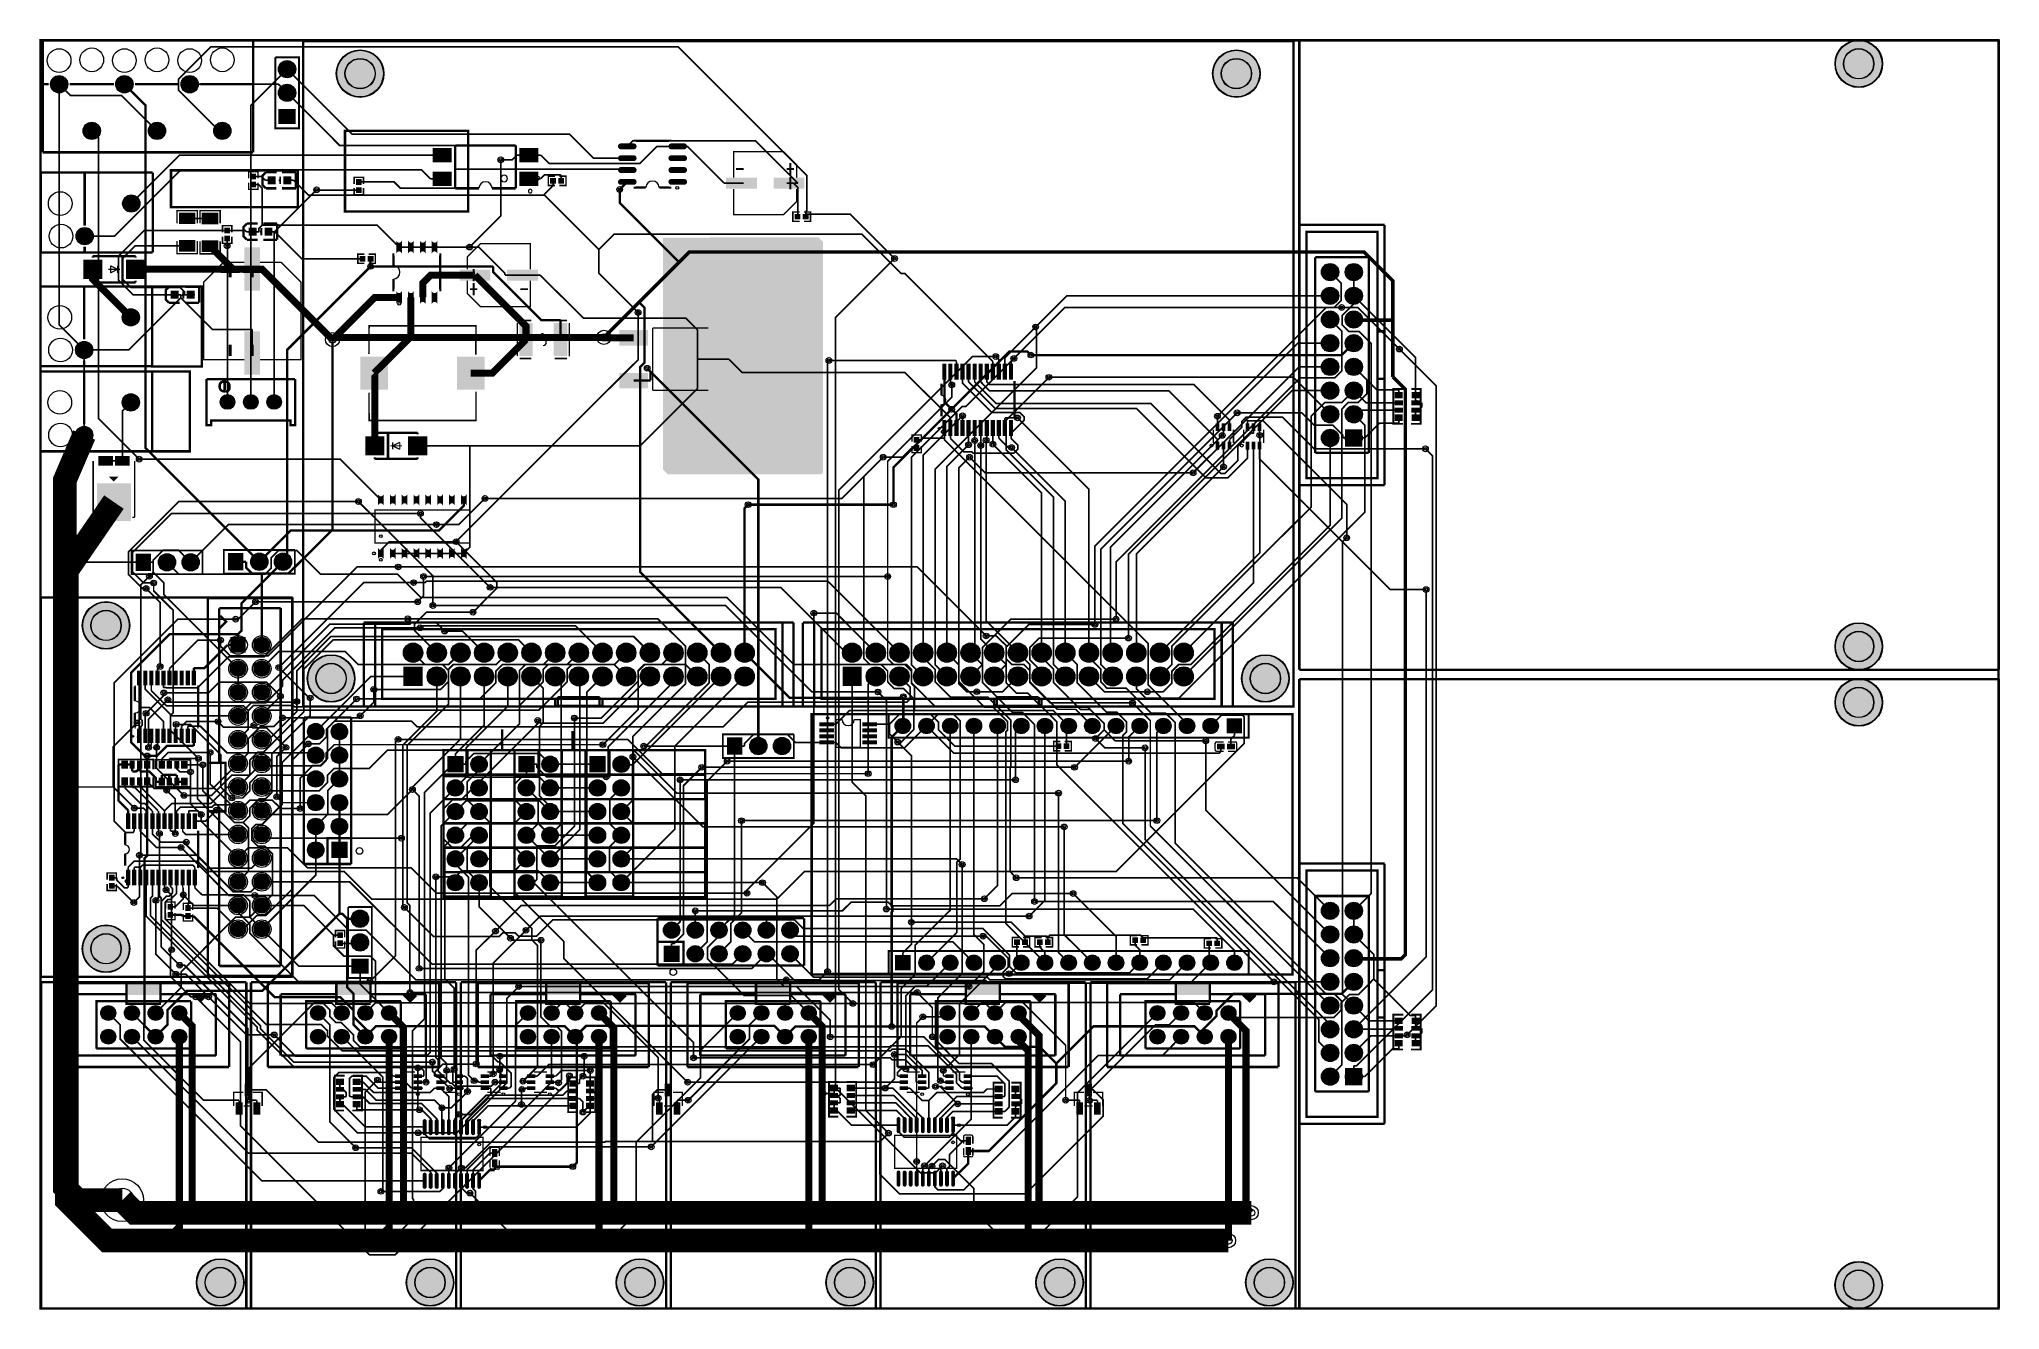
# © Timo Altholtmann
# Model space of a CAD drawing. Header units: millimetres. Extents: x 0 to 210, y -1 to 136.
import ezdxf

# ---------------------------------------------------------------- set-up
doc = ezdxf.new("R2010")
doc.units = ezdxf.units.MM
for name, color, linetype, true_color in [('BoardOutLine', 7, 'Continuous', 0xff00ff), ('BottomLayer', 7, 'Continuous', 0x0000ff), ('BottomSolderMaskLayer', 7, 'Continuous', 0xaa00ff), ('Document', 7, 'Continuous', 0xffffff), ('Hole', 7, 'Continuous', 0x222222), ('Multi-Layer', 7, 'Continuous', 0xc0c0c0), ('TopLayer', 7, 'Continuous', 0xff0000), ('TopPasteMaskLayer', 7, 'Continuous', 0x808080), ('TopSilkLayer', 7, 'Continuous', 0xffcc00), ('TopSolderMaskLayer', 7, 'Continuous', 0x800080)]:
    doc.layers.add(name, color=color, linetype=linetype, true_color=true_color)

msp = doc.modelspace()

# ---------------------------------------------------------------- hatches: boundary and pattern name
at = {"layer": 'BottomSolderMaskLayer'}
for points in [[(31.65, 132.06, 1), (36.75, 132.06, 1)], [(125.63, 132.06, 1), (130.73, 132.06, 1)], [(192.37, 133.12, 1), (197.48, 133.12, 1)], [(25.44, 132.54, 1), (27.29, 132.54, 1)], [(0.99, 130.92, 1), (2.84, 130.92, 1)], [(7.99, 130.92, 1), (9.84, 130.92, 1)], [(14.99, 130.92, 1), (16.84, 130.92, 1)], [(25.44, 130, 1), (27.29, 130, 1)], [(25.44, 126.65), (25.44, 128.27), (27.29, 128.27), (27.29, 126.65)], [(4.49, 125.92, 1), (6.34, 125.92, 1)], [(11.49, 125.92, 1), (13.34, 125.92, 1)], [(18.49, 125.92, 1), (20.34, 125.92, 1)], [(8.74, 118.13, 1), (10.59, 118.13, 1)], [(3.74, 114.63, 1), (5.59, 114.63, 1)], [(137.3, 110.77, 1), (139.15, 110.77, 1)], [(139.84, 110.77, 1), (141.69, 110.77, 1)], [(137.3, 108.23, 1), (139.15, 108.23, 1)], [(139.84, 108.23, 1), (141.69, 108.23, 1)], [(8.69, 105.92, 1), (10.54, 105.92, 1)], [(137.3, 105.69, 1), (139.15, 105.69, 1)], [(139.84, 105.69, 1), (141.69, 105.69, 1)], [(3.69, 102.42, 1), (5.54, 102.42, 1)], [(137.3, 103.15, 1), (139.15, 103.15, 1)], [(139.84, 103.15, 1), (141.69, 103.15, 1)], [(137.3, 100.61, 1), (139.15, 100.61, 1)], [(139.84, 100.61, 1), (141.69, 100.61, 1)], [(137.3, 98.07, 1), (139.15, 98.07, 1)], [(139.84, 98.07, 1), (141.69, 98.07, 1)], [(8.69, 96.8, 1), (10.54, 96.8, 1)], [(19.19, 96.85, 1), (20.77, 96.85, 1)], [(21.69, 96.85, 1), (23.27, 96.85, 1)], [(24.19, 96.85, 1), (25.77, 96.85, 1)], [(137.3, 95.53, 1), (139.15, 95.53, 1)], [(139.84, 95.53, 1), (141.69, 95.53, 1)], [(3.69, 93.3, 1), (5.54, 93.3, 1)], [(137.3, 92.99, 1), (139.15, 92.99, 1)], [(139.84, 92.06), (139.84, 93.91), (141.69, 93.91), (141.69, 92.06)], [(10.13, 80.58), (11.76, 80.58), (11.76, 78.73), (10.13, 78.73)], [(12.56, 79.65, 1), (14.41, 79.65, 1)], [(15.1, 79.65, 1), (16.95, 79.65, 1)], [(20.04, 80.63), (21.67, 80.63), (21.67, 78.78), (20.04, 78.78)], [(22.47, 79.71, 1), (24.32, 79.71, 1)], [(25.01, 79.71, 1), (26.86, 79.71, 1)], [(4.4, 72.88, 1), (9.5, 72.88, 1)], [(21.93, 71.62), (21.93, 69.96), (20.28, 69.96), (20.28, 71.62)], [(22.82, 70.79, 1), (24.47, 70.79, 1)], [(192.37, 70.62, 1), (197.48, 70.62, 1)], [(28.54, 67.19, 1), (33.64, 67.19, 1)], [(38.85, 69.95, 1), (40.9, 69.95, 1)], [(41.39, 69.95, 1), (43.44, 69.95, 1)], [(43.93, 69.95, 1), (45.98, 69.95, 1)], [(46.47, 69.95, 1), (48.52, 69.95, 1)], [(49.01, 69.95, 1), (51.06, 69.95, 1)], [(51.55, 69.95, 1), (53.6, 69.95, 1)], [(54.09, 69.95, 1), (56.14, 69.95, 1)], [(56.63, 69.95, 1), (58.68, 69.95, 1)], [(59.17, 69.95, 1), (61.22, 69.95, 1)], [(61.71, 69.95, 1), (63.76, 69.95, 1)], [(64.25, 69.95, 1), (66.3, 69.95, 1)], [(66.79, 69.95, 1), (68.84, 69.95, 1)], [(69.33, 69.95, 1), (71.38, 69.95, 1)], [(71.87, 69.95, 1), (73.92, 69.95, 1)], [(74.41, 69.95, 1), (76.46, 69.95, 1)], [(85.94, 69.95, 1), (88, 69.95, 1)], [(88.48, 69.95, 1), (90.54, 69.95, 1)], [(91.02, 69.95, 1), (93.08, 69.95, 1)], [(93.56, 69.95, 1), (95.62, 69.95, 1)], [(96.1, 69.95, 1), (98.16, 69.95, 1)], [(98.64, 69.95, 1), (100.7, 69.95, 1)], [(101.18, 69.95, 1), (103.24, 69.95, 1)], [(103.72, 69.95, 1), (105.78, 69.95, 1)], [(106.26, 69.95, 1), (108.32, 69.95, 1)], [(108.8, 69.95, 1), (110.86, 69.95, 1)], [(111.34, 69.95, 1), (113.4, 69.95, 1)], [(113.88, 69.95, 1), (115.94, 69.95, 1)], [(116.42, 69.95, 1), (118.48, 69.95, 1)], [(118.96, 69.95, 1), (121.02, 69.95, 1)], [(121.5, 69.95, 1), (123.56, 69.95, 1)], [(128.74, 67.19, 1), (133.84, 67.19, 1)], [(20.28, 68.25, 1), (21.93, 68.25, 1)], [(22.82, 68.25, 1), (24.47, 68.25, 1)], [(38.85, 68.44), (40.9, 68.44), (40.9, 66.39), (38.85, 66.39)], [(41.39, 67.41, 1), (43.44, 67.41, 1)], [(43.93, 67.41, 1), (45.98, 67.41, 1)], [(46.47, 67.41, 1), (48.52, 67.41, 1)], [(49.01, 67.41, 1), (51.06, 67.41, 1)], [(51.55, 67.41, 1), (53.6, 67.41, 1)], [(54.09, 67.41, 1), (56.14, 67.41, 1)], [(56.63, 67.41, 1), (58.68, 67.41, 1)], [(59.17, 67.41, 1), (61.22, 67.41, 1)], [(61.71, 67.41, 1), (63.76, 67.41, 1)], [(64.25, 67.41, 1), (66.3, 67.41, 1)], [(66.79, 67.41, 1), (68.84, 67.41, 1)], [(69.33, 67.41, 1), (71.38, 67.41, 1)], [(71.87, 67.41, 1), (73.92, 67.41, 1)], [(74.41, 67.41, 1), (76.46, 67.41, 1)], [(85.94, 68.44), (88, 68.44), (88, 66.39), (85.94, 66.39)], [(88.48, 67.41, 1), (90.54, 67.41, 1)], [(91.02, 67.41, 1), (93.08, 67.41, 1)], [(93.56, 67.41, 1), (95.62, 67.41, 1)], [(96.1, 67.41, 1), (98.16, 67.41, 1)], [(98.64, 67.41, 1), (100.7, 67.41, 1)], [(101.18, 67.41, 1), (103.24, 67.41, 1)], [(103.72, 67.41, 1), (105.78, 67.41, 1)], [(106.26, 67.41, 1), (108.32, 67.41, 1)], [(108.8, 67.41, 1), (110.86, 67.41, 1)], [(111.34, 67.41, 1), (113.4, 67.41, 1)], [(113.88, 67.41, 1), (115.94, 67.41, 1)], [(116.42, 67.41, 1), (118.48, 67.41, 1)], [(118.96, 67.41, 1), (121.02, 67.41, 1)], [(121.5, 67.41, 1), (123.56, 67.41, 1)], [(20.28, 65.71, 1), (21.93, 65.71, 1)], [(22.82, 65.71, 1), (24.47, 65.71, 1)], [(192.37, 64.62, 1), (197.48, 64.62, 1)], [(20.28, 63.17, 1), (21.93, 63.17, 1)], [(22.82, 63.17, 1), (24.47, 63.17, 1)], [(20.28, 60.63, 1), (21.93, 60.63, 1)], [(22.82, 60.63, 1), (24.47, 60.63, 1)], [(28.56, 61.49, 1), (30.31, 61.49, 1)], [(31.1, 61.49, 1), (32.85, 61.49, 1)], [(91.58, 62.1, 1), (93.23, 62.1, 1)], [(94.12, 62.1, 1), (95.77, 62.1, 1)], [(96.66, 62.1, 1), (98.31, 62.1, 1)], [(99.2, 62.1, 1), (100.85, 62.1, 1)], [(101.74, 62.1, 1), (103.39, 62.1, 1)], [(104.28, 62.1, 1), (105.93, 62.1, 1)], [(106.82, 62.1, 1), (108.47, 62.1, 1)], [(109.36, 62.1, 1), (111.01, 62.1, 1)], [(111.9, 62.1, 1), (113.55, 62.1, 1)], [(114.44, 62.1, 1), (116.09, 62.1, 1)], [(116.98, 62.1, 1), (118.63, 62.1, 1)], [(119.52, 62.1, 1), (121.17, 62.1, 1)], [(122.06, 62.1, 1), (123.71, 62.1, 1)], [(124.6, 62.1, 1), (126.25, 62.1, 1)], [(128.79, 61.29), (127.14, 61.29), (127.14, 62.92), (128.79, 62.92)], [(20.28, 58.09, 1), (21.93, 58.09, 1)], [(22.82, 58.09, 1), (24.47, 58.09, 1)], [(28.56, 58.95, 1), (30.31, 58.95, 1)], [(31.1, 58.95, 1), (32.85, 58.95, 1)], [(73.56, 60.87), (75.18, 60.87), (75.18, 59.02), (73.56, 59.02)], [(75.99, 59.94, 1), (77.84, 59.94, 1)], [(78.53, 59.94, 1), (80.38, 59.94, 1)], [(28.56, 56.41, 1), (30.31, 56.41, 1)], [(31.1, 56.41, 1), (32.85, 56.41, 1)], [(45.3, 58.86), (45.3, 57.11), (43.55, 57.11), (43.55, 58.86)], [(46.09, 57.99, 1), (47.84, 57.99, 1)], [(52.92, 58.86), (52.92, 57.11), (51.17, 57.11), (51.17, 58.86)], [(53.71, 57.99, 1), (55.46, 57.99, 1)], [(60.54, 58.86), (60.54, 57.11), (58.79, 57.11), (58.79, 58.86)], [(61.33, 57.99, 1), (63.08, 57.99, 1)], [(20.28, 55.55, 1), (21.93, 55.55, 1)], [(22.82, 55.55, 1), (24.47, 55.55, 1)], [(28.56, 53.87, 1), (30.31, 53.87, 1)], [(31.1, 53.87, 1), (32.85, 53.87, 1)], [(43.55, 55.45, 1), (45.3, 55.45, 1)], [(46.09, 55.45, 1), (47.84, 55.45, 1)], [(51.17, 55.45, 1), (52.92, 55.45, 1)], [(53.71, 55.45, 1), (55.46, 55.45, 1)], [(58.79, 55.45, 1), (60.54, 55.45, 1)], [(61.33, 55.45, 1), (63.08, 55.45, 1)], [(20.28, 53.01, 1), (21.93, 53.01, 1)], [(22.82, 53.01, 1), (24.47, 53.01, 1)], [(43.55, 52.91, 1), (45.3, 52.91, 1)], [(46.09, 52.91, 1), (47.84, 52.91, 1)], [(51.17, 52.91, 1), (52.92, 52.91, 1)], [(53.71, 52.91, 1), (55.46, 52.91, 1)], [(58.79, 52.91, 1), (60.54, 52.91, 1)], [(61.33, 52.91, 1), (63.08, 52.91, 1)], [(20.28, 50.47, 1), (21.93, 50.47, 1)], [(22.82, 50.47, 1), (24.47, 50.47, 1)], [(28.56, 51.33, 1), (30.31, 51.33, 1)], [(31.1, 51.33, 1), (32.85, 51.33, 1)], [(43.55, 50.37, 1), (45.3, 50.37, 1)], [(46.09, 50.37, 1), (47.84, 50.37, 1)], [(51.17, 50.37, 1), (52.92, 50.37, 1)], [(53.71, 50.37, 1), (55.46, 50.37, 1)], [(58.79, 50.37, 1), (60.54, 50.37, 1)], [(61.33, 50.37, 1), (63.08, 50.37, 1)], [(20.28, 47.93, 1), (21.93, 47.93, 1)], [(22.82, 47.93, 1), (24.47, 47.93, 1)], [(28.56, 48.79, 1), (30.31, 48.79, 1)], [(31.1, 47.92), (31.1, 49.67), (32.85, 49.67), (32.85, 47.92)], [(43.55, 47.83, 1), (45.3, 47.83, 1)], [(46.09, 47.83, 1), (47.84, 47.83, 1)], [(51.17, 47.83, 1), (52.92, 47.83, 1)], [(53.71, 47.83, 1), (55.46, 47.83, 1)], [(58.79, 47.83, 1), (60.54, 47.83, 1)], [(61.33, 47.83, 1), (63.08, 47.83, 1)], [(20.28, 45.39, 1), (21.93, 45.39, 1)], [(22.82, 45.39, 1), (24.47, 45.39, 1)], [(43.55, 45.29, 1), (45.3, 45.29, 1)], [(46.09, 45.29, 1), (47.84, 45.29, 1)], [(51.17, 45.29, 1), (52.92, 45.29, 1)], [(53.71, 45.29, 1), (55.46, 45.29, 1)], [(58.79, 45.29, 1), (60.54, 45.29, 1)], [(61.33, 45.29, 1), (63.08, 45.29, 1)], [(20.28, 42.85, 1), (21.93, 42.85, 1)], [(22.82, 42.85, 1), (24.47, 42.85, 1)], [(33.26, 41.42, 1), (35.11, 41.42, 1)], [(137.3, 42.27, 1), (139.15, 42.27, 1)], [(139.84, 42.27, 1), (141.69, 42.27, 1)], [(4.4, 38.2, 1), (9.5, 38.2, 1)], [(20.28, 40.31, 1), (21.93, 40.31, 1)], [(22.82, 40.31, 1), (24.47, 40.31, 1)], [(66.74, 40.2, 1), (68.49, 40.2, 1)], [(69.28, 40.2, 1), (71.03, 40.2, 1)], [(71.82, 40.2, 1), (73.57, 40.2, 1)], [(74.36, 40.2, 1), (76.11, 40.2, 1)], [(76.9, 40.2, 1), (78.65, 40.2, 1)], [(79.44, 40.2, 1), (81.19, 40.2, 1)], [(137.3, 39.73, 1), (139.15, 39.73, 1)], [(139.84, 39.73, 1), (141.69, 39.73, 1)], [(33.26, 38.88, 1), (35.11, 38.88, 1)], [(66.74, 38.53), (68.49, 38.53), (68.49, 36.78), (66.74, 36.78)], [(69.28, 37.66, 1), (71.03, 37.66, 1)], [(71.82, 37.66, 1), (73.57, 37.66, 1)], [(74.36, 37.66, 1), (76.11, 37.66, 1)], [(76.9, 37.66, 1), (78.65, 37.66, 1)], [(79.44, 37.66, 1), (81.19, 37.66, 1)], [(137.3, 37.19, 1), (139.15, 37.19, 1)], [(139.84, 37.19, 1), (141.69, 37.19, 1)], [(33.26, 35.53), (33.26, 37.15), (35.12, 37.15), (35.12, 35.53)], [(91.58, 37.52), (93.23, 37.52), (93.23, 35.89), (91.58, 35.89)], [(94.12, 36.7, 1), (95.77, 36.7, 1)], [(96.66, 36.7, 1), (98.31, 36.7, 1)], [(99.2, 36.7, 1), (100.85, 36.7, 1)], [(101.74, 36.7, 1), (103.39, 36.7, 1)], [(104.28, 36.7, 1), (105.93, 36.7, 1)], [(106.82, 36.7, 1), (108.47, 36.7, 1)], [(109.36, 36.7, 1), (111.01, 36.7, 1)], [(111.9, 36.7, 1), (113.55, 36.7, 1)], [(114.44, 36.7, 1), (116.09, 36.7, 1)], [(116.98, 36.7, 1), (118.63, 36.7, 1)], [(119.52, 36.7, 1), (121.17, 36.7, 1)], [(122.06, 36.7, 1), (123.71, 36.7, 1)], [(124.6, 36.7, 1), (126.25, 36.7, 1)], [(127.14, 36.7, 1), (128.79, 36.7, 1)], [(137.3, 34.65, 1), (139.15, 34.65, 1)], [(139.84, 34.65, 1), (141.69, 34.65, 1)], [(6.4, 31.31, 1), (7.98, 31.31, 1)], [(8.94, 31.31, 1), (10.52, 31.31, 1)], [(11.48, 31.31, 1), (13.06, 31.31, 1)], [(14.02, 31.31, 1), (15.6, 31.31, 1)], [(28.9, 31.31, 1), (30.48, 31.31, 1)], [(31.44, 31.31, 1), (33.02, 31.31, 1)], [(33.98, 31.31, 1), (35.56, 31.31, 1)], [(36.52, 31.31, 1), (38.1, 31.31, 1)], [(51.41, 31.31, 1), (52.98, 31.31, 1)], [(53.95, 31.31, 1), (55.52, 31.31, 1)], [(56.49, 31.31, 1), (58.06, 31.31, 1)], [(59.03, 31.31, 1), (60.6, 31.31, 1)], [(73.91, 31.31, 1), (75.49, 31.31, 1)], [(76.45, 31.31, 1), (78.03, 31.31, 1)], [(78.99, 31.31, 1), (80.57, 31.31, 1)], [(81.53, 31.31, 1), (83.11, 31.31, 1)], [(96.42, 31.31, 1), (97.99, 31.31, 1)], [(98.96, 31.31, 1), (100.53, 31.31, 1)], [(101.5, 31.31, 1), (103.07, 31.31, 1)], [(104.04, 31.31, 1), (105.61, 31.31, 1)], [(118.92, 31.31, 1), (120.5, 31.31, 1)], [(121.46, 31.31, 1), (123.04, 31.31, 1)], [(124, 31.31, 1), (125.58, 31.31, 1)], [(126.54, 31.31, 1), (128.12, 31.31, 1)], [(137.3, 32.11, 1), (139.15, 32.11, 1)], [(139.84, 32.11, 1), (141.69, 32.11, 1)], [(6.4, 28.77, 1), (7.98, 28.77, 1)], [(8.94, 28.77, 1), (10.52, 28.77, 1)], [(11.48, 28.77, 1), (13.06, 28.77, 1)], [(14.02, 28.77, 1), (15.6, 28.77, 1)], [(28.9, 28.77, 1), (30.48, 28.77, 1)], [(31.44, 28.77, 1), (33.02, 28.77, 1)], [(33.98, 28.77, 1), (35.56, 28.77, 1)], [(36.52, 28.77, 1), (38.1, 28.77, 1)], [(51.41, 28.77, 1), (52.98, 28.77, 1)], [(53.95, 28.77, 1), (55.52, 28.77, 1)], [(56.49, 28.77, 1), (58.06, 28.77, 1)], [(59.03, 28.77, 1), (60.6, 28.77, 1)], [(73.91, 28.77, 1), (75.49, 28.77, 1)], [(76.45, 28.77, 1), (78.03, 28.77, 1)], [(78.99, 28.77, 1), (80.57, 28.77, 1)], [(81.53, 28.77, 1), (83.11, 28.77, 1)], [(96.42, 28.77, 1), (97.99, 28.77, 1)], [(98.96, 28.77, 1), (100.53, 28.77, 1)], [(101.5, 28.77, 1), (103.07, 28.77, 1)], [(104.04, 28.77, 1), (105.61, 28.77, 1)], [(118.92, 28.77, 1), (120.5, 28.77, 1)], [(121.46, 28.77, 1), (123.04, 28.77, 1)], [(124, 28.77, 1), (125.58, 28.77, 1)], [(126.54, 28.77, 1), (128.12, 28.77, 1)], [(137.3, 29.57, 1), (139.15, 29.57, 1)], [(139.84, 29.57, 1), (141.69, 29.57, 1)], [(137.3, 27.03, 1), (139.15, 27.03, 1)], [(139.84, 27.03, 1), (141.69, 27.03, 1)], [(137.3, 24.49, 1), (139.15, 24.49, 1)], [(139.84, 23.56), (139.84, 25.41), (141.69, 25.41), (141.69, 23.56)], [(16.65, 2.41, 1), (21.75, 2.41, 1)], [(39.15, 2.41, 1), (44.26, 2.41, 1)], [(61.66, 2.41, 1), (66.76, 2.41, 1)], [(84.16, 2.41, 1), (89.26, 2.41, 1)], [(106.67, 2.41, 1), (111.77, 2.41, 1)], [(129.17, 2.41, 1), (134.27, 2.41, 1)], [(192.37, 2.12, 1), (197.48, 2.12, 1)]]:
    msp.add_hatch(color=256, dxfattribs=at).paths.add_polyline_path(points)
at = {"layer": 'Document'}
for points in [[(24.36, 120.67), (25.02, 120.67), (25.02, 120.52), (24.36, 120.52)], [(26.21, 120.73), (26.87, 120.73), (26.87, 120.57), (26.21, 120.57)], [(26.49, 120.35), (26.49, 121.01), (26.64, 121.01), (26.64, 120.35)], [(74.53, 120.21), (74.53, 120.41), (75.32, 120.41), (75.32, 120.21)], [(80.73, 120.21), (80.73, 120.41), (79.94, 120.41), (79.94, 120.21)], [(80.44, 119.65), (80.44, 120.97), (80.24, 120.97), (80.24, 119.65)], [(22.33, 115.16), (22.99, 115.16), (22.99, 115.01), (22.33, 115.01)], [(24.18, 115.22), (24.84, 115.22), (24.84, 115.06), (24.18, 115.06)], [(24.46, 114.84), (24.46, 115.5), (24.61, 115.5), (24.61, 114.84)], [(5.54, 110.63), (5.54, 111.5), (5.54, 111.5), (5.43, 111.5), (5.43, 111.5), (5.43, 110.63), (5.43, 110.62), (5.55, 110.62)], [(22.79, 111.45), (22.48, 111.45), (22.48, 110.21), (22.79, 110.21)], [(4.83, 111.05), (6.21, 111.05), (6.21, 110.94), (6.1, 110.93), (4.84, 110.93), (4.83, 110.93), (4.83, 111.04), (4.83, 111.04)], [(10.8, 111.23), (10.81, 111.21), (10.81, 111), (9.44, 111), (9.43, 111.02), (9.43, 111.24)], [(23.66, 110.98), (21.6, 110.98), (21.6, 110.67), (23.66, 110.67)], [(45.99, 110.55), (45.99, 110.35), (46.78, 110.35), (46.78, 110.55)], [(46.28, 111.11), (46.28, 109.79), (46.48, 109.79), (46.48, 111.11)], [(52.19, 110.55), (52.19, 110.35), (51.4, 110.35), (51.4, 110.55)], [(13.97, 108.39), (14.63, 108.39), (14.63, 108.24), (13.97, 108.24)], [(15.82, 108.44), (16.48, 108.44), (16.48, 108.29), (15.82, 108.29)], [(16.1, 108.07), (16.1, 108.73), (16.25, 108.73), (16.25, 108.07)], [(22.79, 101.76), (22.48, 101.76), (22.48, 103), (22.79, 103)], [(19.27, 98.4), (19.27, 98.38), (19.27, 98.35), (19.28, 98.33), (19.29, 98.3), (19.3, 98.28), (19.31, 98.26), (19.32, 98.24), (19.33, 98.22), (19.35, 98.2), (19.37, 98.19), (19.39, 98.17), (19.41, 98.16), (19.43, 98.15), (19.45, 98.14), (19.48, 98.13), (19.5, 98.12), (19.52, 98.12), (19.55, 98.12), (19.55, 97.86), (19.51, 97.87), (19.48, 97.87), (19.44, 97.88), (19.41, 97.89), (19.37, 97.9), (19.34, 97.92), (19.31, 97.94), (19.28, 97.96), (19.25, 97.98), (19.22, 98), (19.2, 98.02), (19.17, 98.05), (19.15, 98.08), (19.12, 98.1), (19.1, 98.13), (19.08, 98.16), (19.07, 98.2), (19.05, 98.23), (19.04, 98.26), (19.03, 98.3), (19.02, 98.33), (19.02, 98.37), (19.01, 98.4), (19.01, 98.44), (19.01, 98.63), (19.01, 98.66), (19.01, 98.7), (19.02, 98.73), (19.03, 98.76), (19.04, 98.8), (19.05, 98.83), (19.06, 98.86), (19.08, 98.89), (19.09, 98.92), (19.11, 98.95), (19.13, 98.97), (19.16, 99), (19.18, 99.02), (19.2, 99.05), (19.23, 99.07), (19.26, 99.09), (19.29, 99.1), (19.32, 99.12), (19.35, 99.13), (19.38, 99.14), (19.41, 99.15), (19.45, 99.16), (19.48, 99.17), (19.52, 99.17), (19.55, 99.17), (19.55, 99.17), (19.54, 99.17), (19.54, 99.17), (19.54, 99.16), (19.54, 98.89), (19.52, 98.89), (19.49, 98.89), (19.47, 98.88), (19.45, 98.87), (19.42, 98.87), (19.4, 98.85), (19.38, 98.84), (19.37, 98.83), (19.35, 98.81), (19.33, 98.79), (19.32, 98.78), (19.31, 98.76), (19.29, 98.73), (19.29, 98.71), (19.28, 98.69), (19.27, 98.67), (19.27, 98.64), (19.27, 98.62), (19.27, 98.4)], [(19.78, 97.83), (19.78, 99.14), (19.78, 99.17), (19.55, 99.17), (19.54, 99.17), (19.53, 99.16), (19.53, 99.16), (19.53, 99.15), (19.53, 97.85), (19.53, 97.85), (19.52, 97.84), (19.52, 97.84)], [(20.07, 98.61), (20.07, 98.63), (20.06, 98.66), (20.06, 98.68), (20.05, 98.71), (20.04, 98.73), (20.03, 98.75), (20.02, 98.77), (20, 98.79), (19.99, 98.81), (19.97, 98.82), (19.95, 98.84), (19.93, 98.85), (19.91, 98.86), (19.88, 98.87), (19.86, 98.88), (19.84, 98.89), (19.81, 98.89), (19.79, 98.89), (19.79, 99.15), (19.82, 99.15), (19.86, 99.14), (19.9, 99.13), (19.93, 99.12), (19.96, 99.11), (20, 99.09), (20.03, 99.07), (20.06, 99.06), (20.09, 99.03), (20.12, 99.01), (20.14, 98.99), (20.17, 98.96), (20.19, 98.94), (20.21, 98.91), (20.23, 98.88), (20.25, 98.85), (20.27, 98.81), (20.28, 98.78), (20.3, 98.75), (20.31, 98.71), (20.32, 98.68), (20.32, 98.64), (20.33, 98.61), (20.33, 98.57), (20.33, 98.38), (20.33, 98.35), (20.32, 98.31), (20.32, 98.28), (20.31, 98.25), (20.3, 98.21), (20.29, 98.18), (20.28, 98.15), (20.26, 98.12), (20.25, 98.09), (20.23, 98.06), (20.21, 98.04), (20.18, 98.01), (20.16, 97.99), (20.13, 97.96), (20.11, 97.94), (20.08, 97.92), (20.05, 97.91), (20.02, 97.89), (19.99, 97.88), (19.96, 97.87), (19.92, 97.86), (19.89, 97.85), (19.86, 97.84), (19.82, 97.84), (19.79, 97.84), (19.79, 97.84), (19.79, 97.84), (19.8, 97.85), (19.8, 97.85), (19.8, 98.12), (19.82, 98.12), (19.85, 98.12), (19.87, 98.13), (19.89, 98.14), (19.91, 98.15), (19.93, 98.16), (19.95, 98.17), (19.97, 98.18), (19.99, 98.2), (20.01, 98.22), (20.02, 98.24), (20.03, 98.26), (20.04, 98.28), (20.05, 98.3), (20.06, 98.32), (20.06, 98.34), (20.07, 98.37), (20.07, 98.39), (20.07, 98.61)], [(40.36, 92.59), (40.36, 91.72), (40.36, 91.71), (40.46, 91.71), (40.47, 91.72), (40.47, 92.59), (40.46, 92.59), (40.35, 92.59)], [(35.09, 91.98), (35.09, 92), (35.09, 92.22), (36.45, 92.21), (36.46, 92.19), (36.46, 91.98)], [(41.07, 92.17), (39.69, 92.17), (39.69, 92.28), (39.79, 92.28), (41.06, 92.28), (41.07, 92.28), (41.07, 92.17), (41.07, 92.17)], [(7.76, 88.32), (7.26, 88.82), (8.26, 88.82)], [(12.8, 33.24), (12.8, 34.44), (9.2, 34.44), (9.2, 33.24)], [(35.3, 33.24), (35.3, 34.44), (31.7, 34.44), (31.7, 33.24)], [(57.81, 33.24), (57.81, 34.44), (54.21, 34.44), (54.21, 33.24)], [(80.31, 33.24), (80.31, 34.44), (76.71, 34.44), (76.71, 33.24)], [(102.82, 33.24), (102.82, 34.44), (99.22, 34.44), (99.22, 33.24)], [(125.32, 33.24), (125.32, 34.44), (121.72, 34.44), (121.72, 33.24)], [(17.81, 33.34), (16.46, 33.34), (17.12, 32.68)], [(40.31, 33.34), (38.96, 33.34), (39.62, 32.68)], [(62.81, 33.34), (61.47, 33.34), (62.13, 32.68)], [(85.32, 33.34), (83.97, 33.34), (84.63, 32.68)], [(107.82, 33.34), (106.48, 33.34), (107.14, 32.68)], [(130.33, 33.34), (128.98, 33.34), (129.64, 32.68)]]:
    msp.add_hatch(color=256, dxfattribs=at).paths.add_polyline_path(points)
at = {"layer": 'Multi-Layer'}
for points in [[(25.47, 132.54, 1), (27.27, 132.54, 1)], [(1.02, 130.92, 1), (2.82, 130.92, 1)], [(8.02, 130.92, 1), (9.82, 130.92, 1)], [(15.02, 130.92, 1), (16.82, 130.92, 1)], [(25.47, 130, 1), (27.27, 130, 1)], [(4.52, 125.92, 1), (6.32, 125.92, 1)], [(11.52, 125.92, 1), (13.32, 125.92, 1)], [(18.52, 125.92, 1), (20.32, 125.92, 1)], [(25.47, 126.67), (25.47, 128.24), (27.27, 128.24), (27.27, 126.67)], [(8.76, 118.13, 1), (10.56, 118.13, 1)], [(3.76, 114.63, 1), (5.56, 114.63, 1)], [(137.33, 110.77, 1), (139.13, 110.77, 1)], [(139.87, 110.77, 1), (141.67, 110.77, 1)], [(137.33, 108.23, 1), (139.13, 108.23, 1)], [(139.87, 108.23, 1), (141.67, 108.23, 1)], [(8.71, 105.92, 1), (10.51, 105.92, 1)], [(137.33, 105.69, 1), (139.13, 105.69, 1)], [(139.87, 105.69, 1), (141.67, 105.69, 1)], [(3.71, 102.42, 1), (5.51, 102.42, 1)], [(137.33, 103.15, 1), (139.13, 103.15, 1)], [(139.87, 103.15, 1), (141.67, 103.15, 1)], [(137.33, 100.61, 1), (139.13, 100.61, 1)], [(139.87, 100.61, 1), (141.67, 100.61, 1)], [(137.33, 98.07, 1), (139.13, 98.07, 1)], [(139.87, 98.07, 1), (141.67, 98.07, 1)], [(8.71, 96.8, 1), (10.51, 96.8, 1)], [(19.22, 96.85, 1), (20.74, 96.85, 1)], [(21.72, 96.85, 1), (23.24, 96.85, 1)], [(24.22, 96.85, 1), (25.74, 96.85, 1)], [(137.33, 95.53, 1), (139.13, 95.53, 1)], [(139.87, 95.53, 1), (141.67, 95.53, 1)], [(3.71, 93.3, 1), (5.51, 93.3, 1)], [(137.33, 92.99, 1), (139.13, 92.99, 1)], [(139.87, 92.09), (139.87, 93.89), (141.67, 93.89), (141.67, 92.09)], [(10.16, 80.55), (11.73, 80.55), (11.73, 78.75), (10.16, 78.75)], [(12.59, 79.65, 1), (14.39, 79.65, 1)], [(15.13, 79.65, 1), (16.93, 79.65, 1)], [(20.07, 80.61), (21.64, 80.61), (21.64, 78.81), (20.07, 78.81)], [(22.49, 79.71, 1), (24.29, 79.71, 1)], [(25.03, 79.71, 1), (26.83, 79.71, 1)], [(21.91, 71.59), (21.91, 69.99), (20.31, 69.99), (20.31, 71.59)], [(22.85, 70.79, 1), (24.45, 70.79, 1)], [(38.88, 69.95, 1), (40.88, 69.95, 1)], [(41.42, 69.95, 1), (43.42, 69.95, 1)], [(43.96, 69.95, 1), (45.96, 69.95, 1)], [(46.5, 69.95, 1), (48.5, 69.95, 1)], [(49.04, 69.95, 1), (51.04, 69.95, 1)], [(51.58, 69.95, 1), (53.58, 69.95, 1)], [(54.12, 69.95, 1), (56.12, 69.95, 1)], [(56.66, 69.95, 1), (58.66, 69.95, 1)], [(59.2, 69.95, 1), (61.2, 69.95, 1)], [(61.74, 69.95, 1), (63.74, 69.95, 1)], [(64.28, 69.95, 1), (66.28, 69.95, 1)], [(66.82, 69.95, 1), (68.82, 69.95, 1)], [(69.36, 69.95, 1), (71.36, 69.95, 1)], [(71.9, 69.95, 1), (73.9, 69.95, 1)], [(74.44, 69.95, 1), (76.44, 69.95, 1)], [(85.97, 69.95, 1), (87.97, 69.95, 1)], [(88.51, 69.95, 1), (90.51, 69.95, 1)], [(91.05, 69.95, 1), (93.05, 69.95, 1)], [(93.59, 69.95, 1), (95.59, 69.95, 1)], [(96.13, 69.95, 1), (98.13, 69.95, 1)], [(98.67, 69.95, 1), (100.67, 69.95, 1)], [(101.21, 69.95, 1), (103.21, 69.95, 1)], [(103.75, 69.95, 1), (105.75, 69.95, 1)], [(106.29, 69.95, 1), (108.29, 69.95, 1)], [(108.83, 69.95, 1), (110.83, 69.95, 1)], [(111.37, 69.95, 1), (113.37, 69.95, 1)], [(113.91, 69.95, 1), (115.91, 69.95, 1)], [(116.45, 69.95, 1), (118.45, 69.95, 1)], [(118.99, 69.95, 1), (120.99, 69.95, 1)], [(121.53, 69.95, 1), (123.53, 69.95, 1)], [(20.31, 68.25, 1), (21.91, 68.25, 1)], [(22.85, 68.25, 1), (24.45, 68.25, 1)], [(38.88, 68.41), (40.88, 68.41), (40.88, 66.41), (38.88, 66.41)], [(41.42, 67.41, 1), (43.42, 67.41, 1)], [(43.96, 67.41, 1), (45.96, 67.41, 1)], [(46.5, 67.41, 1), (48.5, 67.41, 1)], [(49.04, 67.41, 1), (51.04, 67.41, 1)], [(51.58, 67.41, 1), (53.58, 67.41, 1)], [(54.12, 67.41, 1), (56.12, 67.41, 1)], [(56.66, 67.41, 1), (58.66, 67.41, 1)], [(59.2, 67.41, 1), (61.2, 67.41, 1)], [(61.74, 67.41, 1), (63.74, 67.41, 1)], [(64.28, 67.41, 1), (66.28, 67.41, 1)], [(66.82, 67.41, 1), (68.82, 67.41, 1)], [(69.36, 67.41, 1), (71.36, 67.41, 1)], [(71.9, 67.41, 1), (73.9, 67.41, 1)], [(74.44, 67.41, 1), (76.44, 67.41, 1)], [(85.97, 68.41), (87.97, 68.41), (87.97, 66.41), (85.97, 66.41)], [(88.51, 67.41, 1), (90.51, 67.41, 1)], [(91.05, 67.41, 1), (93.05, 67.41, 1)], [(93.59, 67.41, 1), (95.59, 67.41, 1)], [(96.13, 67.41, 1), (98.13, 67.41, 1)], [(98.67, 67.41, 1), (100.67, 67.41, 1)], [(101.21, 67.41, 1), (103.21, 67.41, 1)], [(103.75, 67.41, 1), (105.75, 67.41, 1)], [(106.29, 67.41, 1), (108.29, 67.41, 1)], [(108.83, 67.41, 1), (110.83, 67.41, 1)], [(111.37, 67.41, 1), (113.37, 67.41, 1)], [(113.91, 67.41, 1), (115.91, 67.41, 1)], [(116.45, 67.41, 1), (118.45, 67.41, 1)], [(118.99, 67.41, 1), (120.99, 67.41, 1)], [(121.53, 67.41, 1), (123.53, 67.41, 1)], [(20.31, 65.71, 1), (21.91, 65.71, 1)], [(22.85, 65.71, 1), (24.45, 65.71, 1)], [(20.31, 63.17, 1), (21.91, 63.17, 1)], [(22.85, 63.17, 1), (24.45, 63.17, 1)], [(20.31, 60.63, 1), (21.91, 60.63, 1)], [(22.85, 60.63, 1), (24.45, 60.63, 1)], [(28.59, 61.49, 1), (30.29, 61.49, 1)], [(31.13, 61.49, 1), (32.83, 61.49, 1)], [(91.61, 62.1, 1), (93.21, 62.1, 1)], [(94.15, 62.1, 1), (95.75, 62.1, 1)], [(96.69, 62.1, 1), (98.29, 62.1, 1)], [(99.23, 62.1, 1), (100.83, 62.1, 1)], [(101.77, 62.1, 1), (103.37, 62.1, 1)], [(104.31, 62.1, 1), (105.91, 62.1, 1)], [(106.85, 62.1, 1), (108.45, 62.1, 1)], [(109.39, 62.1, 1), (110.99, 62.1, 1)], [(111.93, 62.1, 1), (113.53, 62.1, 1)], [(114.47, 62.1, 1), (116.07, 62.1, 1)], [(117.01, 62.1, 1), (118.61, 62.1, 1)], [(119.55, 62.1, 1), (121.15, 62.1, 1)], [(122.09, 62.1, 1), (123.69, 62.1, 1)], [(124.63, 62.1, 1), (126.23, 62.1, 1)], [(128.77, 61.32), (127.17, 61.32), (127.17, 62.89), (128.77, 62.89)], [(20.31, 58.09, 1), (21.91, 58.09, 1)], [(22.85, 58.09, 1), (24.45, 58.09, 1)], [(28.59, 58.95, 1), (30.29, 58.95, 1)], [(31.13, 58.95, 1), (32.83, 58.95, 1)], [(73.58, 60.84), (75.16, 60.84), (75.16, 59.04), (73.58, 59.04)], [(76.01, 59.94, 1), (77.81, 59.94, 1)], [(78.55, 59.94, 1), (80.35, 59.94, 1)], [(28.59, 56.41, 1), (30.29, 56.41, 1)], [(31.13, 56.41, 1), (32.83, 56.41, 1)], [(45.27, 58.84), (45.27, 57.14), (43.57, 57.14), (43.57, 58.84)], [(46.11, 57.99, 1), (47.81, 57.99, 1)], [(52.89, 58.84), (52.89, 57.14), (51.19, 57.14), (51.19, 58.84)], [(53.73, 57.99, 1), (55.43, 57.99, 1)], [(60.51, 58.84), (60.51, 57.14), (58.81, 57.14), (58.81, 58.84)], [(61.35, 57.99, 1), (63.05, 57.99, 1)], [(20.31, 55.55, 1), (21.91, 55.55, 1)], [(22.85, 55.55, 1), (24.45, 55.55, 1)], [(28.59, 53.87, 1), (30.29, 53.87, 1)], [(31.13, 53.87, 1), (32.83, 53.87, 1)], [(43.57, 55.45, 1), (45.27, 55.45, 1)], [(46.11, 55.45, 1), (47.81, 55.45, 1)], [(51.19, 55.45, 1), (52.89, 55.45, 1)], [(53.73, 55.45, 1), (55.43, 55.45, 1)], [(58.81, 55.45, 1), (60.51, 55.45, 1)], [(61.35, 55.45, 1), (63.05, 55.45, 1)], [(20.31, 53.01, 1), (21.91, 53.01, 1)], [(22.85, 53.01, 1), (24.45, 53.01, 1)], [(43.57, 52.91, 1), (45.27, 52.91, 1)], [(46.11, 52.91, 1), (47.81, 52.91, 1)], [(51.19, 52.91, 1), (52.89, 52.91, 1)], [(53.73, 52.91, 1), (55.43, 52.91, 1)], [(58.81, 52.91, 1), (60.51, 52.91, 1)], [(61.35, 52.91, 1), (63.05, 52.91, 1)], [(20.31, 50.47, 1), (21.91, 50.47, 1)], [(22.85, 50.47, 1), (24.45, 50.47, 1)], [(28.59, 51.33, 1), (30.29, 51.33, 1)], [(31.13, 51.33, 1), (32.83, 51.33, 1)], [(43.57, 50.37, 1), (45.27, 50.37, 1)], [(46.11, 50.37, 1), (47.81, 50.37, 1)], [(51.19, 50.37, 1), (52.89, 50.37, 1)], [(53.73, 50.37, 1), (55.43, 50.37, 1)], [(58.81, 50.37, 1), (60.51, 50.37, 1)], [(61.35, 50.37, 1), (63.05, 50.37, 1)], [(20.31, 47.93, 1), (21.91, 47.93, 1)], [(22.85, 47.93, 1), (24.45, 47.93, 1)], [(28.59, 48.79, 1), (30.29, 48.79, 1)], [(31.13, 47.94), (31.13, 49.64), (32.83, 49.64), (32.83, 47.94)], [(43.57, 47.83, 1), (45.27, 47.83, 1)], [(46.11, 47.83, 1), (47.81, 47.83, 1)], [(51.19, 47.83, 1), (52.89, 47.83, 1)], [(53.73, 47.83, 1), (55.43, 47.83, 1)], [(58.81, 47.83, 1), (60.51, 47.83, 1)], [(61.35, 47.83, 1), (63.05, 47.83, 1)], [(20.31, 45.39, 1), (21.91, 45.39, 1)], [(22.85, 45.39, 1), (24.45, 45.39, 1)], [(43.57, 45.29, 1), (45.27, 45.29, 1)], [(46.11, 45.29, 1), (47.81, 45.29, 1)], [(51.19, 45.29, 1), (52.89, 45.29, 1)], [(53.73, 45.29, 1), (55.43, 45.29, 1)], [(58.81, 45.29, 1), (60.51, 45.29, 1)], [(61.35, 45.29, 1), (63.05, 45.29, 1)], [(20.31, 42.85, 1), (21.91, 42.85, 1)], [(22.85, 42.85, 1), (24.45, 42.85, 1)], [(33.29, 41.42, 1), (35.09, 41.42, 1)], [(137.33, 42.27, 1), (139.13, 42.27, 1)], [(139.87, 42.27, 1), (141.67, 42.27, 1)], [(20.31, 40.31, 1), (21.91, 40.31, 1)], [(22.85, 40.31, 1), (24.45, 40.31, 1)], [(66.76, 40.2, 1), (68.46, 40.2, 1)], [(69.3, 40.2, 1), (71, 40.2, 1)], [(71.84, 40.2, 1), (73.54, 40.2, 1)], [(74.38, 40.2, 1), (76.08, 40.2, 1)], [(76.92, 40.2, 1), (78.62, 40.2, 1)], [(79.46, 40.2, 1), (81.16, 40.2, 1)], [(137.33, 39.73, 1), (139.13, 39.73, 1)], [(139.87, 39.73, 1), (141.67, 39.73, 1)], [(33.29, 38.88, 1), (35.09, 38.88, 1)], [(66.76, 38.51), (68.46, 38.51), (68.46, 36.81), (66.76, 36.81)], [(69.3, 37.66, 1), (71, 37.66, 1)], [(71.84, 37.66, 1), (73.54, 37.66, 1)], [(74.38, 37.66, 1), (76.08, 37.66, 1)], [(76.92, 37.66, 1), (78.62, 37.66, 1)], [(79.46, 37.66, 1), (81.16, 37.66, 1)], [(137.33, 37.19, 1), (139.13, 37.19, 1)], [(139.87, 37.19, 1), (141.67, 37.19, 1)], [(33.29, 35.55), (33.29, 37.12), (35.09, 37.12), (35.09, 35.55)], [(91.61, 37.49), (93.21, 37.49), (93.21, 35.92), (91.61, 35.92)], [(94.15, 36.7, 1), (95.75, 36.7, 1)], [(96.69, 36.7, 1), (98.29, 36.7, 1)], [(99.23, 36.7, 1), (100.83, 36.7, 1)], [(101.77, 36.7, 1), (103.37, 36.7, 1)], [(104.31, 36.7, 1), (105.91, 36.7, 1)], [(106.85, 36.7, 1), (108.45, 36.7, 1)], [(109.39, 36.7, 1), (110.99, 36.7, 1)], [(111.93, 36.7, 1), (113.53, 36.7, 1)], [(114.47, 36.7, 1), (116.07, 36.7, 1)], [(117.01, 36.7, 1), (118.61, 36.7, 1)], [(119.55, 36.7, 1), (121.15, 36.7, 1)], [(122.09, 36.7, 1), (123.69, 36.7, 1)], [(124.63, 36.7, 1), (126.23, 36.7, 1)], [(127.17, 36.7, 1), (128.77, 36.7, 1)], [(137.33, 34.65, 1), (139.13, 34.65, 1)], [(139.87, 34.65, 1), (141.67, 34.65, 1)], [(6.43, 31.31, 1), (7.95, 31.31, 1)], [(8.97, 31.31, 1), (10.49, 31.31, 1)], [(11.51, 31.31, 1), (13.03, 31.31, 1)], [(14.05, 31.31, 1), (15.57, 31.31, 1)], [(28.93, 31.31, 1), (30.45, 31.31, 1)], [(31.47, 31.31, 1), (32.99, 31.31, 1)], [(34.01, 31.31, 1), (35.53, 31.31, 1)], [(36.55, 31.31, 1), (38.07, 31.31, 1)], [(51.43, 31.31, 1), (52.96, 31.31, 1)], [(53.97, 31.31, 1), (55.5, 31.31, 1)], [(56.51, 31.31, 1), (58.04, 31.31, 1)], [(59.05, 31.31, 1), (60.58, 31.31, 1)], [(73.94, 31.31, 1), (75.46, 31.31, 1)], [(76.48, 31.31, 1), (78, 31.31, 1)], [(79.02, 31.31, 1), (80.54, 31.31, 1)], [(81.56, 31.31, 1), (83.08, 31.31, 1)], [(96.44, 31.31, 1), (97.97, 31.31, 1)], [(98.98, 31.31, 1), (100.51, 31.31, 1)], [(101.52, 31.31, 1), (103.05, 31.31, 1)], [(104.06, 31.31, 1), (105.59, 31.31, 1)], [(118.95, 31.31, 1), (120.47, 31.31, 1)], [(121.49, 31.31, 1), (123.01, 31.31, 1)], [(124.03, 31.31, 1), (125.55, 31.31, 1)], [(126.57, 31.31, 1), (128.09, 31.31, 1)], [(137.33, 32.11, 1), (139.13, 32.11, 1)], [(139.87, 32.11, 1), (141.67, 32.11, 1)], [(6.43, 28.77, 1), (7.95, 28.77, 1)], [(8.97, 28.77, 1), (10.49, 28.77, 1)], [(11.51, 28.77, 1), (13.03, 28.77, 1)], [(14.05, 28.77, 1), (15.57, 28.77, 1)], [(28.93, 28.77, 1), (30.45, 28.77, 1)], [(31.47, 28.77, 1), (32.99, 28.77, 1)], [(34.01, 28.77, 1), (35.53, 28.77, 1)], [(36.55, 28.77, 1), (38.07, 28.77, 1)], [(51.43, 28.77, 1), (52.96, 28.77, 1)], [(53.97, 28.77, 1), (55.5, 28.77, 1)], [(56.51, 28.77, 1), (58.04, 28.77, 1)], [(59.05, 28.77, 1), (60.58, 28.77, 1)], [(73.94, 28.77, 1), (75.46, 28.77, 1)], [(76.48, 28.77, 1), (78, 28.77, 1)], [(79.02, 28.77, 1), (80.54, 28.77, 1)], [(81.56, 28.77, 1), (83.08, 28.77, 1)], [(96.44, 28.77, 1), (97.97, 28.77, 1)], [(98.98, 28.77, 1), (100.51, 28.77, 1)], [(101.52, 28.77, 1), (103.05, 28.77, 1)], [(104.06, 28.77, 1), (105.59, 28.77, 1)], [(118.95, 28.77, 1), (120.47, 28.77, 1)], [(121.49, 28.77, 1), (123.01, 28.77, 1)], [(124.03, 28.77, 1), (125.55, 28.77, 1)], [(126.57, 28.77, 1), (128.09, 28.77, 1)], [(137.33, 29.57, 1), (139.13, 29.57, 1)], [(139.87, 29.57, 1), (141.67, 29.57, 1)], [(137.33, 27.03, 1), (139.13, 27.03, 1)], [(139.87, 27.03, 1), (141.67, 27.03, 1)], [(137.33, 24.49, 1), (139.13, 24.49, 1)], [(139.87, 23.59), (139.87, 25.39), (141.67, 25.39), (141.67, 23.59)]]:
    msp.add_hatch(color=256, dxfattribs=at).paths.add_polyline_path(points)
at = {"layer": 'TopLayer'}
for points in [[(44, 124.08), (44, 122.58), (42, 122.58), (42, 124.08)], [(53.3, 124.08), (53.3, 122.58), (51.3, 122.58), (51.3, 124.08)], [(62.16, 123.97, -0.785398), (62.16, 124.54), (63.54, 124.54, -0.785398), (63.54, 123.97)], [(67.57, 123.97, -0.785398), (67.57, 124.54), (68.95, 124.54, -0.785398), (68.95, 123.97)], [(62.16, 122.7, -0.785398), (62.16, 123.27), (63.54, 123.27, -0.785398), (63.54, 122.7)], [(62.16, 121.43, -0.785398), (62.16, 122), (63.54, 122, -0.785398), (63.54, 121.43)], [(67.57, 122.7, -0.785398), (67.57, 123.27), (68.95, 123.27, -0.785398), (68.95, 122.7)], [(67.57, 121.43, -0.785398), (67.57, 122), (68.95, 122, -0.785398), (68.95, 121.43)], [(23.03, 120.75), (22.49, 120.75), (22.49, 121.32), (23.03, 121.32)], [(23.03, 120.45), (22.49, 120.45), (22.49, 119.88), (23.03, 119.88)], [(24.3, 120.22), (24.3, 121.02), (25.1, 121.02), (25.1, 120.22)], [(26, 120.22), (26, 121.02), (26.8, 121.02), (26.8, 120.22)], [(34.33, 120.15), (33.79, 120.15), (33.79, 120.72), (34.33, 120.72)], [(34.33, 119.85), (33.79, 119.85), (33.79, 119.29), (34.33, 119.29)], [(44, 121.54), (44, 120.04), (42, 120.04), (42, 121.54)], [(53.3, 121.54), (53.3, 120.04), (51.3, 120.04), (51.3, 121.54)], [(55.17, 120.29), (55.17, 120.83), (54.61, 120.83), (54.61, 120.29)], [(55.47, 120.29), (55.47, 120.83), (56.04, 120.83), (56.04, 120.29)], [(62.16, 120.16, -0.785398), (62.16, 120.73), (63.54, 120.73, -0.785398), (63.54, 120.16)], [(67.57, 120.16, -0.785398), (67.57, 120.73), (68.95, 120.73, -0.785398), (68.95, 120.16)], [(76.72, 119.73), (73.46, 119.73), (73.46, 120.88), (76.72, 120.88)], [(81.83, 119.73), (78.57, 119.73), (78.57, 120.88), (81.83, 120.88)], [(16.5, 115.94), (14.8, 115.94), (14.8, 117.14), (16.5, 117.14)], [(17.26, 115.91), (18.96, 115.91), (18.96, 117.12), (17.26, 117.12)], [(81.41, 117), (81.41, 116.46), (80.84, 116.46), (80.84, 117)], [(81.71, 117), (81.71, 116.46), (82.27, 116.46), (82.27, 117)], [(16.5, 114.19), (14.8, 114.19), (14.8, 112.98), (16.5, 112.98)], [(17.26, 114.16), (18.96, 114.16), (18.96, 112.95), (17.26, 112.95)], [(20.21, 114.96), (19.67, 114.96), (19.67, 115.53), (20.21, 115.53)], [(20.21, 114.66), (19.67, 114.66), (19.67, 114.09), (20.21, 114.09)], [(22.27, 114.71), (22.27, 115.51), (23.07, 115.51), (23.07, 114.71)], [(23.97, 114.71), (23.97, 115.51), (24.77, 115.51), (24.77, 114.71)], [(38.66, 114.15, -0.785398), (38.09, 114.15), (38.09, 112.77, -0.785398), (38.66, 112.77)], [(39.93, 114.15, -0.785398), (39.36, 114.15), (39.36, 112.77, -0.785398), (39.93, 112.77)], [(41.2, 114.15, -0.785398), (40.63, 114.15), (40.63, 112.77, -0.785398), (41.2, 112.77)], [(42.47, 114.15, -0.785398), (41.9, 114.15), (41.9, 112.77, -0.785398), (42.47, 112.77)], [(66.67, 114.47), (66.67, 89.6), (67.21, 89.07), (83.62, 89.07), (83.85, 89.3), (83.85, 114.01), (83.34, 114.52)], [(4.52, 112.07), (6.52, 112.07), (6.52, 110.07), (4.52, 110.07)], [(9.12, 112.07), (11.12, 112.07), (11.12, 110.07), (9.12, 110.07)], [(23.46, 113.35), (23.46, 108.85), (21.81, 108.85), (21.81, 113.35)], [(34.75, 112.48), (34.75, 111.94), (34.18, 111.94), (34.18, 112.48)], [(35.05, 112.48), (35.05, 111.94), (35.61, 111.94), (35.61, 112.48)], [(44.89, 111.03), (48.15, 111.03), (48.15, 109.88), (44.89, 109.88)], [(50, 111.03), (53.26, 111.03), (53.26, 109.88), (50, 109.88)], [(13.91, 107.94), (13.91, 108.74), (14.71, 108.74), (14.71, 107.94)], [(15.61, 107.94), (15.61, 108.74), (16.41, 108.74), (16.41, 107.94)], [(38.66, 108.74, -0.785398), (38.09, 108.74), (38.09, 107.36, -0.785398), (38.66, 107.36)], [(39.93, 108.74, -0.785398), (39.36, 108.74), (39.36, 107.36, -0.785398), (39.93, 107.36)], [(41.2, 108.74, -0.785398), (40.63, 108.74), (40.63, 107.36, -0.785398), (41.2, 107.36)], [(42.47, 108.74, -0.785398), (41.9, 108.74), (41.9, 107.36, -0.785398), (42.47, 107.36)], [(52.7, 105.29), (52.7, 101.8), (51.29, 101.8), (51.29, 105.29)], [(55, 105.29), (55, 101.8), (56.4, 101.8), (56.4, 105.29)], [(23.46, 104.35), (23.46, 99.85), (21.81, 99.85), (21.81, 104.35)], [(65.03, 102.93), (62.03, 102.93), (62.03, 104.53), (65.03, 104.53)], [(73.48, 98.54), (67.28, 98.54), (67.28, 104.34), (73.48, 104.34)], [(34.25, 101.69), (37.18, 101.69), (37.18, 98.19), (34.25, 98.19)], [(44.61, 101.69), (47.54, 101.69), (47.54, 98.19), (44.61, 98.19)], [(65.03, 98.35), (62.03, 98.35), (62.03, 99.95), (65.03, 99.95)], [(96.66, 100.92), (97.06, 100.92), (97.06, 99.27), (96.66, 99.27)], [(97.31, 100.92), (97.71, 100.92), (97.71, 99.27), (97.31, 99.27)], [(97.96, 100.92), (98.36, 100.92), (98.36, 99.27), (97.96, 99.27)], [(98.61, 100.92), (99.01, 100.92), (99.01, 99.27), (98.61, 99.27)], [(99.26, 100.92), (99.66, 100.92), (99.66, 99.27), (99.26, 99.27)], [(99.91, 100.92), (100.31, 100.92), (100.31, 99.27), (99.91, 99.27)], [(100.56, 100.92), (100.96, 100.92), (100.96, 99.27), (100.56, 99.27)], [(101.21, 100.92), (101.61, 100.92), (101.61, 99.27), (101.21, 99.27)], [(101.86, 100.92), (102.26, 100.92), (102.26, 99.27), (101.86, 99.27)], [(102.51, 100.92), (102.91, 100.92), (102.91, 99.27), (102.51, 99.27)], [(103.16, 100.92), (103.56, 100.92), (103.56, 99.27), (103.16, 99.27)], [(103.81, 100.92), (104.21, 100.92), (104.21, 99.27), (103.81, 99.27)], [(145.19, 97.24), (145.19, 97.89), (145.99, 97.89), (145.99, 97.24)], [(145.19, 96.52), (145.19, 97.02), (145.99, 97.02), (145.99, 96.52)], [(146.99, 97.24), (146.99, 97.89), (147.79, 97.89), (147.79, 97.24)], [(146.99, 96.52), (146.99, 97.02), (147.79, 97.02), (147.79, 96.52)], [(96.66, 94.87), (97.06, 94.87), (97.06, 93.22), (96.66, 93.22)], [(97.31, 94.87), (97.71, 94.87), (97.71, 93.22), (97.31, 93.22)], [(97.96, 94.87), (98.36, 94.87), (98.36, 93.22), (97.96, 93.22)], [(98.61, 94.87), (99.01, 94.87), (99.01, 93.22), (98.61, 93.22)], [(99.26, 94.87), (99.66, 94.87), (99.66, 93.22), (99.26, 93.22)], [(99.91, 94.87), (100.31, 94.87), (100.31, 93.22), (99.91, 93.22)], [(100.56, 94.87), (100.96, 94.87), (100.96, 93.22), (100.56, 93.22)], [(101.21, 94.87), (101.61, 94.87), (101.61, 93.22), (101.21, 93.22)], [(101.86, 94.87), (102.26, 94.87), (102.26, 93.22), (101.86, 93.22)], [(102.51, 94.87), (102.91, 94.87), (102.91, 93.22), (102.51, 93.22)], [(103.16, 94.87), (103.56, 94.87), (103.56, 93.22), (103.16, 93.22)], [(103.81, 94.87), (104.21, 94.87), (104.21, 93.22), (103.81, 93.22)], [(145.19, 95.72), (145.19, 96.22), (145.99, 96.22), (145.99, 95.72)], [(145.19, 94.84), (145.19, 95.49), (145.99, 95.49), (145.99, 94.84)], [(146.99, 95.72), (146.99, 96.22), (147.79, 96.22), (147.79, 95.72)], [(146.99, 94.84), (146.99, 95.49), (147.79, 95.49), (147.79, 94.84)], [(36.77, 91.14), (34.77, 91.14), (34.77, 93.14), (36.77, 93.14)], [(41.37, 91.14), (39.37, 91.14), (39.37, 93.14), (41.37, 93.14)], [(94.15, 92.49), (93.61, 92.49), (93.61, 93.06), (94.15, 93.06)], [(125.97, 94.54), (126.32, 94.54), (126.32, 93.76), (125.97, 93.76)], [(125.97, 92.56), (126.32, 92.56), (126.32, 91.78), (125.97, 91.78)], [(126.62, 94.54), (126.97, 94.54), (126.97, 93.76), (126.62, 93.76)], [(126.62, 92.56), (126.97, 92.56), (126.97, 91.78), (126.62, 91.78)], [(127.27, 94.54), (127.62, 94.54), (127.62, 93.76), (127.27, 93.76)], [(127.27, 92.56), (127.62, 92.56), (127.62, 91.78), (127.27, 91.78)], [(129.2, 94.54), (129.55, 94.54), (129.55, 93.76), (129.2, 93.76)], [(129.2, 92.56), (129.55, 92.56), (129.55, 91.78), (129.2, 91.78)], [(129.85, 94.54), (130.2, 94.54), (130.2, 93.76), (129.85, 93.76)], [(129.85, 92.56), (130.2, 92.56), (130.2, 91.78), (129.85, 91.78)], [(130.5, 94.54), (130.85, 94.54), (130.85, 93.76), (130.5, 93.76)], [(130.5, 92.56), (130.85, 92.56), (130.85, 91.78), (130.5, 91.78)], [(6.15, 90.03), (6.15, 91.03), (7.65, 91.03), (7.65, 90.03)], [(7.95, 90.03), (7.95, 91.03), (9.45, 91.03), (9.45, 90.03)], [(94.15, 92.19), (93.61, 92.19), (93.61, 91.63), (94.15, 91.63)], [(9.6, 84.11), (9.6, 88.11), (6, 88.11), (6, 84.11)], [(36.7, 86.94, -0.785398), (36.14, 86.94), (36.14, 85.76, -0.785398), (36.7, 85.76)], [(37.97, 86.94, -0.785398), (37.41, 86.94), (37.41, 85.76, -0.785398), (37.97, 85.76)], [(39.24, 86.94, -0.785398), (38.68, 86.94), (38.68, 85.76, -0.785398), (39.24, 85.76)], [(40.51, 86.94, -0.785398), (39.95, 86.94), (39.95, 85.76, -0.785398), (40.51, 85.76)], [(41.78, 86.94, -0.785398), (41.22, 86.94), (41.22, 85.76, -0.785398), (41.78, 85.76)], [(43.05, 86.94, -0.785398), (42.49, 86.94), (42.49, 85.76, -0.785398), (43.05, 85.76)], [(44.32, 86.94, -0.785398), (43.76, 86.94), (43.76, 85.76, -0.785398), (44.32, 85.76)], [(45.59, 86.94, -0.785398), (45.03, 86.94), (45.03, 85.76, -0.785398), (45.59, 85.76)], [(36.7, 81.2, -0.785398), (36.14, 81.2), (36.14, 80.01, -0.785398), (36.7, 80.01)], [(37.97, 81.2, -0.785398), (37.41, 81.2), (37.41, 80.01, -0.785398), (37.97, 80.01)], [(39.24, 81.2, -0.785398), (38.68, 81.2), (38.68, 80.01, -0.785398), (39.24, 80.01)], [(40.51, 81.2, -0.785398), (39.95, 81.2), (39.95, 80.01, -0.785398), (40.51, 80.01)], [(41.78, 81.2, -0.785398), (41.22, 81.2), (41.22, 80.01, -0.785398), (41.78, 80.01)], [(43.05, 81.2, -0.785398), (42.49, 81.2), (42.49, 80.01, -0.785398), (43.05, 80.01)], [(44.32, 81.2, -0.785398), (43.76, 81.2), (43.76, 80.01, -0.785398), (44.32, 80.01)], [(45.59, 81.2, -0.785398), (45.03, 81.2), (45.03, 80.01, -0.785398), (45.59, 80.01)], [(10.31, 67.98), (10.71, 67.98), (10.71, 66.49), (10.31, 66.49)], [(10.96, 67.98), (11.36, 67.98), (11.36, 66.49), (10.96, 66.49)], [(11.61, 67.98), (12.01, 67.98), (12.01, 66.49), (11.61, 66.49)], [(12.26, 67.98), (12.66, 67.98), (12.66, 66.49), (12.26, 66.49)], [(12.91, 67.98), (13.31, 67.98), (13.31, 66.49), (12.91, 66.49)], [(13.56, 67.98), (13.96, 67.98), (13.96, 66.49), (13.56, 66.49)], [(14.21, 67.98), (14.61, 67.98), (14.61, 66.49), (14.21, 66.49)], [(14.86, 67.98), (15.26, 67.98), (15.26, 66.49), (14.86, 66.49)], [(15.51, 67.98), (15.91, 67.98), (15.91, 66.49), (15.51, 66.49)], [(16.16, 67.98), (16.56, 67.98), (16.56, 66.49), (16.16, 66.49)], [(10.31, 61.78), (10.71, 61.78), (10.71, 60.29), (10.31, 60.29)], [(10.96, 61.78), (11.36, 61.78), (11.36, 60.29), (10.96, 60.29)], [(11.61, 61.78), (12.01, 61.78), (12.01, 60.29), (11.61, 60.29)], [(12.26, 61.78), (12.66, 61.78), (12.66, 60.29), (12.26, 60.29)], [(12.91, 61.78), (13.31, 61.78), (13.31, 60.29), (12.91, 60.29)], [(13.56, 61.78), (13.96, 61.78), (13.96, 60.29), (13.56, 60.29)], [(14.21, 61.78), (14.61, 61.78), (14.61, 60.29), (14.21, 60.29)], [(14.86, 61.78), (15.26, 61.78), (15.26, 60.29), (14.86, 60.29)], [(15.51, 61.78), (15.91, 61.78), (15.91, 60.29), (15.51, 60.29)], [(16.16, 61.78), (16.56, 61.78), (16.56, 60.29), (16.16, 60.29)], [(84.94, 62.48), (84.94, 62.08), (83.54, 62.08), (83.54, 62.48)], [(84.94, 61.83), (84.94, 61.43), (83.54, 61.43), (83.54, 61.83)], [(84.94, 61.18), (84.94, 60.78), (83.54, 60.78), (83.54, 61.18)], [(89.54, 62.48), (89.54, 62.08), (88.14, 62.08), (88.14, 62.48)], [(89.54, 61.83), (89.54, 61.43), (88.14, 61.43), (88.14, 61.83)], [(89.54, 61.18), (89.54, 60.78), (88.14, 60.78), (88.14, 61.18)], [(84.94, 60.53), (84.94, 60.13), (83.54, 60.13), (83.54, 60.53)], [(89.54, 60.53), (89.54, 60.13), (88.14, 60.13), (88.14, 60.53)], [(109.37, 59.66), (109.37, 60.2), (108.81, 60.2), (108.81, 59.66)], [(109.67, 59.66), (109.67, 60.2), (110.24, 60.2), (110.24, 59.66)], [(126.9, 60.15), (126.9, 59.61), (126.11, 59.61), (126.11, 60.15)], [(127.2, 60.15), (127.2, 59.61), (127.99, 59.61), (127.99, 60.15)], [(9.28, 57.55), (8.63, 57.55), (8.63, 58.35), (9.28, 58.35)], [(10.01, 57.55), (9.51, 57.55), (9.51, 58.35), (10.01, 58.35)], [(10.81, 57.55), (10.31, 57.55), (10.31, 58.35), (10.81, 58.35)], [(11.68, 57.55), (11.03, 57.55), (11.03, 58.35), (11.68, 58.35)], [(13.27, 57.52), (12.62, 57.52), (12.62, 58.32), (13.27, 58.32)], [(13.99, 57.52), (13.49, 57.52), (13.49, 58.32), (13.99, 58.32)], [(14.79, 57.52), (14.29, 57.52), (14.29, 58.32), (14.79, 58.32)], [(15.67, 57.52), (15.02, 57.52), (15.02, 58.32), (15.67, 58.32)], [(9.28, 55.75), (8.63, 55.75), (8.63, 56.55), (9.28, 56.55)], [(10.01, 55.75), (9.51, 55.75), (9.51, 56.55), (10.01, 56.55)], [(10.81, 55.75), (10.31, 55.75), (10.31, 56.55), (10.81, 56.55)], [(11.68, 55.75), (11.03, 55.75), (11.03, 56.55), (11.68, 56.55)], [(13.27, 55.72), (12.62, 55.72), (12.62, 56.52), (13.27, 56.52)], [(13.99, 55.72), (13.49, 55.72), (13.49, 56.52), (13.99, 56.52)], [(14.79, 55.72), (14.29, 55.72), (14.29, 56.52), (14.79, 56.52)], [(15.67, 55.72), (15.02, 55.72), (15.02, 56.52), (15.67, 56.52)], [(9.12, 52.72), (9.52, 52.72), (9.52, 51.07), (9.12, 51.07)], [(9.77, 52.72), (10.17, 52.72), (10.17, 51.07), (9.77, 51.07)], [(10.42, 52.72), (10.82, 52.72), (10.82, 51.07), (10.42, 51.07)], [(11.07, 52.72), (11.47, 52.72), (11.47, 51.07), (11.07, 51.07)], [(11.72, 52.72), (12.12, 52.72), (12.12, 51.07), (11.72, 51.07)], [(12.37, 52.72), (12.77, 52.72), (12.77, 51.07), (12.37, 51.07)], [(13.02, 52.72), (13.42, 52.72), (13.42, 51.07), (13.02, 51.07)], [(13.67, 52.72), (14.07, 52.72), (14.07, 51.07), (13.67, 51.07)], [(14.32, 52.72), (14.72, 52.72), (14.72, 51.07), (14.32, 51.07)], [(14.97, 52.72), (15.37, 52.72), (15.37, 51.07), (14.97, 51.07)], [(15.62, 52.72), (16.02, 52.72), (16.02, 51.07), (15.62, 51.07)], [(16.27, 52.72), (16.67, 52.72), (16.67, 51.07), (16.27, 51.07)], [(9.12, 46.67), (9.52, 46.67), (9.52, 45.02), (9.12, 45.02)], [(9.77, 46.67), (10.17, 46.67), (10.17, 45.02), (9.77, 45.02)], [(10.42, 46.67), (10.82, 46.67), (10.82, 45.02), (10.42, 45.02)], [(11.07, 46.67), (11.47, 46.67), (11.47, 45.02), (11.07, 45.02)], [(11.72, 46.67), (12.12, 46.67), (12.12, 45.02), (11.72, 45.02)], [(12.37, 46.67), (12.77, 46.67), (12.77, 45.02), (12.37, 45.02)], [(13.02, 46.67), (13.42, 46.67), (13.42, 45.02), (13.02, 45.02)], [(13.67, 46.67), (14.07, 46.67), (14.07, 45.02), (13.67, 45.02)], [(14.32, 46.67), (14.72, 46.67), (14.72, 45.02), (14.32, 45.02)], [(14.97, 46.67), (15.37, 46.67), (15.37, 45.02), (14.97, 45.02)], [(15.62, 46.67), (16.02, 46.67), (16.02, 45.02), (15.62, 45.02)], [(16.27, 46.67), (16.67, 46.67), (16.67, 45.02), (16.27, 45.02)], [(7.84, 45.54), (7.3, 45.54), (7.3, 46.11), (7.84, 46.11)], [(7.84, 45.24), (7.3, 45.24), (7.3, 44.67), (7.84, 44.67)], [(13.57, 42.42), (14.11, 42.42), (14.11, 42.98), (13.57, 42.98)], [(13.57, 42.12), (14.11, 42.12), (14.11, 41.55), (13.57, 41.55)], [(15.48, 42.29), (16.02, 42.29), (16.02, 42.85), (15.48, 42.85)], [(15.48, 41.99), (16.02, 41.99), (16.02, 41.42), (15.48, 41.42)], [(32.32, 39.37), (31.78, 39.37), (31.78, 39.93), (32.32, 39.93)], [(32.32, 39.07), (31.78, 39.07), (31.78, 38.5), (32.32, 38.5)], [(104.93, 38.64), (104.93, 39.18), (104.36, 39.18), (104.36, 38.64)], [(105.23, 38.64), (105.23, 39.18), (105.8, 39.18), (105.8, 38.64)], [(107.37, 38.64), (107.37, 39.18), (106.8, 39.18), (106.8, 38.64)], [(107.67, 38.64), (107.67, 39.18), (108.23, 39.18), (108.23, 38.64)], [(117.6, 38.85), (117.6, 39.39), (117.04, 39.39), (117.04, 38.85)], [(117.9, 38.85), (117.9, 39.39), (118.47, 39.39), (118.47, 38.85)], [(125.53, 38.52), (125.53, 39.06), (124.96, 39.06), (124.96, 38.52)], [(125.83, 38.52), (125.83, 39.06), (126.4, 39.06), (126.4, 38.52)], [(145.19, 30.14), (145.19, 30.79), (145.99, 30.79), (145.99, 30.14)], [(145.19, 29.41), (145.19, 29.91), (145.99, 29.91), (145.99, 29.41)], [(146.99, 30.14), (146.99, 30.79), (147.79, 30.79), (147.79, 30.14)], [(146.99, 29.41), (146.99, 29.91), (147.79, 29.91), (147.79, 29.41)], [(145.19, 28.61), (145.19, 29.11), (145.99, 29.11), (145.99, 28.61)], [(145.19, 27.74), (145.19, 28.39), (145.99, 28.39), (145.99, 27.74)], [(146.99, 28.61), (146.99, 29.11), (147.79, 29.11), (147.79, 28.61)], [(146.99, 27.74), (146.99, 28.39), (147.79, 28.39), (147.79, 27.74)], [(22.52, 23.69), (22.52, 22.44), (21.82, 22.44), (21.82, 23.69)], [(32.44, 24.25), (32.44, 23.6), (31.64, 23.6), (31.64, 24.25)], [(32.44, 23.37), (32.44, 22.87), (31.64, 22.87), (31.64, 23.37)], [(34.24, 24.25), (34.24, 23.6), (33.44, 23.6), (33.44, 24.25)], [(34.24, 23.37), (34.24, 22.87), (33.44, 22.87), (33.44, 23.37)], [(38.02, 24.37), (38.02, 24.72), (38.8, 24.72), (38.8, 24.37)], [(38.02, 23.72), (38.02, 24.07), (38.8, 24.07), (38.8, 23.72)], [(38.02, 23.07), (38.02, 23.42), (38.8, 23.42), (38.8, 23.07)], [(40, 24.37), (40, 24.72), (40.78, 24.72), (40.78, 24.37)], [(40, 23.72), (40, 24.07), (40.78, 24.07), (40.78, 23.72)], [(40, 23.07), (40, 23.42), (40.78, 23.42), (40.78, 23.07)], [(42.43, 24.37), (42.43, 24.72), (43.21, 24.72), (43.21, 24.37)], [(42.43, 23.72), (42.43, 24.07), (43.21, 24.07), (43.21, 23.72)], [(42.43, 23.07), (42.43, 23.42), (43.21, 23.42), (43.21, 23.07)], [(44.41, 24.37), (44.41, 24.72), (45.19, 24.72), (45.19, 24.37)], [(44.41, 23.72), (44.41, 24.07), (45.19, 24.07), (45.19, 23.72)], [(44.41, 23.07), (44.41, 23.42), (45.19, 23.42), (45.19, 23.07)], [(47.18, 24.37), (47.18, 24.72), (47.96, 24.72), (47.96, 24.37)], [(47.18, 23.72), (47.18, 24.07), (47.96, 24.07), (47.96, 23.72)], [(47.18, 23.07), (47.18, 23.42), (47.96, 23.42), (47.96, 23.07)], [(49.16, 24.37), (49.16, 24.72), (49.94, 24.72), (49.94, 24.37)], [(49.16, 23.72), (49.16, 24.07), (49.94, 24.07), (49.94, 23.72)], [(49.16, 23.07), (49.16, 23.42), (49.94, 23.42), (49.94, 23.07)], [(52.16, 24.37), (52.16, 24.72), (52.94, 24.72), (52.94, 24.37)], [(52.16, 23.72), (52.16, 24.07), (52.94, 24.07), (52.94, 23.72)], [(52.16, 23.07), (52.16, 23.42), (52.94, 23.42), (52.94, 23.07)], [(54.14, 24.37), (54.14, 24.72), (54.92, 24.72), (54.92, 24.37)], [(54.14, 23.72), (54.14, 24.07), (54.92, 24.07), (54.92, 23.72)], [(54.14, 23.07), (54.14, 23.42), (54.92, 23.42), (54.92, 23.07)], [(57.46, 24.07), (57.46, 23.42), (56.66, 23.42), (56.66, 24.07)], [(57.46, 23.19), (57.46, 22.69), (56.66, 22.69), (56.66, 23.19)], [(59.26, 24.07), (59.26, 23.42), (58.46, 23.42), (58.46, 24.07)], [(59.26, 23.19), (59.26, 22.69), (58.46, 22.69), (58.46, 23.19)], [(67.6, 23.69), (67.6, 22.44), (66.9, 22.44), (66.9, 23.69)], [(85.43, 23.59), (85.43, 22.94), (84.63, 22.94), (84.63, 23.59)], [(87.23, 23.59), (87.23, 22.94), (86.43, 22.94), (86.43, 23.59)], [(92.12, 24.37), (92.12, 24.72), (92.9, 24.72), (92.9, 24.37)], [(92.12, 23.72), (92.12, 24.07), (92.9, 24.07), (92.9, 23.72)], [(92.12, 23.07), (92.12, 23.42), (92.9, 23.42), (92.9, 23.07)], [(94.1, 24.37), (94.1, 24.72), (94.88, 24.72), (94.88, 24.37)], [(94.1, 23.72), (94.1, 24.07), (94.88, 24.07), (94.88, 23.72)], [(94.1, 23.07), (94.1, 23.42), (94.88, 23.42), (94.88, 23.07)], [(97.02, 24.37), (97.02, 24.72), (97.8, 24.72), (97.8, 24.37)], [(97.02, 23.72), (97.02, 24.07), (97.8, 24.07), (97.8, 23.72)], [(97.02, 23.07), (97.02, 23.42), (97.8, 23.42), (97.8, 23.07)], [(99, 24.37), (99, 24.72), (99.78, 24.72), (99.78, 24.37)], [(99, 23.72), (99, 24.07), (99.78, 24.07), (99.78, 23.72)], [(99, 23.07), (99, 23.42), (99.78, 23.42), (99.78, 23.07)], [(103.08, 23.48), (103.08, 22.83), (102.28, 22.83), (102.28, 23.48)], [(104.88, 23.48), (104.88, 22.83), (104.08, 22.83), (104.08, 23.48)], [(112.67, 23.69), (112.67, 22.44), (111.97, 22.44), (111.97, 23.69)], [(21.57, 21.69), (21.57, 20.44), (20.87, 20.44), (20.87, 21.69)], [(23.47, 21.69), (23.47, 20.44), (22.77, 20.44), (22.77, 21.69)], [(32.44, 22.57), (32.44, 22.07), (31.64, 22.07), (31.64, 22.57)], [(32.44, 21.85), (32.44, 21.2), (31.64, 21.2), (31.64, 21.85)], [(34.24, 22.57), (34.24, 22.07), (33.44, 22.07), (33.44, 22.57)], [(34.24, 21.85), (34.24, 21.2), (33.44, 21.2), (33.44, 21.85)], [(57.46, 22.39), (57.46, 21.89), (56.66, 21.89), (56.66, 22.39)], [(57.46, 21.67), (57.46, 21.02), (56.66, 21.02), (56.66, 21.67)], [(59.26, 22.39), (59.26, 21.89), (58.46, 21.89), (58.46, 22.39)], [(59.26, 21.67), (59.26, 21.02), (58.46, 21.02), (58.46, 21.67)], [(66.65, 21.69), (66.65, 20.44), (65.95, 20.44), (65.95, 21.69)], [(68.55, 21.69), (68.55, 20.44), (67.85, 20.44), (67.85, 21.69)], [(85.43, 22.71), (85.43, 22.21), (84.63, 22.21), (84.63, 22.71)], [(85.43, 21.91), (85.43, 21.41), (84.63, 21.41), (84.63, 21.91)], [(85.43, 21.19), (85.43, 20.54), (84.63, 20.54), (84.63, 21.19)], [(87.23, 22.71), (87.23, 22.21), (86.43, 22.21), (86.43, 22.71)], [(87.23, 21.91), (87.23, 21.41), (86.43, 21.41), (86.43, 21.91)], [(87.23, 21.19), (87.23, 20.54), (86.43, 20.54), (86.43, 21.19)], [(103.08, 22.61), (103.08, 22.11), (102.28, 22.11), (102.28, 22.61)], [(103.08, 21.81), (103.08, 21.31), (102.28, 21.31), (102.28, 21.81)], [(103.08, 21.08), (103.08, 20.43), (102.28, 20.43), (102.28, 21.08)], [(104.88, 22.61), (104.88, 22.11), (104.08, 22.11), (104.08, 22.61)], [(104.88, 21.81), (104.88, 21.31), (104.08, 21.31), (104.08, 21.81)], [(104.88, 21.08), (104.88, 20.43), (104.08, 20.43), (104.08, 21.08)], [(111.72, 21.69), (111.72, 20.44), (111.02, 20.44), (111.02, 21.69)], [(113.62, 21.69), (113.62, 20.44), (112.92, 20.44), (112.92, 21.69)], [(41.3, 18.38, -0.785398), (40.94, 18.38), (40.94, 19.75, -0.785398), (41.3, 19.75)], [(41.95, 18.38, -0.785398), (41.59, 18.38), (41.59, 19.75, -0.785398), (41.95, 19.75)], [(42.6, 18.38, -0.785398), (42.24, 18.38), (42.24, 19.75, -0.785398), (42.6, 19.75)], [(43.25, 18.38, -0.785398), (42.89, 18.38), (42.89, 19.75, -0.785398), (43.25, 19.75)], [(43.9, 18.38, -0.785398), (43.54, 18.38), (43.54, 19.75, -0.785398), (43.9, 19.75)], [(44.55, 18.38, -0.785398), (44.19, 18.38), (44.19, 19.75, -0.785398), (44.55, 19.75)], [(45.2, 18.38, -0.785398), (44.84, 18.38), (44.84, 19.75, -0.785398), (45.2, 19.75)], [(45.85, 18.38, -0.785398), (45.49, 18.38), (45.49, 19.75, -0.785398), (45.85, 19.75)], [(46.5, 18.38, -0.785398), (46.14, 18.38), (46.14, 19.75, -0.785398), (46.5, 19.75)], [(47.15, 18.38, -0.785398), (46.79, 18.38), (46.79, 19.75, -0.785398), (47.15, 19.75)], [(92.13, 18.6, -0.785398), (91.76, 18.6), (91.76, 19.98, -0.785398), (92.13, 19.98)], [(92.78, 18.6, -0.785398), (92.41, 18.6), (92.41, 19.98, -0.785398), (92.78, 19.98)], [(93.43, 18.6, -0.785398), (93.06, 18.6), (93.06, 19.98, -0.785398), (93.43, 19.98)], [(94.08, 18.6, -0.785398), (93.71, 18.6), (93.71, 19.98, -0.785398), (94.08, 19.98)], [(94.73, 18.6, -0.785398), (94.36, 18.6), (94.36, 19.98, -0.785398), (94.73, 19.98)], [(95.38, 18.6, -0.785398), (95.01, 18.6), (95.01, 19.98, -0.785398), (95.38, 19.98)], [(96.03, 18.6, -0.785398), (95.66, 18.6), (95.66, 19.98, -0.785398), (96.03, 19.98)], [(96.68, 18.6, -0.785398), (96.31, 18.6), (96.31, 19.98, -0.785398), (96.68, 19.98)], [(97.33, 18.6, -0.785398), (96.96, 18.6), (96.96, 19.98, -0.785398), (97.33, 19.98)], [(97.98, 18.6, -0.785398), (97.61, 18.6), (97.61, 19.98, -0.785398), (97.98, 19.98)], [(99.69, 17.21), (99.15, 17.21), (99.15, 18), (99.69, 18)], [(99.69, 16.91), (99.15, 16.91), (99.15, 16.12), (99.69, 16.12)], [(48.91, 15.89), (48.37, 15.89), (48.37, 16.68), (48.91, 16.68)], [(48.91, 15.59), (48.37, 15.59), (48.37, 14.8), (48.91, 14.8)], [(41.3, 12.63, -0.785398), (40.94, 12.63), (40.94, 14.01, -0.785398), (41.3, 14.01)], [(41.95, 12.63, -0.785398), (41.59, 12.63), (41.59, 14.01, -0.785398), (41.95, 14.01)], [(42.6, 12.63, -0.785398), (42.24, 12.63), (42.24, 14.01, -0.785398), (42.6, 14.01)], [(43.25, 12.63, -0.785398), (42.89, 12.63), (42.89, 14.01, -0.785398), (43.25, 14.01)], [(43.9, 12.63, -0.785398), (43.54, 12.63), (43.54, 14.01, -0.785398), (43.9, 14.01)], [(44.55, 12.63, -0.785398), (44.19, 12.63), (44.19, 14.01, -0.785398), (44.55, 14.01)], [(45.2, 12.63, -0.785398), (44.84, 12.63), (44.84, 14.01, -0.785398), (45.2, 14.01)], [(45.85, 12.63, -0.785398), (45.49, 12.63), (45.49, 14.01, -0.785398), (45.85, 14.01)], [(46.5, 12.63, -0.785398), (46.14, 12.63), (46.14, 14.01, -0.785398), (46.5, 14.01)], [(47.15, 12.63, -0.785398), (46.79, 12.63), (46.79, 14.01, -0.785398), (47.15, 14.01)], [(92.13, 12.86, -0.785398), (91.76, 12.86), (91.76, 14.24, -0.785398), (92.13, 14.24)], [(92.78, 12.86, -0.785398), (92.41, 12.86), (92.41, 14.24, -0.785398), (92.78, 14.24)], [(93.43, 12.86, -0.785398), (93.06, 12.86), (93.06, 14.24, -0.785398), (93.43, 14.24)], [(94.08, 12.86, -0.785398), (93.71, 12.86), (93.71, 14.24, -0.785398), (94.08, 14.24)], [(94.73, 12.86, -0.785398), (94.36, 12.86), (94.36, 14.24, -0.785398), (94.73, 14.24)], [(95.38, 12.86, -0.785398), (95.01, 12.86), (95.01, 14.24, -0.785398), (95.38, 14.24)], [(96.03, 12.86, -0.785398), (95.66, 12.86), (95.66, 14.24, -0.785398), (96.03, 14.24)], [(96.68, 12.86, -0.785398), (96.31, 12.86), (96.31, 14.24, -0.785398), (96.68, 14.24)], [(97.33, 12.86, -0.785398), (96.96, 12.86), (96.96, 14.24, -0.785398), (97.33, 14.24)], [(97.98, 12.86, -0.785398), (97.61, 12.86), (97.61, 14.24, -0.785398), (97.98, 14.24)]]:
    msp.add_hatch(color=256, dxfattribs=at).paths.add_polyline_path(points)
at = {"layer": 'TopPasteMaskLayer'}
for points in [[(44, 124.08), (44, 122.58), (42, 122.58), (42, 124.08)], [(53.3, 124.08), (53.3, 122.58), (51.3, 122.58), (51.3, 124.08)], [(62.16, 123.97, -0.785398), (62.16, 124.54), (63.54, 124.54, -0.785398), (63.54, 123.97)], [(67.57, 123.97, -0.785398), (67.57, 124.54), (68.95, 124.54, -0.785398), (68.95, 123.97)], [(62.16, 122.7, -0.785398), (62.16, 123.27), (63.54, 123.27, -0.785398), (63.54, 122.7)], [(62.16, 121.43, -0.785398), (62.16, 122), (63.54, 122, -0.785398), (63.54, 121.43)], [(67.57, 122.7, -0.785398), (67.57, 123.27), (68.95, 123.27, -0.785398), (68.95, 122.7)], [(67.57, 121.43, -0.785398), (67.57, 122), (68.95, 122, -0.785398), (68.95, 121.43)], [(22.99, 120.73), (22.53, 120.73), (22.49, 120.77), (22.49, 121.28), (22.53, 121.32), (22.99, 121.32), (23.03, 121.28), (23.03, 120.77)], [(22.99, 120.46), (22.53, 120.46), (22.49, 120.42), (22.49, 119.92), (22.53, 119.88), (22.99, 119.88), (23.03, 119.92), (23.03, 120.42)], [(24.3, 120.22), (24.3, 121.02), (25.1, 121.02), (25.1, 120.22)], [(26, 120.22), (26, 121.02), (26.8, 121.02), (26.8, 120.22)], [(34.29, 120.14), (33.83, 120.14), (33.79, 120.18), (33.79, 120.68), (33.83, 120.72), (34.29, 120.72), (34.33, 120.68), (34.33, 120.18)], [(34.29, 119.87), (33.83, 119.87), (33.79, 119.83), (33.79, 119.33), (33.83, 119.29), (34.29, 119.29), (34.33, 119.33), (34.33, 119.83)], [(44, 121.54), (44, 120.04), (42, 120.04), (42, 121.54)], [(53.3, 121.54), (53.3, 120.04), (51.3, 120.04), (51.3, 121.54)], [(55.19, 120.33), (55.19, 120.79), (55.15, 120.83), (54.65, 120.83), (54.61, 120.79), (54.61, 120.33), (54.65, 120.29), (55.15, 120.29)], [(55.46, 120.33), (55.46, 120.79), (55.5, 120.83), (56, 120.83), (56.04, 120.79), (56.04, 120.33), (56, 120.29), (55.5, 120.29)], [(62.16, 120.16, -0.785398), (62.16, 120.73), (63.54, 120.73, -0.785398), (63.54, 120.16)], [(67.57, 120.16, -0.785398), (67.57, 120.73), (68.95, 120.73, -0.785398), (68.95, 120.16)], [(76.72, 119.73), (73.46, 119.73), (73.46, 120.88), (76.72, 120.88)], [(81.83, 119.73), (78.57, 119.73), (78.57, 120.88), (81.83, 120.88)], [(16.4, 115.94), (16.04, 115.94), (15.94, 116.04), (15.94, 116.25), (15.84, 116.35), (15.46, 116.35), (15.36, 116.25), (15.36, 116.04), (15.26, 115.94), (14.9, 115.94), (14.8, 116.04), (14.8, 117.04), (14.9, 117.14), (16.4, 117.14), (16.5, 117.04), (16.5, 116.04)], [(17.36, 115.91), (17.72, 115.91), (17.82, 116.01), (17.82, 116.22), (17.92, 116.32), (18.3, 116.32), (18.4, 116.22), (18.4, 116.01), (18.5, 115.91), (18.86, 115.91), (18.96, 116.01), (18.96, 117.02), (18.86, 117.12), (17.36, 117.12), (17.26, 117.02), (17.26, 116.01)], [(81.42, 116.96), (81.42, 116.5), (81.38, 116.46), (80.88, 116.46), (80.84, 116.5), (80.84, 116.96), (80.88, 117), (81.38, 117)], [(81.69, 116.96), (81.69, 116.5), (81.73, 116.46), (82.23, 116.46), (82.27, 116.5), (82.27, 116.96), (82.23, 117), (81.73, 117)], [(16.4, 114.19), (16.04, 114.19), (15.94, 114.09), (15.94, 113.88), (15.84, 113.78), (15.46, 113.78), (15.36, 113.88), (15.36, 114.09), (15.26, 114.19), (14.9, 114.19), (14.8, 114.09), (14.8, 113.08), (14.9, 112.98), (16.4, 112.98), (16.5, 113.08), (16.5, 114.09)], [(17.36, 114.16), (17.72, 114.16), (17.82, 114.06), (17.82, 113.85), (17.92, 113.75), (18.3, 113.75), (18.4, 113.85), (18.4, 114.06), (18.5, 114.16), (18.86, 114.16), (18.96, 114.06), (18.96, 113.05), (18.86, 112.95), (17.36, 112.95), (17.26, 113.05), (17.26, 114.06)], [(20.17, 114.94), (19.71, 114.94), (19.67, 114.98), (19.67, 115.49), (19.71, 115.53), (20.17, 115.53), (20.21, 115.49), (20.21, 114.98)], [(20.17, 114.67), (19.71, 114.67), (19.67, 114.63), (19.67, 114.13), (19.71, 114.09), (20.17, 114.09), (20.21, 114.13), (20.21, 114.63)], [(22.27, 114.71), (22.27, 115.51), (23.07, 115.51), (23.07, 114.71)], [(23.97, 114.71), (23.97, 115.51), (24.77, 115.51), (24.77, 114.71)], [(38.66, 114.15, -0.785398), (38.09, 114.15), (38.09, 112.77, -0.785398), (38.66, 112.77)], [(39.93, 114.15, -0.785398), (39.36, 114.15), (39.36, 112.77, -0.785398), (39.93, 112.77)], [(41.2, 114.15, -0.785398), (40.63, 114.15), (40.63, 112.77, -0.785398), (41.2, 112.77)], [(42.47, 114.15, -0.785398), (41.9, 114.15), (41.9, 112.77, -0.785398), (42.47, 112.77)], [(4.52, 112.07), (6.52, 112.07), (6.52, 110.07), (4.52, 110.07)], [(9.12, 112.07), (11.12, 112.07), (11.12, 110.07), (9.12, 110.07)], [(23.46, 113.35), (23.46, 108.85), (21.81, 108.85), (21.81, 113.35)], [(34.76, 112.44), (34.76, 111.98), (34.72, 111.94), (34.22, 111.94), (34.18, 111.98), (34.18, 112.44), (34.22, 112.48), (34.72, 112.48)], [(35.03, 112.44), (35.03, 111.98), (35.07, 111.94), (35.57, 111.94), (35.61, 111.98), (35.61, 112.44), (35.57, 112.48), (35.07, 112.48)], [(44.89, 111.03), (48.15, 111.03), (48.15, 109.88), (44.89, 109.88)], [(50, 111.03), (53.26, 111.03), (53.26, 109.88), (50, 109.88)], [(13.91, 107.94), (13.91, 108.74), (14.71, 108.74), (14.71, 107.94)], [(15.61, 107.94), (15.61, 108.74), (16.41, 108.74), (16.41, 107.94)], [(38.66, 108.74, -0.785398), (38.09, 108.74), (38.09, 107.36, -0.785398), (38.66, 107.36)], [(39.93, 108.74, -0.785398), (39.36, 108.74), (39.36, 107.36, -0.785398), (39.93, 107.36)], [(41.2, 108.74, -0.785398), (40.63, 108.74), (40.63, 107.36, -0.785398), (41.2, 107.36)], [(42.47, 108.74, -0.785398), (41.9, 108.74), (41.9, 107.36, -0.785398), (42.47, 107.36)], [(52.7, 105.19), (52.7, 104.24), (52.6, 104.14), (52.32, 104.14), (52.22, 104.04), (52.22, 103.05), (52.32, 102.95), (52.6, 102.95), (52.7, 102.85), (52.7, 101.9), (52.6, 101.8), (51.39, 101.8), (51.29, 101.9), (51.29, 105.19), (51.39, 105.29), (52.6, 105.29)], [(55, 105.19), (55, 104.24), (55.1, 104.14), (55.38, 104.14), (55.48, 104.04), (55.48, 103.05), (55.38, 102.95), (55.1, 102.95), (55, 102.85), (55, 101.9), (55.1, 101.8), (56.3, 101.8), (56.4, 101.9), (56.4, 105.19), (56.3, 105.29), (55.1, 105.29)], [(23.46, 104.35), (23.46, 99.85), (21.81, 99.85), (21.81, 104.35)], [(65.03, 102.93), (62.03, 102.93), (62.03, 104.53), (65.03, 104.53)], [(73.48, 98.54), (67.28, 98.54), (67.28, 104.34), (73.48, 104.34)], [(34.25, 101.69), (37.18, 101.69), (37.18, 98.19), (34.25, 98.19)], [(44.61, 101.69), (47.54, 101.69), (47.54, 98.19), (44.61, 98.19)], [(65.03, 98.35), (62.03, 98.35), (62.03, 99.95), (65.03, 99.95)], [(96.66, 100.92), (97.06, 100.92), (97.06, 99.27), (96.66, 99.27)], [(97.31, 100.92), (97.71, 100.92), (97.71, 99.27), (97.31, 99.27)], [(97.96, 100.92), (98.36, 100.92), (98.36, 99.27), (97.96, 99.27)], [(98.61, 100.92), (99.01, 100.92), (99.01, 99.27), (98.61, 99.27)], [(99.26, 100.92), (99.66, 100.92), (99.66, 99.27), (99.26, 99.27)], [(99.91, 100.92), (100.31, 100.92), (100.31, 99.27), (99.91, 99.27)], [(100.56, 100.92), (100.96, 100.92), (100.96, 99.27), (100.56, 99.27)], [(101.21, 100.92), (101.61, 100.92), (101.61, 99.27), (101.21, 99.27)], [(101.86, 100.92), (102.26, 100.92), (102.26, 99.27), (101.86, 99.27)], [(102.51, 100.92), (102.91, 100.92), (102.91, 99.27), (102.51, 99.27)], [(103.16, 100.92), (103.56, 100.92), (103.56, 99.27), (103.16, 99.27)], [(103.81, 100.92), (104.21, 100.92), (104.21, 99.27), (103.81, 99.27)], [(145.19, 97.24), (145.19, 97.89), (145.99, 97.89), (145.99, 97.24)], [(145.19, 96.52), (145.19, 97.02), (145.99, 97.02), (145.99, 96.52)], [(146.99, 97.24), (146.99, 97.89), (147.79, 97.89), (147.79, 97.24)], [(146.99, 96.52), (146.99, 97.02), (147.79, 97.02), (147.79, 96.52)], [(96.66, 94.87), (97.06, 94.87), (97.06, 93.22), (96.66, 93.22)], [(97.31, 94.87), (97.71, 94.87), (97.71, 93.22), (97.31, 93.22)], [(97.96, 94.87), (98.36, 94.87), (98.36, 93.22), (97.96, 93.22)], [(98.61, 94.87), (99.01, 94.87), (99.01, 93.22), (98.61, 93.22)], [(99.26, 94.87), (99.66, 94.87), (99.66, 93.22), (99.26, 93.22)], [(99.91, 94.87), (100.31, 94.87), (100.31, 93.22), (99.91, 93.22)], [(100.56, 94.87), (100.96, 94.87), (100.96, 93.22), (100.56, 93.22)], [(101.21, 94.87), (101.61, 94.87), (101.61, 93.22), (101.21, 93.22)], [(101.86, 94.87), (102.26, 94.87), (102.26, 93.22), (101.86, 93.22)], [(102.51, 94.87), (102.91, 94.87), (102.91, 93.22), (102.51, 93.22)], [(103.16, 94.87), (103.56, 94.87), (103.56, 93.22), (103.16, 93.22)], [(103.81, 94.87), (104.21, 94.87), (104.21, 93.22), (103.81, 93.22)], [(145.19, 95.72), (145.19, 96.22), (145.99, 96.22), (145.99, 95.72)], [(145.19, 94.84), (145.19, 95.49), (145.99, 95.49), (145.99, 94.84)], [(146.99, 95.72), (146.99, 96.22), (147.79, 96.22), (147.79, 95.72)], [(146.99, 94.84), (146.99, 95.49), (147.79, 95.49), (147.79, 94.84)], [(36.77, 91.14), (34.77, 91.14), (34.77, 93.14), (36.77, 93.14)], [(41.37, 91.14), (39.37, 91.14), (39.37, 93.14), (41.37, 93.14)], [(94.11, 92.48), (93.65, 92.48), (93.61, 92.52), (93.61, 93.02), (93.65, 93.06), (94.11, 93.06), (94.15, 93.02), (94.15, 92.52)], [(125.97, 94.54), (126.32, 94.54), (126.32, 93.76), (125.97, 93.76)], [(125.97, 92.56), (126.32, 92.56), (126.32, 91.78), (125.97, 91.78)], [(126.62, 94.54), (126.97, 94.54), (126.97, 93.76), (126.62, 93.76)], [(126.62, 92.56), (126.97, 92.56), (126.97, 91.78), (126.62, 91.78)], [(127.27, 94.54), (127.62, 94.54), (127.62, 93.76), (127.27, 93.76)], [(127.27, 92.56), (127.62, 92.56), (127.62, 91.78), (127.27, 91.78)], [(129.2, 94.54), (129.55, 94.54), (129.55, 93.76), (129.2, 93.76)], [(129.2, 92.56), (129.55, 92.56), (129.55, 91.78), (129.2, 91.78)], [(129.85, 94.54), (130.2, 94.54), (130.2, 93.76), (129.85, 93.76)], [(129.85, 92.56), (130.2, 92.56), (130.2, 91.78), (129.85, 91.78)], [(130.5, 94.54), (130.85, 94.54), (130.85, 93.76), (130.5, 93.76)], [(130.5, 92.56), (130.85, 92.56), (130.85, 91.78), (130.5, 91.78)], [(6.15, 90.03), (6.15, 91.03), (7.65, 91.03), (7.65, 90.03)], [(7.95, 90.03), (7.95, 91.03), (9.45, 91.03), (9.45, 90.03)], [(94.11, 92.21), (93.65, 92.21), (93.61, 92.17), (93.61, 91.67), (93.65, 91.63), (94.11, 91.63), (94.15, 91.67), (94.15, 92.17)], [(9.6, 84.11), (9.6, 88.11), (6, 88.11), (6, 84.11)], [(36.7, 86.94, -0.785398), (36.14, 86.94), (36.14, 85.76, -0.785398), (36.7, 85.76)], [(37.97, 86.94, -0.785398), (37.41, 86.94), (37.41, 85.76, -0.785398), (37.97, 85.76)], [(39.24, 86.94, -0.785398), (38.68, 86.94), (38.68, 85.76, -0.785398), (39.24, 85.76)], [(40.51, 86.94, -0.785398), (39.95, 86.94), (39.95, 85.76, -0.785398), (40.51, 85.76)], [(41.78, 86.94, -0.785398), (41.22, 86.94), (41.22, 85.76, -0.785398), (41.78, 85.76)], [(43.05, 86.94, -0.785398), (42.49, 86.94), (42.49, 85.76, -0.785398), (43.05, 85.76)], [(44.32, 86.94, -0.785398), (43.76, 86.94), (43.76, 85.76, -0.785398), (44.32, 85.76)], [(45.59, 86.94, -0.785398), (45.03, 86.94), (45.03, 85.76, -0.785398), (45.59, 85.76)], [(36.7, 81.2, -0.785398), (36.14, 81.2), (36.14, 80.01, -0.785398), (36.7, 80.01)], [(37.97, 81.2, -0.785398), (37.41, 81.2), (37.41, 80.01, -0.785398), (37.97, 80.01)], [(39.24, 81.2, -0.785398), (38.68, 81.2), (38.68, 80.01, -0.785398), (39.24, 80.01)], [(40.51, 81.2, -0.785398), (39.95, 81.2), (39.95, 80.01, -0.785398), (40.51, 80.01)], [(41.78, 81.2, -0.785398), (41.22, 81.2), (41.22, 80.01, -0.785398), (41.78, 80.01)], [(43.05, 81.2, -0.785398), (42.49, 81.2), (42.49, 80.01, -0.785398), (43.05, 80.01)], [(44.32, 81.2, -0.785398), (43.76, 81.2), (43.76, 80.01, -0.785398), (44.32, 80.01)], [(45.59, 81.2, -0.785398), (45.03, 81.2), (45.03, 80.01, -0.785398), (45.59, 80.01)], [(10.31, 67.98), (10.71, 67.98), (10.71, 66.49), (10.31, 66.49)], [(10.96, 67.98), (11.36, 67.98), (11.36, 66.49), (10.96, 66.49)], [(11.61, 67.98), (12.01, 67.98), (12.01, 66.49), (11.61, 66.49)], [(12.26, 67.98), (12.66, 67.98), (12.66, 66.49), (12.26, 66.49)], [(12.91, 67.98), (13.31, 67.98), (13.31, 66.49), (12.91, 66.49)], [(13.56, 67.98), (13.96, 67.98), (13.96, 66.49), (13.56, 66.49)], [(14.21, 67.98), (14.61, 67.98), (14.61, 66.49), (14.21, 66.49)], [(14.86, 67.98), (15.26, 67.98), (15.26, 66.49), (14.86, 66.49)], [(15.51, 67.98), (15.91, 67.98), (15.91, 66.49), (15.51, 66.49)], [(16.16, 67.98), (16.56, 67.98), (16.56, 66.49), (16.16, 66.49)], [(10.31, 61.78), (10.71, 61.78), (10.71, 60.29), (10.31, 60.29)], [(10.96, 61.78), (11.36, 61.78), (11.36, 60.29), (10.96, 60.29)], [(11.61, 61.78), (12.01, 61.78), (12.01, 60.29), (11.61, 60.29)], [(12.26, 61.78), (12.66, 61.78), (12.66, 60.29), (12.26, 60.29)], [(12.91, 61.78), (13.31, 61.78), (13.31, 60.29), (12.91, 60.29)], [(13.56, 61.78), (13.96, 61.78), (13.96, 60.29), (13.56, 60.29)], [(14.21, 61.78), (14.61, 61.78), (14.61, 60.29), (14.21, 60.29)], [(14.86, 61.78), (15.26, 61.78), (15.26, 60.29), (14.86, 60.29)], [(15.51, 61.78), (15.91, 61.78), (15.91, 60.29), (15.51, 60.29)], [(16.16, 61.78), (16.56, 61.78), (16.56, 60.29), (16.16, 60.29)], [(84.94, 62.48), (84.94, 62.08), (83.54, 62.08), (83.54, 62.48)], [(84.94, 61.83), (84.94, 61.43), (83.54, 61.43), (83.54, 61.83)], [(84.94, 61.18), (84.94, 60.78), (83.54, 60.78), (83.54, 61.18)], [(89.54, 62.48), (89.54, 62.08), (88.14, 62.08), (88.14, 62.48)], [(89.54, 61.83), (89.54, 61.43), (88.14, 61.43), (88.14, 61.83)], [(89.54, 61.18), (89.54, 60.78), (88.14, 60.78), (88.14, 61.18)], [(84.94, 60.53), (84.94, 60.13), (83.54, 60.13), (83.54, 60.53)], [(89.54, 60.53), (89.54, 60.13), (88.14, 60.13), (88.14, 60.53)], [(109.39, 59.7), (109.39, 60.16), (109.35, 60.2), (108.85, 60.2), (108.81, 60.16), (108.81, 59.7), (108.85, 59.66), (109.35, 59.66)], [(109.66, 59.7), (109.66, 60.16), (109.7, 60.2), (110.2, 60.2), (110.24, 60.16), (110.24, 59.7), (110.2, 59.66), (109.7, 59.66)], [(126.27, 59.66), (126.27, 60.11), (126.32, 60.16), (126.8, 60.16), (126.87, 60.11), (126.87, 59.66), (126.8, 59.61), (126.32, 59.61)], [(127.23, 59.66), (127.23, 60.11), (127.3, 60.16), (127.78, 60.16), (127.83, 60.11), (127.83, 59.66), (127.78, 59.61), (127.3, 59.61)], [(9.28, 57.55), (8.63, 57.55), (8.63, 58.35), (9.28, 58.35)], [(10.01, 57.55), (9.51, 57.55), (9.51, 58.35), (10.01, 58.35)], [(10.81, 57.55), (10.31, 57.55), (10.31, 58.35), (10.81, 58.35)], [(11.68, 57.55), (11.03, 57.55), (11.03, 58.35), (11.68, 58.35)], [(13.27, 57.52), (12.62, 57.52), (12.62, 58.32), (13.27, 58.32)], [(13.99, 57.52), (13.49, 57.52), (13.49, 58.32), (13.99, 58.32)], [(14.79, 57.52), (14.29, 57.52), (14.29, 58.32), (14.79, 58.32)], [(15.67, 57.52), (15.02, 57.52), (15.02, 58.32), (15.67, 58.32)], [(9.28, 55.75), (8.63, 55.75), (8.63, 56.55), (9.28, 56.55)], [(10.01, 55.75), (9.51, 55.75), (9.51, 56.55), (10.01, 56.55)], [(10.81, 55.75), (10.31, 55.75), (10.31, 56.55), (10.81, 56.55)], [(11.68, 55.75), (11.03, 55.75), (11.03, 56.55), (11.68, 56.55)], [(13.27, 55.72), (12.62, 55.72), (12.62, 56.52), (13.27, 56.52)], [(13.99, 55.72), (13.49, 55.72), (13.49, 56.52), (13.99, 56.52)], [(14.79, 55.72), (14.29, 55.72), (14.29, 56.52), (14.79, 56.52)], [(15.67, 55.72), (15.02, 55.72), (15.02, 56.52), (15.67, 56.52)], [(9.12, 52.72), (9.52, 52.72), (9.52, 51.07), (9.12, 51.07)], [(9.77, 52.72), (10.17, 52.72), (10.17, 51.07), (9.77, 51.07)], [(10.42, 52.72), (10.82, 52.72), (10.82, 51.07), (10.42, 51.07)], [(11.07, 52.72), (11.47, 52.72), (11.47, 51.07), (11.07, 51.07)], [(11.72, 52.72), (12.12, 52.72), (12.12, 51.07), (11.72, 51.07)], [(12.37, 52.72), (12.77, 52.72), (12.77, 51.07), (12.37, 51.07)], [(13.02, 52.72), (13.42, 52.72), (13.42, 51.07), (13.02, 51.07)], [(13.67, 52.72), (14.07, 52.72), (14.07, 51.07), (13.67, 51.07)], [(14.32, 52.72), (14.72, 52.72), (14.72, 51.07), (14.32, 51.07)], [(14.97, 52.72), (15.37, 52.72), (15.37, 51.07), (14.97, 51.07)], [(15.62, 52.72), (16.02, 52.72), (16.02, 51.07), (15.62, 51.07)], [(16.27, 52.72), (16.67, 52.72), (16.67, 51.07), (16.27, 51.07)], [(9.12, 46.67), (9.52, 46.67), (9.52, 45.02), (9.12, 45.02)], [(9.77, 46.67), (10.17, 46.67), (10.17, 45.02), (9.77, 45.02)], [(10.42, 46.67), (10.82, 46.67), (10.82, 45.02), (10.42, 45.02)], [(11.07, 46.67), (11.47, 46.67), (11.47, 45.02), (11.07, 45.02)], [(11.72, 46.67), (12.12, 46.67), (12.12, 45.02), (11.72, 45.02)], [(12.37, 46.67), (12.77, 46.67), (12.77, 45.02), (12.37, 45.02)], [(13.02, 46.67), (13.42, 46.67), (13.42, 45.02), (13.02, 45.02)], [(13.67, 46.67), (14.07, 46.67), (14.07, 45.02), (13.67, 45.02)], [(14.32, 46.67), (14.72, 46.67), (14.72, 45.02), (14.32, 45.02)], [(14.97, 46.67), (15.37, 46.67), (15.37, 45.02), (14.97, 45.02)], [(15.62, 46.67), (16.02, 46.67), (16.02, 45.02), (15.62, 45.02)], [(16.27, 46.67), (16.67, 46.67), (16.67, 45.02), (16.27, 45.02)], [(7.8, 45.52), (7.34, 45.52), (7.3, 45.56), (7.3, 46.07), (7.34, 46.11), (7.8, 46.11), (7.84, 46.07), (7.84, 45.56)], [(7.8, 45.25), (7.34, 45.25), (7.3, 45.21), (7.3, 44.71), (7.34, 44.67), (7.8, 44.67), (7.84, 44.71), (7.84, 45.21)], [(13.61, 42.4), (14.07, 42.4), (14.11, 42.44), (14.11, 42.94), (14.07, 42.98), (13.61, 42.98), (13.57, 42.94), (13.57, 42.44)], [(13.61, 42.13), (14.07, 42.13), (14.11, 42.09), (14.11, 41.59), (14.07, 41.55), (13.61, 41.55), (13.57, 41.59), (13.57, 42.09)], [(15.52, 42.27), (15.98, 42.27), (16.02, 42.31), (16.02, 42.81), (15.98, 42.85), (15.52, 42.85), (15.48, 42.81), (15.48, 42.31)], [(15.52, 42), (15.98, 42), (16.02, 41.96), (16.02, 41.46), (15.98, 41.42), (15.52, 41.42), (15.48, 41.46), (15.48, 41.96)], [(32.28, 39.35), (31.82, 39.35), (31.78, 39.39), (31.78, 39.89), (31.82, 39.93), (32.28, 39.93), (32.32, 39.89), (32.32, 39.39)], [(32.28, 39.08), (31.82, 39.08), (31.78, 39.04), (31.78, 38.54), (31.82, 38.5), (32.28, 38.5), (32.32, 38.54), (32.32, 39.04)], [(104.95, 38.68), (104.95, 39.14), (104.91, 39.18), (104.4, 39.18), (104.36, 39.14), (104.36, 38.68), (104.4, 38.64), (104.91, 38.64)], [(105.22, 38.68), (105.22, 39.14), (105.26, 39.18), (105.76, 39.18), (105.8, 39.14), (105.8, 38.68), (105.76, 38.64), (105.26, 38.64)], [(107.38, 38.68), (107.38, 39.14), (107.34, 39.18), (106.84, 39.18), (106.8, 39.14), (106.8, 38.68), (106.84, 38.64), (107.34, 38.64)], [(107.65, 38.68), (107.65, 39.14), (107.69, 39.18), (108.19, 39.18), (108.23, 39.14), (108.23, 38.68), (108.19, 38.64), (107.69, 38.64)], [(117.62, 38.89), (117.62, 39.35), (117.58, 39.39), (117.08, 39.39), (117.04, 39.35), (117.04, 38.89), (117.08, 38.85), (117.58, 38.85)], [(117.89, 38.89), (117.89, 39.35), (117.93, 39.39), (118.43, 39.39), (118.47, 39.35), (118.47, 38.89), (118.43, 38.85), (117.93, 38.85)], [(125.54, 38.56), (125.54, 39.02), (125.5, 39.06), (125, 39.06), (124.96, 39.02), (124.96, 38.56), (125, 38.52), (125.5, 38.52)], [(125.81, 38.56), (125.81, 39.02), (125.85, 39.06), (126.36, 39.06), (126.4, 39.02), (126.4, 38.56), (126.36, 38.52), (125.85, 38.52)], [(145.19, 30.14), (145.19, 30.79), (145.99, 30.79), (145.99, 30.14)], [(145.19, 29.41), (145.19, 29.91), (145.99, 29.91), (145.99, 29.41)], [(146.99, 30.14), (146.99, 30.79), (147.79, 30.79), (147.79, 30.14)], [(146.99, 29.41), (146.99, 29.91), (147.79, 29.91), (147.79, 29.41)], [(145.19, 28.61), (145.19, 29.11), (145.99, 29.11), (145.99, 28.61)], [(145.19, 27.74), (145.19, 28.39), (145.99, 28.39), (145.99, 27.74)], [(146.99, 28.61), (146.99, 29.11), (147.79, 29.11), (147.79, 28.61)], [(146.99, 27.74), (146.99, 28.39), (147.79, 28.39), (147.79, 27.74)], [(22.52, 23.69), (22.52, 22.44), (21.82, 22.44), (21.82, 23.69)], [(32.44, 24.25), (32.44, 23.6), (31.64, 23.6), (31.64, 24.25)], [(32.44, 23.37), (32.44, 22.87), (31.64, 22.87), (31.64, 23.37)], [(34.24, 24.25), (34.24, 23.6), (33.44, 23.6), (33.44, 24.25)], [(34.24, 23.37), (34.24, 22.87), (33.44, 22.87), (33.44, 23.37)], [(38.02, 24.37), (38.02, 24.72), (38.8, 24.72), (38.8, 24.37)], [(38.02, 23.72), (38.02, 24.07), (38.8, 24.07), (38.8, 23.72)], [(38.02, 23.07), (38.02, 23.42), (38.8, 23.42), (38.8, 23.07)], [(40, 24.37), (40, 24.72), (40.78, 24.72), (40.78, 24.37)], [(40, 23.72), (40, 24.07), (40.78, 24.07), (40.78, 23.72)], [(40, 23.07), (40, 23.42), (40.78, 23.42), (40.78, 23.07)], [(42.43, 24.37), (42.43, 24.72), (43.21, 24.72), (43.21, 24.37)], [(42.43, 23.72), (42.43, 24.07), (43.21, 24.07), (43.21, 23.72)], [(42.43, 23.07), (42.43, 23.42), (43.21, 23.42), (43.21, 23.07)], [(44.41, 24.37), (44.41, 24.72), (45.19, 24.72), (45.19, 24.37)], [(44.41, 23.72), (44.41, 24.07), (45.19, 24.07), (45.19, 23.72)], [(44.41, 23.07), (44.41, 23.42), (45.19, 23.42), (45.19, 23.07)], [(47.18, 24.37), (47.18, 24.72), (47.96, 24.72), (47.96, 24.37)], [(47.18, 23.72), (47.18, 24.07), (47.96, 24.07), (47.96, 23.72)], [(47.18, 23.07), (47.18, 23.42), (47.96, 23.42), (47.96, 23.07)], [(49.16, 24.37), (49.16, 24.72), (49.94, 24.72), (49.94, 24.37)], [(49.16, 23.72), (49.16, 24.07), (49.94, 24.07), (49.94, 23.72)], [(49.16, 23.07), (49.16, 23.42), (49.94, 23.42), (49.94, 23.07)], [(52.16, 24.37), (52.16, 24.72), (52.94, 24.72), (52.94, 24.37)], [(52.16, 23.72), (52.16, 24.07), (52.94, 24.07), (52.94, 23.72)], [(52.16, 23.07), (52.16, 23.42), (52.94, 23.42), (52.94, 23.07)], [(54.14, 24.37), (54.14, 24.72), (54.92, 24.72), (54.92, 24.37)], [(54.14, 23.72), (54.14, 24.07), (54.92, 24.07), (54.92, 23.72)], [(54.14, 23.07), (54.14, 23.42), (54.92, 23.42), (54.92, 23.07)], [(57.46, 24.07), (57.46, 23.42), (56.66, 23.42), (56.66, 24.07)], [(57.46, 23.19), (57.46, 22.69), (56.66, 22.69), (56.66, 23.19)], [(59.26, 24.07), (59.26, 23.42), (58.46, 23.42), (58.46, 24.07)], [(59.26, 23.19), (59.26, 22.69), (58.46, 22.69), (58.46, 23.19)], [(67.6, 23.69), (67.6, 22.44), (66.9, 22.44), (66.9, 23.69)], [(85.43, 23.59), (85.43, 22.94), (84.63, 22.94), (84.63, 23.59)], [(87.23, 23.59), (87.23, 22.94), (86.43, 22.94), (86.43, 23.59)], [(92.12, 24.37), (92.12, 24.72), (92.9, 24.72), (92.9, 24.37)], [(92.12, 23.72), (92.12, 24.07), (92.9, 24.07), (92.9, 23.72)], [(92.12, 23.07), (92.12, 23.42), (92.9, 23.42), (92.9, 23.07)], [(94.1, 24.37), (94.1, 24.72), (94.88, 24.72), (94.88, 24.37)], [(94.1, 23.72), (94.1, 24.07), (94.88, 24.07), (94.88, 23.72)], [(94.1, 23.07), (94.1, 23.42), (94.88, 23.42), (94.88, 23.07)], [(97.02, 24.37), (97.02, 24.72), (97.8, 24.72), (97.8, 24.37)], [(97.02, 23.72), (97.02, 24.07), (97.8, 24.07), (97.8, 23.72)], [(97.02, 23.07), (97.02, 23.42), (97.8, 23.42), (97.8, 23.07)], [(99, 24.37), (99, 24.72), (99.78, 24.72), (99.78, 24.37)], [(99, 23.72), (99, 24.07), (99.78, 24.07), (99.78, 23.72)], [(99, 23.07), (99, 23.42), (99.78, 23.42), (99.78, 23.07)], [(103.08, 23.48), (103.08, 22.83), (102.28, 22.83), (102.28, 23.48)], [(104.88, 23.48), (104.88, 22.83), (104.08, 22.83), (104.08, 23.48)], [(112.67, 23.69), (112.67, 22.44), (111.97, 22.44), (111.97, 23.69)], [(21.57, 21.69), (21.57, 20.44), (20.87, 20.44), (20.87, 21.69)], [(23.47, 21.69), (23.47, 20.44), (22.77, 20.44), (22.77, 21.69)], [(32.44, 22.57), (32.44, 22.07), (31.64, 22.07), (31.64, 22.57)], [(32.44, 21.85), (32.44, 21.2), (31.64, 21.2), (31.64, 21.85)], [(34.24, 22.57), (34.24, 22.07), (33.44, 22.07), (33.44, 22.57)], [(34.24, 21.85), (34.24, 21.2), (33.44, 21.2), (33.44, 21.85)], [(57.46, 22.39), (57.46, 21.89), (56.66, 21.89), (56.66, 22.39)], [(57.46, 21.67), (57.46, 21.02), (56.66, 21.02), (56.66, 21.67)], [(59.26, 22.39), (59.26, 21.89), (58.46, 21.89), (58.46, 22.39)], [(59.26, 21.67), (59.26, 21.02), (58.46, 21.02), (58.46, 21.67)], [(66.65, 21.69), (66.65, 20.44), (65.95, 20.44), (65.95, 21.69)], [(68.55, 21.69), (68.55, 20.44), (67.85, 20.44), (67.85, 21.69)], [(85.43, 22.71), (85.43, 22.21), (84.63, 22.21), (84.63, 22.71)], [(85.43, 21.91), (85.43, 21.41), (84.63, 21.41), (84.63, 21.91)], [(85.43, 21.19), (85.43, 20.54), (84.63, 20.54), (84.63, 21.19)], [(87.23, 22.71), (87.23, 22.21), (86.43, 22.21), (86.43, 22.71)], [(87.23, 21.91), (87.23, 21.41), (86.43, 21.41), (86.43, 21.91)], [(87.23, 21.19), (87.23, 20.54), (86.43, 20.54), (86.43, 21.19)], [(103.08, 22.61), (103.08, 22.11), (102.28, 22.11), (102.28, 22.61)], [(103.08, 21.81), (103.08, 21.31), (102.28, 21.31), (102.28, 21.81)], [(103.08, 21.08), (103.08, 20.43), (102.28, 20.43), (102.28, 21.08)], [(104.88, 22.61), (104.88, 22.11), (104.08, 22.11), (104.08, 22.61)], [(104.88, 21.81), (104.88, 21.31), (104.08, 21.31), (104.08, 21.81)], [(104.88, 21.08), (104.88, 20.43), (104.08, 20.43), (104.08, 21.08)], [(111.72, 21.69), (111.72, 20.44), (111.02, 20.44), (111.02, 21.69)], [(113.62, 21.69), (113.62, 20.44), (112.92, 20.44), (112.92, 21.69)], [(41.3, 18.38, -0.785398), (40.94, 18.38), (40.94, 19.75, -0.785398), (41.3, 19.75)], [(41.95, 18.38, -0.785398), (41.59, 18.38), (41.59, 19.75, -0.785398), (41.95, 19.75)], [(42.6, 18.38, -0.785398), (42.24, 18.38), (42.24, 19.75, -0.785398), (42.6, 19.75)], [(43.25, 18.38, -0.785398), (42.89, 18.38), (42.89, 19.75, -0.785398), (43.25, 19.75)], [(43.9, 18.38, -0.785398), (43.54, 18.38), (43.54, 19.75, -0.785398), (43.9, 19.75)], [(44.55, 18.38, -0.785398), (44.19, 18.38), (44.19, 19.75, -0.785398), (44.55, 19.75)], [(45.2, 18.38, -0.785398), (44.84, 18.38), (44.84, 19.75, -0.785398), (45.2, 19.75)], [(45.85, 18.38, -0.785398), (45.49, 18.38), (45.49, 19.75, -0.785398), (45.85, 19.75)], [(46.5, 18.38, -0.785398), (46.14, 18.38), (46.14, 19.75, -0.785398), (46.5, 19.75)], [(47.15, 18.38, -0.785398), (46.79, 18.38), (46.79, 19.75, -0.785398), (47.15, 19.75)], [(92.13, 18.6, -0.785398), (91.76, 18.6), (91.76, 19.98, -0.785398), (92.13, 19.98)], [(92.78, 18.6, -0.785398), (92.41, 18.6), (92.41, 19.98, -0.785398), (92.78, 19.98)], [(93.43, 18.6, -0.785398), (93.06, 18.6), (93.06, 19.98, -0.785398), (93.43, 19.98)], [(94.08, 18.6, -0.785398), (93.71, 18.6), (93.71, 19.98, -0.785398), (94.08, 19.98)], [(94.73, 18.6, -0.785398), (94.36, 18.6), (94.36, 19.98, -0.785398), (94.73, 19.98)], [(95.38, 18.6, -0.785398), (95.01, 18.6), (95.01, 19.98, -0.785398), (95.38, 19.98)], [(96.03, 18.6, -0.785398), (95.66, 18.6), (95.66, 19.98, -0.785398), (96.03, 19.98)], [(96.68, 18.6, -0.785398), (96.31, 18.6), (96.31, 19.98, -0.785398), (96.68, 19.98)], [(97.33, 18.6, -0.785398), (96.96, 18.6), (96.96, 19.98, -0.785398), (97.33, 19.98)], [(97.98, 18.6, -0.785398), (97.61, 18.6), (97.61, 19.98, -0.785398), (97.98, 19.98)], [(99.19, 17.89), (99.64, 17.89), (99.69, 17.84), (99.69, 17.31), (99.64, 17.26), (99.19, 17.26), (99.14, 17.31), (99.14, 17.84)], [(99.19, 16.86), (99.64, 16.86), (99.69, 16.81), (99.69, 16.28), (99.64, 16.23), (99.19, 16.23), (99.14, 16.28), (99.14, 16.81)], [(48.42, 16.57), (48.87, 16.57), (48.92, 16.52), (48.92, 15.99), (48.87, 15.94), (48.42, 15.94), (48.37, 15.99), (48.37, 16.52)], [(48.42, 15.54), (48.87, 15.54), (48.92, 15.49), (48.92, 14.96), (48.87, 14.91), (48.42, 14.91), (48.37, 14.96), (48.37, 15.49)], [(41.3, 12.63, -0.785398), (40.94, 12.63), (40.94, 14.01, -0.785398), (41.3, 14.01)], [(41.95, 12.63, -0.785398), (41.59, 12.63), (41.59, 14.01, -0.785398), (41.95, 14.01)], [(42.6, 12.63, -0.785398), (42.24, 12.63), (42.24, 14.01, -0.785398), (42.6, 14.01)], [(43.25, 12.63, -0.785398), (42.89, 12.63), (42.89, 14.01, -0.785398), (43.25, 14.01)], [(43.9, 12.63, -0.785398), (43.54, 12.63), (43.54, 14.01, -0.785398), (43.9, 14.01)], [(44.55, 12.63, -0.785398), (44.19, 12.63), (44.19, 14.01, -0.785398), (44.55, 14.01)], [(45.2, 12.63, -0.785398), (44.84, 12.63), (44.84, 14.01, -0.785398), (45.2, 14.01)], [(45.85, 12.63, -0.785398), (45.49, 12.63), (45.49, 14.01, -0.785398), (45.85, 14.01)], [(46.5, 12.63, -0.785398), (46.14, 12.63), (46.14, 14.01, -0.785398), (46.5, 14.01)], [(47.15, 12.63, -0.785398), (46.79, 12.63), (46.79, 14.01, -0.785398), (47.15, 14.01)], [(92.13, 12.86, -0.785398), (91.76, 12.86), (91.76, 14.24, -0.785398), (92.13, 14.24)], [(92.78, 12.86, -0.785398), (92.41, 12.86), (92.41, 14.24, -0.785398), (92.78, 14.24)], [(93.43, 12.86, -0.785398), (93.06, 12.86), (93.06, 14.24, -0.785398), (93.43, 14.24)], [(94.08, 12.86, -0.785398), (93.71, 12.86), (93.71, 14.24, -0.785398), (94.08, 14.24)], [(94.73, 12.86, -0.785398), (94.36, 12.86), (94.36, 14.24, -0.785398), (94.73, 14.24)], [(95.38, 12.86, -0.785398), (95.01, 12.86), (95.01, 14.24, -0.785398), (95.38, 14.24)], [(96.03, 12.86, -0.785398), (95.66, 12.86), (95.66, 14.24, -0.785398), (96.03, 14.24)], [(96.68, 12.86, -0.785398), (96.31, 12.86), (96.31, 14.24, -0.785398), (96.68, 14.24)], [(97.33, 12.86, -0.785398), (96.96, 12.86), (96.96, 14.24, -0.785398), (97.33, 14.24)], [(97.98, 12.86, -0.785398), (97.61, 12.86), (97.61, 14.24, -0.785398), (97.98, 14.24)]]:
    msp.add_hatch(color=256, dxfattribs=at).paths.add_polyline_path(points)
at = {"layer": 'TopSilkLayer'}
for points in [[(80.44, 121.17), (80.44, 122.49), (80.24, 122.49), (80.24, 121.17)], [(74.53, 121.73), (74.53, 121.93), (75.32, 121.93), (75.32, 121.73)], [(80.73, 121.73), (80.73, 121.93), (79.94, 121.93), (79.94, 121.73)], [(20.42, 111.45), (20.11, 111.45), (20.11, 110.21), (20.42, 110.21)], [(21.29, 110.98), (19.23, 110.98), (19.23, 110.67), (21.29, 110.67)], [(46.28, 109.6), (46.28, 108.28), (46.48, 108.28), (46.48, 109.6)], [(45.99, 109.03), (45.99, 108.84), (46.78, 108.84), (46.78, 109.03)], [(52.19, 109.03), (52.19, 108.84), (51.4, 108.84), (51.4, 109.03)], [(20.42, 101.76), (20.11, 101.76), (20.11, 103), (20.42, 103)], [(7.78, 88.33), (7.28, 88.83), (8.28, 88.83)], [(49.3, 61.72), (49.56, 61.72), (49.56, 59.56), (49.3, 59.56), (49.3, 61.72)], [(56.87, 61.57), (57.12, 61.57), (57.12, 59.41), (56.87, 59.41), (56.87, 61.57)]]:
    msp.add_hatch(color=256, dxfattribs=at).paths.add_polyline_path(points)
at = {"layer": 'TopSolderMaskLayer'}
for points in [[(31.65, 132.06, 1), (36.75, 132.06, 1)], [(125.63, 132.06, 1), (130.73, 132.06, 1)], [(192.37, 133.12, 1), (197.48, 133.12, 1)], [(25.44, 132.54, 1), (27.29, 132.54, 1)], [(0.99, 130.92, 1), (2.84, 130.92, 1)], [(7.99, 130.92, 1), (9.84, 130.92, 1)], [(14.99, 130.92, 1), (16.84, 130.92, 1)], [(25.44, 130, 1), (27.29, 130, 1)], [(25.44, 126.65), (25.44, 128.27), (27.29, 128.27), (27.29, 126.65)], [(4.49, 125.92, 1), (6.34, 125.92, 1)], [(11.49, 125.92, 1), (13.34, 125.92, 1)], [(18.49, 125.92, 1), (20.34, 125.92, 1)], [(44.03, 124.1), (44.03, 122.56), (41.97, 122.56), (41.97, 124.1)], [(53.33, 124.1), (53.33, 122.56), (51.27, 122.56), (51.27, 124.1)], [(62.1, 123.95, -0.785398), (62.1, 124.57), (63.61, 124.57, -0.785398), (63.61, 123.95)], [(67.51, 123.95, -0.785398), (67.51, 124.57), (69.02, 124.57, -0.785398), (69.02, 123.95)], [(62.1, 122.68, -0.785398), (62.1, 123.3), (63.61, 123.3, -0.785398), (63.61, 122.68)], [(62.1, 121.41, -0.785398), (62.1, 122.03), (63.61, 122.03, -0.785398), (63.61, 121.41)], [(67.51, 122.68, -0.785398), (67.51, 123.3), (69.02, 123.3, -0.785398), (69.02, 122.68)], [(67.51, 121.41, -0.785398), (67.51, 122.03), (69.02, 122.03, -0.785398), (69.02, 121.41)], [(23.05, 120.72), (22.46, 120.72), (22.46, 121.34), (23.05, 121.34)], [(23.05, 120.48), (22.46, 120.48), (22.46, 119.86), (23.05, 119.86)], [(24.28, 120.2), (24.28, 121.05), (25.13, 121.05), (25.13, 120.2)], [(25.98, 120.2), (25.98, 121.05), (26.83, 121.05), (26.83, 120.2)], [(34.36, 120.13), (33.77, 120.13), (33.77, 120.75), (34.36, 120.75)], [(34.36, 119.88), (33.77, 119.88), (33.77, 119.26), (34.36, 119.26)], [(44.03, 121.56), (44.03, 120.02), (41.97, 120.02), (41.97, 121.56)], [(53.33, 121.56), (53.33, 120.02), (51.27, 120.02), (51.27, 121.56)], [(55.2, 120.27), (55.2, 120.86), (54.58, 120.86), (54.58, 120.27)], [(55.45, 120.27), (55.45, 120.86), (56.06, 120.86), (56.06, 120.27)], [(62.1, 120.14, -0.785398), (62.1, 120.76), (63.61, 120.76, -0.785398), (63.61, 120.14)], [(67.51, 120.14, -0.785398), (67.51, 120.76), (69.02, 120.76, -0.785398), (69.02, 120.14)], [(76.75, 119.71), (73.44, 119.71), (73.44, 120.91), (76.75, 120.91)], [(81.86, 119.71), (78.55, 119.71), (78.55, 120.91), (81.86, 120.91)], [(8.74, 118.13, 1), (10.59, 118.13, 1)], [(16.53, 115.92), (14.76, 115.92), (14.76, 117.16), (16.53, 117.16)], [(17.22, 115.89), (19, 115.89), (19, 117.14), (17.22, 117.14)], [(81.43, 117.02), (81.43, 116.43), (80.82, 116.43), (80.82, 117.02)], [(81.68, 117.02), (81.68, 116.43), (82.3, 116.43), (82.3, 117.02)], [(3.74, 114.63, 1), (5.59, 114.63, 1)], [(16.53, 114.21), (14.76, 114.21), (14.76, 112.96), (16.53, 112.96)], [(17.22, 114.18), (19, 114.18), (19, 112.94), (17.22, 112.94)], [(20.23, 114.93), (19.64, 114.93), (19.64, 115.55), (20.23, 115.55)], [(20.23, 114.69), (19.64, 114.69), (19.64, 114.07), (20.23, 114.07)], [(22.24, 114.69), (22.24, 115.54), (23.09, 115.54), (23.09, 114.69)], [(23.95, 114.69), (23.95, 115.54), (24.8, 115.54), (24.8, 114.69)], [(38.69, 114.17, -0.785398), (38.07, 114.17), (38.07, 112.75, -0.785398), (38.69, 112.75)], [(39.96, 114.17, -0.785398), (39.34, 114.17), (39.34, 112.75, -0.785398), (39.96, 112.75)], [(41.23, 114.17, -0.785398), (40.61, 114.17), (40.61, 112.75, -0.785398), (41.23, 112.75)], [(42.5, 114.17, -0.785398), (41.88, 114.17), (41.88, 112.75, -0.785398), (42.5, 112.75)], [(4.5, 112.1), (6.55, 112.1), (6.55, 110.05), (4.5, 110.05)], [(9.1, 112.1), (11.15, 112.1), (11.15, 110.05), (9.1, 110.05)], [(23.47, 113.42), (23.47, 108.78), (21.8, 108.78), (21.8, 113.42)], [(34.77, 112.5), (34.77, 111.91), (34.16, 111.91), (34.16, 112.5)], [(35.02, 112.5), (35.02, 111.91), (35.64, 111.91), (35.64, 112.5)], [(137.3, 110.77, 1), (139.15, 110.77, 1)], [(139.84, 110.77, 1), (141.69, 110.77, 1)], [(44.86, 111.05), (48.17, 111.05), (48.17, 109.85), (44.86, 109.85)], [(49.97, 111.05), (53.28, 111.05), (53.28, 109.85), (49.97, 109.85)], [(13.89, 107.92), (13.89, 108.77), (14.74, 108.77), (14.74, 107.92)], [(15.59, 107.92), (15.59, 108.77), (16.44, 108.77), (16.44, 107.92)], [(38.69, 108.76, -0.785398), (38.07, 108.76), (38.07, 107.34, -0.785398), (38.69, 107.34)], [(39.96, 108.76, -0.785398), (39.34, 108.76), (39.34, 107.34, -0.785398), (39.96, 107.34)], [(41.23, 108.76, -0.785398), (40.61, 108.76), (40.61, 107.34, -0.785398), (41.23, 107.34)], [(42.5, 108.76, -0.785398), (41.88, 108.76), (41.88, 107.34, -0.785398), (42.5, 107.34)], [(137.3, 108.23, 1), (139.15, 108.23, 1)], [(139.84, 108.23, 1), (141.69, 108.23, 1)], [(8.69, 105.92, 1), (10.54, 105.92, 1)], [(52.72, 105.32), (52.72, 101.77), (51.27, 101.77), (51.27, 105.32)], [(54.97, 105.32), (54.97, 101.77), (56.43, 101.77), (56.43, 105.32)], [(137.3, 105.69, 1), (139.15, 105.69, 1)], [(139.84, 105.69, 1), (141.69, 105.69, 1)], [(3.69, 102.42, 1), (5.54, 102.42, 1)], [(23.47, 104.42), (23.47, 99.78), (21.8, 99.78), (21.8, 104.42)], [(65.06, 102.9), (62, 102.9), (62, 104.55), (65.06, 104.55)], [(73.5, 98.51), (67.25, 98.51), (67.25, 104.36), (73.5, 104.36)], [(137.3, 103.15, 1), (139.15, 103.15, 1)], [(139.84, 103.15, 1), (141.69, 103.15, 1)], [(34.23, 101.71), (37.2, 101.71), (37.2, 98.16), (34.23, 98.16)], [(44.59, 101.71), (47.56, 101.71), (47.56, 98.16), (44.59, 98.16)], [(96.63, 100.94), (97.08, 100.94), (97.08, 99.24), (96.63, 99.24)], [(97.28, 100.94), (97.73, 100.94), (97.73, 99.24), (97.28, 99.24)], [(97.93, 100.94), (98.38, 100.94), (98.38, 99.24), (97.93, 99.24)], [(98.58, 100.94), (99.03, 100.94), (99.03, 99.24), (98.58, 99.24)], [(99.23, 100.94), (99.68, 100.94), (99.68, 99.24), (99.23, 99.24)], [(99.88, 100.94), (100.33, 100.94), (100.33, 99.24), (99.88, 99.24)], [(100.53, 100.94), (100.98, 100.94), (100.98, 99.24), (100.53, 99.24)], [(101.18, 100.94), (101.63, 100.94), (101.63, 99.24), (101.18, 99.24)], [(101.83, 100.94), (102.28, 100.94), (102.28, 99.24), (101.83, 99.24)], [(102.48, 100.94), (102.93, 100.94), (102.93, 99.24), (102.48, 99.24)], [(103.13, 100.94), (103.58, 100.94), (103.58, 99.24), (103.13, 99.24)], [(103.78, 100.94), (104.23, 100.94), (104.23, 99.24), (103.78, 99.24)], [(137.3, 100.61, 1), (139.15, 100.61, 1)], [(139.84, 100.61, 1), (141.69, 100.61, 1)], [(65.06, 98.32), (62, 98.32), (62, 99.97), (65.06, 99.97)], [(137.3, 98.07, 1), (139.15, 98.07, 1)], [(139.84, 98.07, 1), (141.69, 98.07, 1)], [(8.69, 96.8, 1), (10.54, 96.8, 1)], [(19.19, 96.85, 1), (20.77, 96.85, 1)], [(21.69, 96.85, 1), (23.27, 96.85, 1)], [(24.19, 96.85, 1), (25.77, 96.85, 1)], [(145.15, 96.5), (145.15, 97.03), (146.04, 97.03), (146.04, 96.5)], [(145.16, 97.22), (145.16, 97.91), (146.03, 97.91), (146.03, 97.22)], [(146.95, 96.5), (146.95, 97.03), (147.84, 97.03), (147.84, 96.5)], [(146.96, 97.22), (146.96, 97.91), (147.83, 97.91), (147.83, 97.22)], [(96.63, 94.9), (97.08, 94.9), (97.08, 93.19), (96.63, 93.19)], [(97.28, 94.9), (97.73, 94.9), (97.73, 93.19), (97.28, 93.19)], [(97.93, 94.9), (98.38, 94.9), (98.38, 93.19), (97.93, 93.19)], [(98.58, 94.9), (99.03, 94.9), (99.03, 93.19), (98.58, 93.19)], [(99.23, 94.9), (99.68, 94.9), (99.68, 93.19), (99.23, 93.19)], [(99.88, 94.9), (100.33, 94.9), (100.33, 93.19), (99.88, 93.19)], [(100.53, 94.9), (100.98, 94.9), (100.98, 93.19), (100.53, 93.19)], [(101.18, 94.9), (101.63, 94.9), (101.63, 93.19), (101.18, 93.19)], [(101.83, 94.9), (102.28, 94.9), (102.28, 93.19), (101.83, 93.19)], [(102.48, 94.9), (102.93, 94.9), (102.93, 93.19), (102.48, 93.19)], [(103.13, 94.9), (103.58, 94.9), (103.58, 93.19), (103.13, 93.19)], [(103.78, 94.9), (104.23, 94.9), (104.23, 93.19), (103.78, 93.19)], [(137.3, 95.53, 1), (139.15, 95.53, 1)], [(139.84, 95.53, 1), (141.69, 95.53, 1)], [(145.15, 95.7), (145.15, 96.23), (146.04, 96.23), (146.04, 95.7)], [(145.16, 94.82), (145.16, 95.51), (146.03, 95.51), (146.03, 94.82)], [(146.95, 95.7), (146.95, 96.23), (147.84, 96.23), (147.84, 95.7)], [(146.96, 94.82), (146.96, 95.51), (147.83, 95.51), (147.83, 94.82)], [(3.69, 93.3, 1), (5.54, 93.3, 1)], [(36.8, 91.11), (34.75, 91.11), (34.75, 93.17), (36.8, 93.17)], [(41.4, 91.11), (39.35, 91.11), (39.35, 93.17), (41.4, 93.17)], [(94.17, 92.47), (93.58, 92.47), (93.58, 93.09), (94.17, 93.09)], [(125.95, 94.56), (126.35, 94.56), (126.35, 93.73), (125.95, 93.73)], [(125.95, 92.58), (126.35, 92.58), (126.35, 91.75), (125.95, 91.75)], [(126.6, 94.56), (127, 94.56), (127, 93.73), (126.6, 93.73)], [(126.6, 92.58), (127, 92.58), (127, 91.75), (126.6, 91.75)], [(127.25, 94.56), (127.65, 94.56), (127.65, 93.73), (127.25, 93.73)], [(127.25, 92.58), (127.65, 92.58), (127.65, 91.75), (127.25, 91.75)], [(129.17, 94.56), (129.57, 94.56), (129.57, 93.73), (129.17, 93.73)], [(129.17, 92.58), (129.57, 92.58), (129.57, 91.75), (129.17, 91.75)], [(129.82, 94.56), (130.22, 94.56), (130.22, 93.73), (129.82, 93.73)], [(129.82, 92.58), (130.22, 92.58), (130.22, 91.75), (129.82, 91.75)], [(130.47, 94.56), (130.87, 94.56), (130.87, 93.73), (130.47, 93.73)], [(130.47, 92.58), (130.87, 92.58), (130.87, 91.75), (130.47, 91.75)], [(137.3, 92.99, 1), (139.15, 92.99, 1)], [(139.84, 92.06), (139.84, 93.91), (141.69, 93.91), (141.69, 92.06)], [(6.11, 90.01), (6.11, 91.04), (7.69, 91.04), (7.69, 90.01)], [(7.91, 90.01), (7.91, 91.04), (9.49, 91.04), (9.49, 90.01)], [(94.17, 92.22), (93.58, 92.22), (93.58, 91.6), (94.17, 91.6)], [(9.62, 84.08), (9.62, 88.13), (5.97, 88.13), (5.97, 84.08)], [(36.73, 86.96, -0.785398), (36.12, 86.96), (36.12, 85.74, -0.785398), (36.73, 85.74)], [(38, 86.96, -0.785398), (37.39, 86.96), (37.39, 85.74, -0.785398), (38, 85.74)], [(39.27, 86.96, -0.785398), (38.66, 86.96), (38.66, 85.74, -0.785398), (39.27, 85.74)], [(40.54, 86.96, -0.785398), (39.93, 86.96), (39.93, 85.74, -0.785398), (40.54, 85.74)], [(41.81, 86.96, -0.785398), (41.2, 86.96), (41.2, 85.74, -0.785398), (41.81, 85.74)], [(43.08, 86.96, -0.785398), (42.47, 86.96), (42.47, 85.74, -0.785398), (43.08, 85.74)], [(44.35, 86.96, -0.785398), (43.74, 86.96), (43.74, 85.74, -0.785398), (44.35, 85.74)], [(45.62, 86.96, -0.785398), (45.01, 86.96), (45.01, 85.74, -0.785398), (45.62, 85.74)], [(10.13, 80.58), (11.76, 80.58), (11.76, 78.73), (10.13, 78.73)], [(12.56, 79.65, 1), (14.41, 79.65, 1)], [(15.1, 79.65, 1), (16.95, 79.65, 1)], [(20.04, 80.63), (21.67, 80.63), (21.67, 78.78), (20.04, 78.78)], [(22.47, 79.71, 1), (24.32, 79.71, 1)], [(25.01, 79.71, 1), (26.86, 79.71, 1)], [(36.73, 81.22, -0.785398), (36.12, 81.22), (36.12, 80, -0.785398), (36.73, 80)], [(38, 81.22, -0.785398), (37.39, 81.22), (37.39, 80, -0.785398), (38, 80)], [(39.27, 81.22, -0.785398), (38.66, 81.22), (38.66, 80, -0.785398), (39.27, 80)], [(40.54, 81.22, -0.785398), (39.93, 81.22), (39.93, 80, -0.785398), (40.54, 80)], [(41.81, 81.22, -0.785398), (41.2, 81.22), (41.2, 80, -0.785398), (41.81, 80)], [(43.08, 81.22, -0.785398), (42.47, 81.22), (42.47, 80, -0.785398), (43.08, 80)], [(44.35, 81.22, -0.785398), (43.74, 81.22), (43.74, 80, -0.785398), (44.35, 80)], [(45.62, 81.22, -0.785398), (45.01, 81.22), (45.01, 80, -0.785398), (45.62, 80)], [(4.4, 72.88, 1), (9.5, 72.88, 1)], [(21.93, 71.62), (21.93, 69.96), (20.28, 69.96), (20.28, 71.62)], [(22.82, 70.79, 1), (24.47, 70.79, 1)], [(192.37, 70.62, 1), (197.48, 70.62, 1)], [(28.54, 67.19, 1), (33.64, 67.19, 1)], [(38.85, 69.95, 1), (40.9, 69.95, 1)], [(41.39, 69.95, 1), (43.44, 69.95, 1)], [(43.93, 69.95, 1), (45.98, 69.95, 1)], [(46.47, 69.95, 1), (48.52, 69.95, 1)], [(49.01, 69.95, 1), (51.06, 69.95, 1)], [(51.55, 69.95, 1), (53.6, 69.95, 1)], [(54.09, 69.95, 1), (56.14, 69.95, 1)], [(56.63, 69.95, 1), (58.68, 69.95, 1)], [(59.17, 69.95, 1), (61.22, 69.95, 1)], [(61.71, 69.95, 1), (63.76, 69.95, 1)], [(64.25, 69.95, 1), (66.3, 69.95, 1)], [(66.79, 69.95, 1), (68.84, 69.95, 1)], [(69.33, 69.95, 1), (71.38, 69.95, 1)], [(71.87, 69.95, 1), (73.92, 69.95, 1)], [(74.41, 69.95, 1), (76.46, 69.95, 1)], [(85.94, 69.95, 1), (88, 69.95, 1)], [(88.48, 69.95, 1), (90.54, 69.95, 1)], [(91.02, 69.95, 1), (93.08, 69.95, 1)], [(93.56, 69.95, 1), (95.62, 69.95, 1)], [(96.1, 69.95, 1), (98.16, 69.95, 1)], [(98.64, 69.95, 1), (100.7, 69.95, 1)], [(101.18, 69.95, 1), (103.24, 69.95, 1)], [(103.72, 69.95, 1), (105.78, 69.95, 1)], [(106.26, 69.95, 1), (108.32, 69.95, 1)], [(108.8, 69.95, 1), (110.86, 69.95, 1)], [(111.34, 69.95, 1), (113.4, 69.95, 1)], [(113.88, 69.95, 1), (115.94, 69.95, 1)], [(116.42, 69.95, 1), (118.48, 69.95, 1)], [(118.96, 69.95, 1), (121.02, 69.95, 1)], [(121.5, 69.95, 1), (123.56, 69.95, 1)], [(128.74, 67.19, 1), (133.84, 67.19, 1)], [(10.29, 68.01), (10.74, 68.01), (10.74, 66.46), (10.29, 66.46)], [(10.94, 68.01), (11.39, 68.01), (11.39, 66.46), (10.94, 66.46)], [(11.59, 68.01), (12.04, 68.01), (12.04, 66.46), (11.59, 66.46)], [(12.24, 68.01), (12.69, 68.01), (12.69, 66.46), (12.24, 66.46)], [(12.89, 68.01), (13.34, 68.01), (13.34, 66.46), (12.89, 66.46)], [(13.54, 68.01), (13.99, 68.01), (13.99, 66.46), (13.54, 66.46)], [(14.19, 68.01), (14.64, 68.01), (14.64, 66.46), (14.19, 66.46)], [(14.84, 68.01), (15.29, 68.01), (15.29, 66.46), (14.84, 66.46)], [(15.49, 68.01), (15.94, 68.01), (15.94, 66.46), (15.49, 66.46)], [(16.14, 68.01), (16.59, 68.01), (16.59, 66.46), (16.14, 66.46)], [(20.28, 68.25, 1), (21.93, 68.25, 1)], [(22.82, 68.25, 1), (24.47, 68.25, 1)], [(38.85, 68.44), (40.9, 68.44), (40.9, 66.39), (38.85, 66.39)], [(41.39, 67.41, 1), (43.44, 67.41, 1)], [(43.93, 67.41, 1), (45.98, 67.41, 1)], [(46.47, 67.41, 1), (48.52, 67.41, 1)], [(49.01, 67.41, 1), (51.06, 67.41, 1)], [(51.55, 67.41, 1), (53.6, 67.41, 1)], [(54.09, 67.41, 1), (56.14, 67.41, 1)], [(56.63, 67.41, 1), (58.68, 67.41, 1)], [(59.17, 67.41, 1), (61.22, 67.41, 1)], [(61.71, 67.41, 1), (63.76, 67.41, 1)], [(64.25, 67.41, 1), (66.3, 67.41, 1)], [(66.79, 67.41, 1), (68.84, 67.41, 1)], [(69.33, 67.41, 1), (71.38, 67.41, 1)], [(71.87, 67.41, 1), (73.92, 67.41, 1)], [(74.41, 67.41, 1), (76.46, 67.41, 1)], [(85.94, 68.44), (88, 68.44), (88, 66.39), (85.94, 66.39)], [(88.48, 67.41, 1), (90.54, 67.41, 1)], [(91.02, 67.41, 1), (93.08, 67.41, 1)], [(93.56, 67.41, 1), (95.62, 67.41, 1)], [(96.1, 67.41, 1), (98.16, 67.41, 1)], [(98.64, 67.41, 1), (100.7, 67.41, 1)], [(101.18, 67.41, 1), (103.24, 67.41, 1)], [(103.72, 67.41, 1), (105.78, 67.41, 1)], [(106.26, 67.41, 1), (108.32, 67.41, 1)], [(108.8, 67.41, 1), (110.86, 67.41, 1)], [(111.34, 67.41, 1), (113.4, 67.41, 1)], [(113.88, 67.41, 1), (115.94, 67.41, 1)], [(116.42, 67.41, 1), (118.48, 67.41, 1)], [(118.96, 67.41, 1), (121.02, 67.41, 1)], [(121.5, 67.41, 1), (123.56, 67.41, 1)], [(20.28, 65.71, 1), (21.93, 65.71, 1)], [(22.82, 65.71, 1), (24.47, 65.71, 1)], [(192.37, 64.62, 1), (197.48, 64.62, 1)], [(20.28, 63.17, 1), (21.93, 63.17, 1)], [(22.82, 63.17, 1), (24.47, 63.17, 1)], [(10.29, 61.81), (10.74, 61.81), (10.74, 60.26), (10.29, 60.26)], [(10.94, 61.81), (11.39, 61.81), (11.39, 60.26), (10.94, 60.26)], [(11.59, 61.81), (12.04, 61.81), (12.04, 60.26), (11.59, 60.26)], [(12.24, 61.81), (12.69, 61.81), (12.69, 60.26), (12.24, 60.26)], [(12.89, 61.81), (13.34, 61.81), (13.34, 60.26), (12.89, 60.26)], [(13.53, 61.81), (13.99, 61.81), (13.99, 60.26), (13.53, 60.26)], [(14.19, 61.81), (14.64, 61.81), (14.64, 60.26), (14.19, 60.26)], [(14.84, 61.81), (15.29, 61.81), (15.29, 60.26), (14.84, 60.26)], [(15.49, 61.81), (15.94, 61.81), (15.94, 60.26), (15.49, 60.26)], [(16.14, 61.81), (16.59, 61.81), (16.59, 60.26), (16.14, 60.26)], [(20.28, 60.63, 1), (21.93, 60.63, 1)], [(22.82, 60.63, 1), (24.47, 60.63, 1)], [(28.56, 61.49, 1), (30.31, 61.49, 1)], [(31.1, 61.49, 1), (32.85, 61.49, 1)], [(85.02, 62.49), (85.02, 62.07), (83.45, 62.07), (83.45, 62.49)], [(85.02, 61.84), (85.02, 61.42), (83.45, 61.42), (83.45, 61.84)], [(85.02, 61.19), (85.02, 60.77), (83.45, 60.77), (83.45, 61.19)], [(89.62, 62.49), (89.62, 62.07), (88.05, 62.07), (88.05, 62.49)], [(89.62, 61.84), (89.62, 61.42), (88.05, 61.42), (88.05, 61.84)], [(89.62, 61.19), (89.62, 60.77), (88.05, 60.77), (88.05, 61.19)], [(91.58, 62.1, 1), (93.23, 62.1, 1)], [(94.12, 62.1, 1), (95.77, 62.1, 1)], [(96.66, 62.1, 1), (98.31, 62.1, 1)], [(99.2, 62.1, 1), (100.85, 62.1, 1)], [(101.74, 62.1, 1), (103.39, 62.1, 1)], [(104.28, 62.1, 1), (105.93, 62.1, 1)], [(106.82, 62.1, 1), (108.47, 62.1, 1)], [(109.36, 62.1, 1), (111.01, 62.1, 1)], [(111.9, 62.1, 1), (113.55, 62.1, 1)], [(114.44, 62.1, 1), (116.09, 62.1, 1)], [(116.98, 62.1, 1), (118.63, 62.1, 1)], [(119.52, 62.1, 1), (121.17, 62.1, 1)], [(122.06, 62.1, 1), (123.71, 62.1, 1)], [(124.6, 62.1, 1), (126.25, 62.1, 1)], [(128.79, 61.29), (127.14, 61.29), (127.14, 62.92), (128.79, 62.92)], [(20.28, 58.09, 1), (21.93, 58.09, 1)], [(22.82, 58.09, 1), (24.47, 58.09, 1)], [(28.56, 58.95, 1), (30.31, 58.95, 1)], [(31.1, 58.95, 1), (32.85, 58.95, 1)], [(73.56, 60.87), (75.18, 60.87), (75.18, 59.02), (73.56, 59.02)], [(75.99, 59.94, 1), (77.84, 59.94, 1)], [(78.53, 59.94, 1), (80.38, 59.94, 1)], [(85.02, 60.54), (85.02, 60.12), (83.45, 60.12), (83.45, 60.54)], [(89.62, 60.54), (89.62, 60.12), (88.05, 60.12), (88.05, 60.54)], [(109.4, 59.64), (109.4, 60.23), (108.78, 60.23), (108.78, 59.64)], [(109.65, 59.64), (109.65, 60.23), (110.27, 60.23), (110.27, 59.64)], [(126.93, 60.18), (126.93, 59.59), (126.09, 59.59), (126.09, 60.18)], [(127.18, 60.18), (127.18, 59.59), (128.02, 59.59), (128.02, 60.18)], [(9.31, 57.52), (8.61, 57.52), (8.61, 58.37), (9.31, 58.37)], [(10.03, 57.52), (9.48, 57.52), (9.48, 58.37), (10.03, 58.37)], [(10.83, 57.52), (10.28, 57.52), (10.28, 58.37), (10.83, 58.37)], [(11.71, 57.52), (11.01, 57.52), (11.01, 58.37), (11.71, 58.37)], [(13.29, 57.5), (12.59, 57.5), (12.59, 58.35), (13.29, 58.35)], [(14.02, 57.5), (13.47, 57.5), (13.47, 58.35), (14.02, 58.35)], [(14.82, 57.5), (14.27, 57.5), (14.27, 58.35), (14.82, 58.35)], [(15.69, 57.5), (14.99, 57.5), (14.99, 58.35), (15.69, 58.35)], [(28.56, 56.41, 1), (30.31, 56.41, 1)], [(31.1, 56.41, 1), (32.85, 56.41, 1)], [(45.3, 58.86), (45.3, 57.11), (43.55, 57.11), (43.55, 58.86)], [(46.09, 57.99, 1), (47.84, 57.99, 1)], [(52.92, 58.86), (52.92, 57.11), (51.17, 57.11), (51.17, 58.86)], [(53.71, 57.99, 1), (55.46, 57.99, 1)], [(60.54, 58.86), (60.54, 57.11), (58.79, 57.11), (58.79, 58.86)], [(61.33, 57.99, 1), (63.08, 57.99, 1)], [(9.31, 55.72), (8.61, 55.72), (8.61, 56.57), (9.31, 56.57)], [(10.03, 55.72), (9.48, 55.72), (9.48, 56.57), (10.03, 56.57)], [(10.83, 55.72), (10.28, 55.72), (10.28, 56.57), (10.83, 56.57)], [(11.71, 55.72), (11.01, 55.72), (11.01, 56.57), (11.71, 56.57)], [(13.29, 55.7), (12.59, 55.7), (12.59, 56.55), (13.29, 56.55)], [(14.02, 55.7), (13.47, 55.7), (13.47, 56.55), (14.02, 56.55)], [(14.82, 55.7), (14.27, 55.7), (14.27, 56.55), (14.82, 56.55)], [(15.69, 55.7), (14.99, 55.7), (14.99, 56.55), (15.69, 56.55)], [(20.28, 55.55, 1), (21.93, 55.55, 1)], [(22.82, 55.55, 1), (24.47, 55.55, 1)], [(28.56, 53.87, 1), (30.31, 53.87, 1)], [(31.1, 53.87, 1), (32.85, 53.87, 1)], [(43.55, 55.45, 1), (45.3, 55.45, 1)], [(46.09, 55.45, 1), (47.84, 55.45, 1)], [(51.17, 55.45, 1), (52.92, 55.45, 1)], [(53.71, 55.45, 1), (55.46, 55.45, 1)], [(58.79, 55.45, 1), (60.54, 55.45, 1)], [(61.33, 55.45, 1), (63.08, 55.45, 1)], [(9.1, 52.74), (9.55, 52.74), (9.55, 51.04), (9.1, 51.04)], [(9.75, 52.74), (10.2, 52.74), (10.2, 51.04), (9.75, 51.04)], [(10.4, 52.74), (10.85, 52.74), (10.85, 51.04), (10.4, 51.04)], [(11.05, 52.74), (11.5, 52.74), (11.5, 51.04), (11.05, 51.04)], [(11.7, 52.74), (12.15, 52.74), (12.15, 51.04), (11.7, 51.04)], [(12.35, 52.74), (12.8, 52.74), (12.8, 51.04), (12.35, 51.04)], [(13, 52.74), (13.45, 52.74), (13.45, 51.04), (13, 51.04)], [(13.65, 52.74), (14.1, 52.74), (14.1, 51.04), (13.65, 51.04)], [(14.3, 52.74), (14.75, 52.74), (14.75, 51.04), (14.3, 51.04)], [(14.95, 52.74), (15.4, 52.74), (15.4, 51.04), (14.95, 51.04)], [(15.6, 52.74), (16.05, 52.74), (16.05, 51.04), (15.6, 51.04)], [(16.25, 52.74), (16.7, 52.74), (16.7, 51.04), (16.25, 51.04)], [(20.28, 53.01, 1), (21.93, 53.01, 1)], [(22.82, 53.01, 1), (24.47, 53.01, 1)], [(43.55, 52.91, 1), (45.3, 52.91, 1)], [(46.09, 52.91, 1), (47.84, 52.91, 1)], [(51.17, 52.91, 1), (52.92, 52.91, 1)], [(53.71, 52.91, 1), (55.46, 52.91, 1)], [(58.79, 52.91, 1), (60.54, 52.91, 1)], [(61.33, 52.91, 1), (63.08, 52.91, 1)], [(20.28, 50.47, 1), (21.93, 50.47, 1)], [(22.82, 50.47, 1), (24.47, 50.47, 1)], [(28.56, 51.33, 1), (30.31, 51.33, 1)], [(31.1, 51.33, 1), (32.85, 51.33, 1)], [(43.55, 50.37, 1), (45.3, 50.37, 1)], [(46.09, 50.37, 1), (47.84, 50.37, 1)], [(51.17, 50.37, 1), (52.92, 50.37, 1)], [(53.71, 50.37, 1), (55.46, 50.37, 1)], [(58.79, 50.37, 1), (60.54, 50.37, 1)], [(61.33, 50.37, 1), (63.08, 50.37, 1)], [(20.28, 47.93, 1), (21.93, 47.93, 1)], [(22.82, 47.93, 1), (24.47, 47.93, 1)], [(28.56, 48.79, 1), (30.31, 48.79, 1)], [(31.1, 47.92), (31.1, 49.67), (32.85, 49.67), (32.85, 47.92)], [(43.55, 47.83, 1), (45.3, 47.83, 1)], [(46.09, 47.83, 1), (47.84, 47.83, 1)], [(51.17, 47.83, 1), (52.92, 47.83, 1)], [(53.71, 47.83, 1), (55.46, 47.83, 1)], [(58.79, 47.83, 1), (60.54, 47.83, 1)], [(61.33, 47.83, 1), (63.08, 47.83, 1)], [(9.1, 46.7), (9.55, 46.7), (9.55, 45), (9.1, 45)], [(9.75, 46.7), (10.2, 46.7), (10.2, 45), (9.75, 45)], [(10.4, 46.7), (10.85, 46.7), (10.85, 45), (10.4, 45)], [(11.05, 46.7), (11.5, 46.7), (11.5, 45), (11.05, 45)], [(11.7, 46.7), (12.15, 46.7), (12.15, 45), (11.7, 45)], [(12.35, 46.7), (12.8, 46.7), (12.8, 45), (12.35, 45)], [(13, 46.7), (13.45, 46.7), (13.45, 45), (13, 45)], [(13.65, 46.7), (14.1, 46.7), (14.1, 45), (13.65, 45)], [(14.3, 46.7), (14.75, 46.7), (14.75, 45), (14.3, 45)], [(14.95, 46.7), (15.4, 46.7), (15.4, 45), (14.95, 45)], [(15.6, 46.7), (16.05, 46.7), (16.05, 45), (15.6, 45)], [(16.25, 46.7), (16.7, 46.7), (16.7, 45), (16.25, 45)], [(7.86, 45.51), (7.27, 45.51), (7.27, 46.13), (7.86, 46.13)], [(7.86, 45.27), (7.27, 45.27), (7.27, 44.65), (7.86, 44.65)], [(20.28, 45.39, 1), (21.93, 45.39, 1)], [(22.82, 45.39, 1), (24.47, 45.39, 1)], [(43.55, 45.29, 1), (45.3, 45.29, 1)], [(46.09, 45.29, 1), (47.84, 45.29, 1)], [(51.17, 45.29, 1), (52.92, 45.29, 1)], [(53.71, 45.29, 1), (55.46, 45.29, 1)], [(58.79, 45.29, 1), (60.54, 45.29, 1)], [(61.33, 45.29, 1), (63.08, 45.29, 1)], [(13.55, 42.39), (14.14, 42.39), (14.14, 43.01), (13.55, 43.01)], [(13.55, 42.14), (14.14, 42.14), (14.14, 41.52), (13.55, 41.52)], [(15.45, 42.26), (16.04, 42.26), (16.04, 42.88), (15.45, 42.88)], [(20.28, 42.85, 1), (21.93, 42.85, 1)], [(22.82, 42.85, 1), (24.47, 42.85, 1)], [(33.26, 41.42, 1), (35.11, 41.42, 1)], [(137.3, 42.27, 1), (139.15, 42.27, 1)], [(139.84, 42.27, 1), (141.69, 42.27, 1)], [(4.4, 38.2, 1), (9.5, 38.2, 1)], [(15.45, 42.02), (16.04, 42.02), (16.04, 41.4), (15.45, 41.4)], [(20.28, 40.31, 1), (21.93, 40.31, 1)], [(22.82, 40.31, 1), (24.47, 40.31, 1)], [(32.35, 39.34), (31.76, 39.34), (31.76, 39.96), (32.35, 39.96)], [(66.74, 40.2, 1), (68.49, 40.2, 1)], [(69.28, 40.2, 1), (71.03, 40.2, 1)], [(71.82, 40.2, 1), (73.57, 40.2, 1)], [(74.36, 40.2, 1), (76.11, 40.2, 1)], [(76.9, 40.2, 1), (78.65, 40.2, 1)], [(79.44, 40.2, 1), (81.19, 40.2, 1)], [(137.3, 39.73, 1), (139.15, 39.73, 1)], [(139.84, 39.73, 1), (141.69, 39.73, 1)], [(32.35, 39.09), (31.76, 39.09), (31.76, 38.48), (32.35, 38.48)], [(33.26, 38.88, 1), (35.11, 38.88, 1)], [(66.74, 38.53), (68.49, 38.53), (68.49, 36.78), (66.74, 36.78)], [(69.28, 37.66, 1), (71.03, 37.66, 1)], [(71.82, 37.66, 1), (73.57, 37.66, 1)], [(74.36, 37.66, 1), (76.11, 37.66, 1)], [(76.9, 37.66, 1), (78.65, 37.66, 1)], [(79.44, 37.66, 1), (81.19, 37.66, 1)], [(104.96, 38.62), (104.96, 39.21), (104.34, 39.21), (104.34, 38.62)], [(105.2, 38.62), (105.2, 39.21), (105.82, 39.21), (105.82, 38.62)], [(107.39, 38.62), (107.39, 39.21), (106.78, 39.21), (106.78, 38.62)], [(107.64, 38.62), (107.64, 39.21), (108.26, 39.21), (108.26, 38.62)], [(117.63, 38.82), (117.63, 39.41), (117.01, 39.41), (117.01, 38.82)], [(117.88, 38.82), (117.88, 39.41), (118.5, 39.41), (118.5, 38.82)], [(125.55, 38.49), (125.55, 39.08), (124.94, 39.08), (124.94, 38.49)], [(125.8, 38.49), (125.8, 39.08), (126.42, 39.08), (126.42, 38.49)], [(137.3, 37.19, 1), (139.15, 37.19, 1)], [(139.84, 37.19, 1), (141.69, 37.19, 1)], [(33.26, 35.53), (33.26, 37.15), (35.12, 37.15), (35.12, 35.53)], [(91.58, 37.52), (93.23, 37.52), (93.23, 35.89), (91.58, 35.89)], [(94.12, 36.7, 1), (95.77, 36.7, 1)], [(96.66, 36.7, 1), (98.31, 36.7, 1)], [(99.2, 36.7, 1), (100.85, 36.7, 1)], [(101.74, 36.7, 1), (103.39, 36.7, 1)], [(104.28, 36.7, 1), (105.93, 36.7, 1)], [(106.82, 36.7, 1), (108.47, 36.7, 1)], [(109.36, 36.7, 1), (111.01, 36.7, 1)], [(111.9, 36.7, 1), (113.55, 36.7, 1)], [(114.44, 36.7, 1), (116.09, 36.7, 1)], [(116.98, 36.7, 1), (118.63, 36.7, 1)], [(119.52, 36.7, 1), (121.17, 36.7, 1)], [(122.06, 36.7, 1), (123.71, 36.7, 1)], [(124.6, 36.7, 1), (126.25, 36.7, 1)], [(127.14, 36.7, 1), (128.79, 36.7, 1)], [(137.3, 34.65, 1), (139.15, 34.65, 1)], [(139.84, 34.65, 1), (141.69, 34.65, 1)], [(6.4, 31.31, 1), (7.98, 31.31, 1)], [(8.94, 31.31, 1), (10.52, 31.31, 1)], [(11.48, 31.31, 1), (13.06, 31.31, 1)], [(14.02, 31.31, 1), (15.6, 31.31, 1)], [(28.9, 31.31, 1), (30.48, 31.31, 1)], [(31.44, 31.31, 1), (33.02, 31.31, 1)], [(33.98, 31.31, 1), (35.56, 31.31, 1)], [(36.52, 31.31, 1), (38.1, 31.31, 1)], [(51.41, 31.31, 1), (52.98, 31.31, 1)], [(53.95, 31.31, 1), (55.52, 31.31, 1)], [(56.49, 31.31, 1), (58.06, 31.31, 1)], [(59.03, 31.31, 1), (60.6, 31.31, 1)], [(73.91, 31.31, 1), (75.49, 31.31, 1)], [(76.45, 31.31, 1), (78.03, 31.31, 1)], [(78.99, 31.31, 1), (80.57, 31.31, 1)], [(81.53, 31.31, 1), (83.11, 31.31, 1)], [(96.42, 31.31, 1), (97.99, 31.31, 1)], [(98.96, 31.31, 1), (100.53, 31.31, 1)], [(101.5, 31.31, 1), (103.07, 31.31, 1)], [(104.04, 31.31, 1), (105.61, 31.31, 1)], [(118.92, 31.31, 1), (120.5, 31.31, 1)], [(121.46, 31.31, 1), (123.04, 31.31, 1)], [(124, 31.31, 1), (125.58, 31.31, 1)], [(126.54, 31.31, 1), (128.12, 31.31, 1)], [(137.3, 32.11, 1), (139.15, 32.11, 1)], [(139.84, 32.11, 1), (141.69, 32.11, 1)], [(6.4, 28.77, 1), (7.98, 28.77, 1)], [(8.94, 28.77, 1), (10.52, 28.77, 1)], [(11.48, 28.77, 1), (13.06, 28.77, 1)], [(14.02, 28.77, 1), (15.6, 28.77, 1)], [(28.9, 28.77, 1), (30.48, 28.77, 1)], [(31.44, 28.77, 1), (33.02, 28.77, 1)], [(33.98, 28.77, 1), (35.56, 28.77, 1)], [(36.52, 28.77, 1), (38.1, 28.77, 1)], [(51.41, 28.77, 1), (52.98, 28.77, 1)], [(53.95, 28.77, 1), (55.52, 28.77, 1)], [(56.49, 28.77, 1), (58.06, 28.77, 1)], [(59.03, 28.77, 1), (60.6, 28.77, 1)], [(73.91, 28.77, 1), (75.49, 28.77, 1)], [(76.45, 28.77, 1), (78.03, 28.77, 1)], [(78.99, 28.77, 1), (80.57, 28.77, 1)], [(81.53, 28.77, 1), (83.11, 28.77, 1)], [(96.42, 28.77, 1), (97.99, 28.77, 1)], [(98.96, 28.77, 1), (100.53, 28.77, 1)], [(101.5, 28.77, 1), (103.07, 28.77, 1)], [(104.04, 28.77, 1), (105.61, 28.77, 1)], [(118.92, 28.77, 1), (120.5, 28.77, 1)], [(121.46, 28.77, 1), (123.04, 28.77, 1)], [(124, 28.77, 1), (125.58, 28.77, 1)], [(126.54, 28.77, 1), (128.12, 28.77, 1)], [(137.3, 29.57, 1), (139.15, 29.57, 1)], [(139.84, 29.57, 1), (141.69, 29.57, 1)], [(145.15, 29.4), (145.15, 29.93), (146.04, 29.93), (146.04, 29.4)], [(145.16, 30.12), (145.16, 30.81), (146.03, 30.81), (146.03, 30.12)], [(146.95, 29.4), (146.95, 29.93), (147.84, 29.93), (147.84, 29.4)], [(146.96, 30.12), (146.96, 30.81), (147.83, 30.81), (147.83, 30.12)], [(137.3, 27.03, 1), (139.15, 27.03, 1)], [(139.84, 27.03, 1), (141.69, 27.03, 1)], [(145.15, 28.59), (145.15, 29.13), (146.04, 29.13), (146.04, 28.59)], [(145.16, 27.72), (145.16, 28.41), (146.03, 28.41), (146.03, 27.72)], [(146.95, 28.59), (146.95, 29.13), (147.84, 29.13), (147.84, 28.59)], [(146.96, 27.72), (146.96, 28.41), (147.83, 28.41), (147.83, 27.72)], [(137.3, 24.49, 1), (139.15, 24.49, 1)], [(139.84, 23.56), (139.84, 25.41), (141.69, 25.41), (141.69, 23.56)], [(22.54, 23.73), (22.54, 22.39), (21.81, 22.39), (21.81, 23.73)], [(32.48, 23.39), (32.48, 22.86), (31.6, 22.86), (31.6, 23.39)], [(32.47, 24.27), (32.47, 23.58), (31.61, 23.58), (31.61, 24.27)], [(34.28, 23.39), (34.28, 22.86), (33.4, 22.86), (33.4, 23.39)], [(34.27, 24.27), (34.27, 23.58), (33.41, 23.58), (33.41, 24.27)], [(37.96, 24.35), (37.96, 24.73), (38.85, 24.73), (38.85, 24.35)], [(37.96, 23.7), (37.96, 24.08), (38.85, 24.08), (38.85, 23.7)], [(37.96, 23.05), (37.96, 23.43), (38.85, 23.43), (38.85, 23.05)], [(39.94, 24.35), (39.94, 24.73), (40.83, 24.73), (40.83, 24.35)], [(39.94, 23.7), (39.94, 24.08), (40.83, 24.08), (40.83, 23.7)], [(39.94, 23.05), (39.94, 23.43), (40.83, 23.43), (40.83, 23.05)], [(42.38, 24.35), (42.38, 24.73), (43.27, 24.73), (43.27, 24.35)], [(42.38, 23.7), (42.38, 24.08), (43.27, 24.08), (43.27, 23.7)], [(42.38, 23.05), (42.38, 23.43), (43.27, 23.43), (43.27, 23.05)], [(44.36, 24.35), (44.36, 24.73), (45.25, 24.73), (45.25, 24.35)], [(44.36, 23.7), (44.36, 24.08), (45.25, 24.08), (45.25, 23.7)], [(44.36, 23.05), (44.36, 23.43), (45.25, 23.43), (45.25, 23.05)], [(47.13, 24.35), (47.13, 24.73), (48.02, 24.73), (48.02, 24.35)], [(47.13, 23.7), (47.13, 24.08), (48.02, 24.08), (48.02, 23.7)], [(47.13, 23.05), (47.13, 23.43), (48.02, 23.43), (48.02, 23.05)], [(49.11, 24.35), (49.11, 24.73), (50, 24.73), (50, 24.35)], [(49.11, 23.7), (49.11, 24.08), (50, 24.08), (50, 23.7)], [(49.11, 23.05), (49.11, 23.43), (50, 23.43), (50, 23.05)], [(52.11, 24.35), (52.11, 24.73), (53, 24.73), (53, 24.35)], [(52.11, 23.7), (52.11, 24.08), (53, 24.08), (53, 23.7)], [(52.11, 23.05), (52.11, 23.43), (53, 23.43), (53, 23.05)], [(54.09, 24.35), (54.09, 24.73), (54.98, 24.73), (54.98, 24.35)], [(54.09, 23.7), (54.09, 24.08), (54.98, 24.08), (54.98, 23.7)], [(54.09, 23.05), (54.09, 23.43), (54.98, 23.43), (54.98, 23.05)], [(57.5, 23.21), (57.5, 22.68), (56.62, 22.68), (56.62, 23.21)], [(57.49, 24.09), (57.49, 23.4), (56.63, 23.4), (56.63, 24.09)], [(59.3, 23.21), (59.3, 22.68), (58.42, 22.68), (58.42, 23.21)], [(59.29, 24.09), (59.29, 23.4), (58.43, 23.4), (58.43, 24.09)], [(67.61, 23.73), (67.61, 22.39), (66.88, 22.39), (66.88, 23.73)], [(85.46, 23.61), (85.46, 22.92), (84.6, 22.92), (84.6, 23.61)], [(87.26, 23.61), (87.26, 22.92), (86.4, 22.92), (86.4, 23.61)], [(92.06, 24.35), (92.06, 24.73), (92.95, 24.73), (92.95, 24.35)], [(92.06, 23.7), (92.06, 24.08), (92.95, 24.08), (92.95, 23.7)], [(92.06, 23.05), (92.06, 23.43), (92.95, 23.43), (92.95, 23.05)], [(94.04, 24.35), (94.04, 24.73), (94.93, 24.73), (94.93, 24.35)], [(94.04, 23.7), (94.04, 24.08), (94.93, 24.08), (94.93, 23.7)], [(94.04, 23.05), (94.04, 23.43), (94.93, 23.43), (94.93, 23.05)], [(96.96, 24.35), (96.96, 24.73), (97.86, 24.73), (97.86, 24.35)], [(96.96, 23.7), (96.96, 24.08), (97.86, 24.08), (97.86, 23.7)], [(96.96, 23.05), (96.96, 23.43), (97.86, 23.43), (97.86, 23.05)], [(98.94, 24.35), (98.94, 24.73), (99.84, 24.73), (99.84, 24.35)], [(98.94, 23.7), (98.94, 24.08), (99.84, 24.08), (99.84, 23.7)], [(98.94, 23.05), (98.94, 23.43), (99.84, 23.43), (99.84, 23.05)], [(103.11, 23.51), (103.11, 22.81), (102.25, 22.81), (102.25, 23.51)], [(104.91, 23.51), (104.91, 22.81), (104.05, 22.81), (104.05, 23.51)], [(112.68, 23.73), (112.68, 22.39), (111.95, 22.39), (111.95, 23.73)], [(21.59, 21.73), (21.59, 20.39), (20.86, 20.39), (20.86, 21.73)], [(23.49, 21.73), (23.49, 20.39), (22.76, 20.39), (22.76, 21.73)], [(32.48, 22.59), (32.48, 22.06), (31.6, 22.06), (31.6, 22.59)], [(32.47, 21.87), (32.47, 21.18), (31.61, 21.18), (31.61, 21.87)], [(34.28, 22.59), (34.28, 22.06), (33.4, 22.06), (33.4, 22.59)], [(34.27, 21.87), (34.27, 21.18), (33.41, 21.18), (33.41, 21.87)], [(57.5, 22.41), (57.5, 21.88), (56.62, 21.88), (56.62, 22.41)], [(57.49, 21.69), (57.49, 21), (56.63, 21), (56.63, 21.69)], [(59.3, 22.41), (59.3, 21.88), (58.42, 21.88), (58.42, 22.41)], [(59.29, 21.69), (59.29, 21), (58.43, 21), (58.43, 21.69)], [(66.66, 21.73), (66.66, 20.39), (65.93, 20.39), (65.93, 21.73)], [(68.56, 21.73), (68.56, 20.39), (67.83, 20.39), (67.83, 21.73)], [(85.47, 22.73), (85.47, 22.2), (84.59, 22.2), (84.59, 22.73)], [(85.47, 21.93), (85.47, 21.4), (84.59, 21.4), (84.59, 21.93)], [(85.46, 21.21), (85.46, 20.52), (84.6, 20.52), (84.6, 21.21)], [(87.27, 22.73), (87.27, 22.2), (86.39, 22.2), (86.39, 22.73)], [(87.27, 21.93), (87.27, 21.4), (86.39, 21.4), (86.39, 21.93)], [(87.26, 21.21), (87.26, 20.52), (86.4, 20.52), (86.4, 21.21)], [(103.12, 22.63), (103.12, 22.09), (102.24, 22.09), (102.24, 22.63)], [(103.12, 21.83), (103.12, 21.29), (102.24, 21.29), (102.24, 21.83)], [(103.11, 21.11), (103.11, 20.41), (102.25, 20.41), (102.25, 21.11)], [(104.92, 22.63), (104.92, 22.09), (104.04, 22.09), (104.04, 22.63)], [(104.92, 21.83), (104.92, 21.29), (104.04, 21.29), (104.04, 21.83)], [(104.91, 21.11), (104.91, 20.41), (104.05, 20.41), (104.05, 21.11)], [(111.73, 21.73), (111.73, 20.39), (111, 20.39), (111, 21.73)], [(113.63, 21.73), (113.63, 20.39), (112.9, 20.39), (112.9, 21.73)], [(41.33, 18.36, -0.785398), (40.91, 18.36), (40.91, 19.77, -0.785398), (41.33, 19.77)], [(41.98, 18.36, -0.785398), (41.56, 18.36), (41.56, 19.77, -0.785398), (41.98, 19.77)], [(42.63, 18.36, -0.785398), (42.21, 18.36), (42.21, 19.77, -0.785398), (42.63, 19.77)], [(43.28, 18.36, -0.785398), (42.86, 18.36), (42.86, 19.77, -0.785398), (43.28, 19.77)], [(43.93, 18.36, -0.785398), (43.51, 18.36), (43.51, 19.77, -0.785398), (43.93, 19.77)], [(44.58, 18.36, -0.785398), (44.16, 18.36), (44.16, 19.77, -0.785398), (44.58, 19.77)], [(45.23, 18.36, -0.785398), (44.81, 18.36), (44.81, 19.77, -0.785398), (45.23, 19.77)], [(45.88, 18.36, -0.785398), (45.46, 18.36), (45.46, 19.77, -0.785398), (45.88, 19.77)], [(46.53, 18.36, -0.785398), (46.11, 18.36), (46.11, 19.77, -0.785398), (46.53, 19.77)], [(47.18, 18.36, -0.785398), (46.76, 18.36), (46.76, 19.77, -0.785398), (47.18, 19.77)], [(92.15, 18.58, -0.785398), (91.74, 18.58), (91.74, 20, -0.785398), (92.15, 20)], [(92.8, 18.58, -0.785398), (92.39, 18.58), (92.39, 20, -0.785398), (92.8, 20)], [(93.45, 18.58, -0.785398), (93.04, 18.58), (93.04, 20, -0.785398), (93.45, 20)], [(94.1, 18.58, -0.785398), (93.69, 18.58), (93.69, 20, -0.785398), (94.1, 20)], [(94.75, 18.58, -0.785398), (94.34, 18.58), (94.34, 20, -0.785398), (94.75, 20)], [(95.4, 18.58, -0.785398), (94.99, 18.58), (94.99, 20, -0.785398), (95.4, 20)], [(96.05, 18.58, -0.785398), (95.64, 18.58), (95.64, 20, -0.785398), (96.05, 20)], [(96.7, 18.58, -0.785398), (96.29, 18.58), (96.29, 20, -0.785398), (96.7, 20)], [(97.35, 18.58, -0.785398), (96.94, 18.58), (96.94, 20, -0.785398), (97.35, 20)], [(98, 18.58, -0.785398), (97.59, 18.58), (97.59, 20, -0.785398), (98, 20)], [(99.7, 17.17), (99.13, 17.17), (99.13, 18.03), (99.7, 18.03)], [(99.7, 16.94), (99.13, 16.94), (99.13, 16.08), (99.7, 16.08)], [(48.93, 15.85), (48.35, 15.85), (48.35, 16.71), (48.93, 16.71)], [(48.93, 15.62), (48.35, 15.62), (48.35, 14.76), (48.93, 14.76)], [(41.33, 12.61, -0.785398), (40.91, 12.61), (40.91, 14.03, -0.785398), (41.33, 14.03)], [(41.98, 12.61, -0.785398), (41.56, 12.61), (41.56, 14.03, -0.785398), (41.98, 14.03)], [(42.63, 12.61, -0.785398), (42.21, 12.61), (42.21, 14.03, -0.785398), (42.63, 14.03)], [(43.28, 12.61, -0.785398), (42.86, 12.61), (42.86, 14.03, -0.785398), (43.28, 14.03)], [(43.93, 12.61, -0.785398), (43.51, 12.61), (43.51, 14.03, -0.785398), (43.93, 14.03)], [(44.58, 12.61, -0.785398), (44.16, 12.61), (44.16, 14.03, -0.785398), (44.58, 14.03)], [(45.23, 12.61, -0.785398), (44.81, 12.61), (44.81, 14.03, -0.785398), (45.23, 14.03)], [(45.88, 12.61, -0.785398), (45.46, 12.61), (45.46, 14.03, -0.785398), (45.88, 14.03)], [(46.53, 12.61, -0.785398), (46.11, 12.61), (46.11, 14.03, -0.785398), (46.53, 14.03)], [(47.18, 12.61, -0.785398), (46.76, 12.61), (46.76, 14.03, -0.785398), (47.18, 14.03)], [(92.15, 12.84, -0.785398), (91.74, 12.84), (91.74, 14.26, -0.785398), (92.15, 14.26)], [(92.8, 12.84, -0.785398), (92.39, 12.84), (92.39, 14.26, -0.785398), (92.8, 14.26)], [(93.45, 12.84, -0.785398), (93.04, 12.84), (93.04, 14.26, -0.785398), (93.45, 14.26)], [(94.1, 12.84, -0.785398), (93.69, 12.84), (93.69, 14.26, -0.785398), (94.1, 14.26)], [(94.75, 12.84, -0.785398), (94.34, 12.84), (94.34, 14.26, -0.785398), (94.75, 14.26)], [(95.4, 12.84, -0.785398), (94.99, 12.84), (94.99, 14.26, -0.785398), (95.4, 14.26)], [(96.05, 12.84, -0.785398), (95.64, 12.84), (95.64, 14.26, -0.785398), (96.05, 14.26)], [(96.7, 12.84, -0.785398), (96.29, 12.84), (96.29, 14.26, -0.785398), (96.7, 14.26)], [(97.35, 12.84, -0.785398), (96.94, 12.84), (96.94, 14.26, -0.785398), (97.35, 14.26)], [(98, 12.84, -0.785398), (97.59, 12.84), (97.59, 14.26, -0.785398), (98, 14.26)], [(16.65, 2.41, 1), (21.75, 2.41, 1)], [(39.15, 2.41, 1), (44.26, 2.41, 1)], [(61.66, 2.41, 1), (66.76, 2.41, 1)], [(84.16, 2.41, 1), (89.26, 2.41, 1)], [(106.67, 2.41, 1), (111.77, 2.41, 1)], [(129.17, 2.41, 1), (134.27, 2.41, 1)], [(192.37, 2.12, 1), (197.48, 2.12, 1)]]:
    msp.add_hatch(color=256, dxfattribs=at).paths.add_polyline_path(points)

# ---------------------------------------------------------------- linework, layer by layer
at = {"layer": 'BoardOutLine', "const_width": 0.254}
msp.add_lwpolyline([(-0.09, 135.63), (209.91, 135.63), (209.91, -0.37), (-0.09, -0.37), (-0.09, 135.63)], close=True, dxfattribs=at)
at = {"layer": 'BottomLayer'}
for points, const_width in [([(22.48, 96.85), (22.48, 128.65), (26.37, 132.54)], 0.178), ([(1.92, 130.92), (1.92, 105.11), (4.61, 102.42)], 0.178), ([(23.39, 79.71), (11.19, 91.91), (11.19, 128.65), (8.92, 130.92)], 0.254), ([(5.42, 125.92), (6.15, 125.19), (6.15, 95.08), (10.51, 90.71)], 0.178), ([(49.28, 122.82), (49.28, 116.81), (45.94, 113.46)], 0.178), ([(24.98, 96.85), (24.98, 115.04), (29.54, 119.6)], 0.178), ([(68.4, 111.83), (62.04, 118.19), (62.04, 119.64)], 0.254), ([(19.98, 96.85), (19.98, 113.54), (19.94, 113.58)], 0.178), ([(25.93, 79.71), (26.38, 80.16), (26.38, 102.44), (35.33, 111.39)], 0.254), ([(60.35, 103.77), (69.5, 112.93), (141.85, 112.93), (144.96, 109.82), (144.96, 99.53)], 0.381), ([(64.12, 107.55), (68.4, 111.83)], 0.254), ([(68.4, 111.83), (69.5, 112.93), (141.85, 112.93), (144.96, 109.82), (144.96, 105.62)], 0.254), ([(96.66, 14.92), (95.9, 14.17), (94.29, 14.17), (85.19, 23.27), (85.19, 105.9), (91.52, 112.23)], 0.178), ([(140.77, 108.23), (140.77, 110.77)], 0.178), ([(60.35, 103.77), (64.12, 107.55)], 0.254), ([(64.12, 107.55), (64.69, 106.98), (64.69, 101.06), (64.24, 100.61), (64.24, 78.61), (72.9, 69.95)], 0.254), ([(140.77, 42.27), (142.62, 44.12), (142.62, 103.12), (141.32, 104.42), (140.23, 104.42), (139.52, 105.12), (139.52, 106.13), (140.77, 107.38), (140.77, 108.23)], 0.178), ([(44.49, 81.86), (64.02, 101.38), (64.02, 106.45)], 0.178), ([(138.23, 105.69), (139.48, 104.44), (139.48, 100.19), (138.72, 99.43), (135.01, 99.43), (115.27, 79.69), (115.27, 73.56)], 0.178), ([(139.47, 106.98), (137.8, 106.98), (126.15, 95.32)], 0.178), ([(144.96, 105.62), (140.84, 105.62), (140.77, 105.69)], 0.381), ([(140.77, 105.69), (140.77, 105.69)], 0.254), ([(144.96, 105.62), (140.84, 105.62), (140.77, 105.69)], 0.254), ([(140.77, 105.69), (140.77, 105.69)], 0.254), ([(23.65, 78.45), (26.52, 78.45), (31.24, 83.16), (31.24, 103.54)], 0.254), ([(31.24, 103.54), (31.47, 103.77), (60.35, 103.77)], 0.762), ([(31.24, 103.54), (31.47, 103.77), (60.35, 103.77)], 0.254), ([(97.13, 67.41), (95.86, 68.68), (95.86, 89.63), (106.74, 100.51), (106.74, 104.8), (106.65, 104.89)], 0.178), ([(113, 72.98), (113, 81.37), (134.78, 103.15), (138.23, 103.15)], 0.178), ([(4.61, 102.42), (4.61, 93.3)], 0.178), ([(84.33, 35.77), (84.33, 101.14), (84.48, 101.3)], 0.178), ([(87.05, 32.34), (85.55, 33.84), (85.55, 87.41), (99.86, 101.72), (102.37, 101.72)], 0.178), ([(94.59, 67.41), (93.32, 68.68), (93.32, 90.91), (98.77, 96.36), (98.77, 96.36), (99.16, 96.36), (104.31, 101.51)], 0.178), ([(97.64, 96.07), (103.84, 102.27), (105.75, 102.27), (106.14, 101.88)], 0.254), ([(146.49, 28.98), (149.62, 32.11), (149.62, 98.55), (145.66, 102.52)], 0.178), ([(76.91, 59.94), (76.91, 88.54), (64.99, 100.46)], 0.254), ([(109.83, 67.41), (108.56, 68.68), (108.56, 86.63), (103.49, 91.71), (103.49, 94.9), (108.07, 99.49)], 0.178), ([(122.53, 67.41), (139.5, 84.38), (139.5, 96.1), (140.19, 96.8), (141.25, 96.8), (142.16, 97.7), (142.16, 99.22), (140.77, 100.61)], 0.178), ([(138.23, 100.61), (134.9, 100.61), (123.54, 89.26)], 0.178), ([(144.96, 99.53), (146.3, 98.19), (146.3, 37.58), (145.86, 37.13), (140.84, 37.13)], 0.381), ([(90.78, 78.12), (90.78, 90.49), (97.65, 97.36), (97.65, 98.68)], 0.178), ([(138.23, 98.07), (134.15, 98.07), (116.61, 80.52), (116.61, 71.52)], 0.178), ([(119.99, 67.41), (121.26, 68.68), (121.26, 70.65), (136.21, 85.59), (136.21, 95.32), (137.68, 96.8), (139.5, 96.8), (140.77, 98.07)], 0.178), ([(91.4, 85.83), (91.4, 89.84), (97.64, 96.07)], 0.254), ([(98.81, 95.36), (94.59, 91.14), (94.59, 69.95)], 0.178), ([(104.71, 95.14), (112.37, 87.47), (112.37, 69.95)], 0.178), ([(114.91, 67.41), (113.64, 68.68), (113.64, 81.07), (128.25, 95.68)], 0.178), ([(117.45, 67.41), (117.45, 66.11), (118.49, 65.07), (121.99, 65.07), (141.94, 85.02), (141.94, 94.36), (140.77, 95.53)], 0.178), ([(4.61, 93.3), (2.54, 88.47), (2.54, 12.61), (3.91, 11.24), (8.69, 11.24)], 2.54), ([(4.61, 93.3), (2.54, 88.47), (2.54, 79.65)], 0.178), ([(99.67, 69.95), (100.13, 70.42), (100.13, 92.7), (100.11, 92.72)], 0.178), ([(101.34, 92.73), (101.34, 73.36), (104.75, 69.95)], 0.178), ([(114.91, 69.95), (114.69, 70.17), (114.69, 81.29), (126.66, 93.26)], 0.178), ([(138.23, 92.99), (138.23, 83.61), (123.29, 68.68), (121.98, 68.68), (121.26, 67.96), (121.26, 66.7), (120.32, 65.76), (118.63, 65.76)], 0.178), ([(119.99, 69.95), (130.69, 80.66), (130.69, 93.27)], 0.178), ([(92.04, 60.18), (93.57, 61.7), (93.57, 65.02), (92.47, 66.11), (91.49, 66.11), (90.78, 66.83), (90.78, 68), (90.1, 68.68), (88.87, 68.68), (88.24, 69.31), (88.24, 88.86), (90.3, 90.92)], 0.178), ([(99.46, 92.25), (97.13, 89.92), (97.13, 69.95)], 0.178), ([(100.33, 65.77), (99.25, 65.77), (98.4, 66.62), (98.4, 89.76), (99.56, 90.92)], 0.178), ([(102.21, 69.95), (100.76, 71.4), (100.76, 92.18)], 0.178), ([(102.06, 92.32), (107.29, 87.08), (107.29, 69.95)], 0.178), ([(104.06, 91.95), (109.83, 86.19), (109.83, 69.95)], 0.178), ([(140.77, 25.65), (141.06, 25.65), (149.2, 33.79), (149.2, 91.07), (148.45, 91.82)], 0.178), ([(117.45, 69.95), (117.45, 80.55), (126.8, 89.9)], 0.178), ([(34.02, 86.16), (42.01, 78.18), (42.01, 75.01)], 0.178), ([(42.38, 83.69), (44.77, 83.69), (47.59, 86.5)], 0.178), ([(40.67, 84.89), (40.67, 84.43), (48.14, 76.96)], 0.178), ([(75.44, 69.95), (75.44, 85.45), (75.81, 85.83)], 0.254), ([(140.01, 82.28), (139.55, 81.82), (139.55, 33.32), (140.77, 32.11)], 0.178), ([(44.49, 81.86), (48.85, 77.5), (48.85, 76.85), (46.31, 74.3)], 0.178), ([(2.54, 79.65), (2.54, 55.55)], 0.178), ([(10.95, 79.65), (2.54, 79.65)], 0.178), ([(10.54, 48.25), (10.67, 48.38), (10.67, 62.02), (10.84, 62.19), (10.84, 62.67), (10.67, 62.84), (10.67, 77.21), (11.61, 78.15)], 0.178), ([(10.95, 79.65), (12, 79.65)], 0.178), ([(21.11, 68.25), (13.14, 76.22), (13.14, 77.46), (12, 78.6), (12, 79.65)], 0.178), ([(19.23, 71.31), (19.23, 70.65), (20.25, 69.63), (24.36, 69.63), (33.87, 79.15), (38.29, 79.15)], 0.178), ([(20.85, 79.71), (21.97, 79.71)], 0.254), ([(21.97, 79.71), (21.97, 79.08), (22.6, 78.45), (23.65, 78.45)], 0.254), ([(23.65, 78.45), (23.65, 70.79)], 0.254), ([(40.37, 75.42), (41.01, 76.06), (41.01, 78.12)], 0.178), ([(90.78, 78.12), (90.78, 69.31), (91.41, 68.68), (92.81, 68.68), (93.32, 68.17), (93.32, 66.75), (95.86, 64.2), (101.99, 64.2), (103.63, 62.56), (103.63, 61.66), (103.44, 61.47), (103.44, 40.91), (107.65, 36.7)], 0.178), ([(11.25, 76.85), (12.75, 75.35), (12.75, 68.47)], 0.178), ([(16.86, 58.61), (13.86, 61.6), (13.86, 63.21), (14.16, 63.51), (14.16, 74.49), (12.06, 76.59), (12.06, 77.43)], 0.178), ([(25.48, 68.36), (34.6, 77.47), (39.94, 77.47)], 0.178), ([(148.52, 76.73), (148.52, 37.32), (140.77, 29.57)], 0.178), ([(20.85, 73.55), (21.13, 73.55), (22.99, 75.42)], 0.178), ([(39.31, 73.59), (66.14, 73.59), (69.09, 70.65), (69.09, 66.6), (63.46, 60.97), (63.46, 58.78)], 0.178), ([(82.86, 74.21), (82.86, 51.68), (75.69, 44.51), (75.69, 44.15)], 0.178), ([(21.11, 63.17), (22.5, 64.57), (24.07, 64.57), (25.87, 66.37), (25.87, 66.99), (31.5, 72.63), (40.61, 72.63), (40.63, 72.61), (40.63, 72.63)], 0.178), ([(23.65, 65.71), (30.96, 73.02), (39.54, 73.02), (39.74, 73.21), (42.33, 73.21), (43.27, 72.27)], 0.178), ([(27.41, 64.72), (27.41, 68.02), (31.08, 71.7), (63.53, 71.7), (65.28, 69.95)], 0.178), ([(101.34, 71.75), (102.44, 71.75), (103.48, 70.72), (103.48, 69.31), (104.11, 68.68), (105.39, 68.68), (106.02, 68.05), (106.02, 66.84), (108.97, 63.88), (110.94, 63.88), (112.73, 62.1)], 0.178), ([(21.11, 55.55), (22.38, 56.82), (22.38, 58.45), (23.22, 59.29), (23.85, 59.29), (28.18, 63.62), (28.18, 68.21), (31.31, 71.34), (51.19, 71.34), (52.58, 69.95)], 0.178), ([(39.88, 69.95), (41.15, 68.68), (43.06, 68.68), (43.69, 68.05), (43.69, 64.43), (39.23, 59.97), (39.23, 43.16), (39.55, 42.84), (39.55, 33.52)], 0.178), ([(67.82, 69.95), (66.55, 68.68), (64.74, 68.68), (64.01, 67.95), (64.01, 63.86), (60.24, 60.09)], 0.178), ([(70.36, 69.95), (71.63, 68.68), (71.63, 66.72), (64.86, 59.94), (64.62, 59.94)], 0.178), ([(94.59, 69.95), (94.59, 69.45), (95.86, 68.18), (95.86, 66.84), (97.5, 65.2), (101.51, 65.2), (103.99, 62.71), (103.99, 57.69), (103.93, 57.63), (103.93, 46.46), (104.57, 45.81)], 0.178), ([(99.67, 69.95), (100.94, 68.68), (100.94, 66.77), (104.18, 63.53), (105.26, 63.53), (106.53, 62.26), (106.53, 43.27)], 0.178), ([(102.21, 69.95), (103.48, 68.68), (103.48, 66.73), (104.57, 65.63), (105.81, 65.63), (108.92, 62.53), (108.92, 57.92), (132.19, 34.65)], 0.178), ([(107.29, 69.95), (107.29, 69.45), (108.56, 68.18), (108.56, 66.77), (111.49, 63.85), (112.52, 63.85), (114, 62.37), (114, 61.68), (113.07, 60.75)], 0.178), ([(138.23, 27.03), (137.03, 28.22), (137.03, 30.62), (116.01, 51.64), (116.01, 61.07), (116.4, 61.46), (116.4, 62.52), (115.34, 63.58), (114.23, 63.58), (111.1, 66.71), (111.1, 68.68), (109.83, 69.95)], 0.178), ([(112.37, 69.95), (112.37, 69.45), (113.64, 68.18), (113.64, 66.82), (114.31, 66.14), (116.37, 66.14), (119.03, 63.48), (120.58, 63.48), (121.62, 62.45), (121.62, 49.51), (137.75, 33.38), (138.67, 33.38), (139.5, 32.55), (139.5, 25.76), (138.23, 24.49)], 0.178), ([(21.11, 65.71), (21.11, 68.25)], 0.178), ([(39.88, 67.41), (35.36, 67.41), (29.44, 61.49)], 0.178), ([(38.79, 50.06), (38.79, 60.03), (42.42, 63.66), (42.42, 67.41)], 0.178), ([(44.96, 67.41), (44.96, 60.68), (39.81, 55.53), (39.81, 55.28)], 0.178), ([(47.5, 67.41), (47.5, 62.18), (44.42, 59.11)], 0.178), ([(50.04, 67.41), (50.04, 64.21), (45.58, 59.75), (45.58, 56.6), (44.42, 55.45)], 0.178), ([(62.74, 67.41), (61.47, 68.68), (51.92, 68.68), (51.31, 68.06), (51.31, 62.33), (46.96, 57.99)], 0.178), ([(54.58, 52.91), (54.58, 53.46), (53.44, 54.61), (53.44, 62.04), (53.82, 62.42), (53.82, 66.17), (52.58, 67.41)], 0.178), ([(54.58, 50.37), (55.75, 51.54), (55.75, 66.78), (55.12, 67.41)], 0.178), ([(54.58, 47.83), (57.76, 51), (57.76, 67.31), (57.66, 67.41)], 0.178), ([(59.66, 45.29), (58.52, 46.43), (58.52, 65.73), (60.2, 67.41)], 0.178), ([(60.58, 56.63), (60.81, 56.86), (60.81, 59.85), (67.82, 66.85), (67.82, 67.41)], 0.178), ([(75.44, 67.41), (67.95, 59.93), (67.95, 51.04), (62.2, 45.29)], 0.178), ([(63.43, 57.94), (72.9, 67.41)], 0.178), ([(86.97, 67.41), (86.97, 56.07), (88.45, 54.59), (88.45, 20.85), (90.86, 18.43)], 0.178), ([(89.51, 67.41), (88.69, 66.59), (88.69, 56.98)], 0.178), ([(13.15, 65.64), (13.15, 65.35), (11.25, 63.45)], 0.178), ([(28.85, 65.1), (28.85, 63.21), (24.72, 59.08), (24.72, 54.95), (24.05, 54.28), (23.37, 54.28), (22.38, 53.28), (22.38, 52.47), (21.65, 51.74)], 0.178), ([(23.65, 63.17), (23.65, 63.29), (25.66, 65.3)], 0.178), ([(35.66, 66.02), (35.66, 64.64), (34.21, 63.19)], 0.178), ([(89.74, 65.74), (90.64, 64.83), (90.64, 42.45)], 0.178), ([(92.41, 62.1), (92.46, 62.16), (92.46, 65.24)], 0.254), ([(11.51, 59.79), (11.51, 62.83), (13.59, 64.91)], 0.178), ([(23.65, 60.63), (24.41, 60.63), (27.41, 63.63), (27.41, 64.72)], 0.178), ([(27.77, 53.24), (27.77, 56.48), (29.12, 57.84), (29.92, 57.84), (30.71, 58.63), (30.71, 61.88), (33.82, 64.99)], 0.178), ([(94.95, 62.1), (96.17, 63.33), (97.86, 63.33), (98.56, 62.63), (98.56, 47.83), (98.2, 47.48), (98.2, 39.96), (94.95, 36.7)], 0.178), ([(138.23, 32.11), (118.95, 51.38), (118.95, 62.66), (117.05, 64.56)], 0.178), ([(7.73, 55.55), (7.73, 59.88), (10.27, 62.43)], 0.178), ([(20.44, 54.37), (19.26, 55.55), (19.26, 59.01), (15.99, 62.27), (14.48, 62.27)], 0.178), ([(22.81, 62.15), (22.64, 61.98), (19.55, 61.98), (18.96, 62.56)], 0.178), ([(21.11, 58.09), (22.18, 59.16), (22.18, 60.69), (23.51, 62.03), (24.93, 62.03), (25.88, 62.98)], 0.178), ([(23.65, 42.85), (24.81, 44.01), (24.81, 48.37), (23.98, 49.2), (23.25, 49.2), (22.58, 49.87), (22.58, 51.09), (23.03, 51.54), (23.69, 51.54), (25.83, 53.68), (25.83, 58.16), (29.16, 61.49), (29.44, 61.49)], 0.178), ([(31.98, 61.49), (31.98, 58.95)], 0.178), ([(46.96, 55.45), (46.96, 56.07), (53.25, 62.35), (53.25, 62.69)], 0.178), ([(53.16, 49.25), (55.11, 49.25), (57.18, 51.32), (57.18, 62.95)], 0.178), ([(97.49, 62.1), (97.49, 42.33), (93.74, 38.59), (93.74, 35.44), (92.23, 33.93), (92.23, 28.79), (89.21, 25.77)], 0.178), ([(91.21, 29.87), (91.21, 42.12), (91.28, 42.19), (91.28, 42.72), (91.21, 42.78), (91.21, 60.91), (92.41, 62.1)], 0.254), ([(100.03, 62.1), (100.03, 39.72), (101.1, 38.64), (101.1, 35.76), (99.49, 34.14)], 0.178), ([(102.57, 62.1), (102.57, 44.98), (101.15, 43.56)], 0.178), ([(105.11, 62.1), (104.5, 61.5), (104.5, 56.33)], 0.178), ([(107.65, 62.1), (107.65, 43.39), (105.95, 41.7)], 0.178), ([(115.27, 62.1), (110.82, 57.66)], 0.178), ([(117.81, 62.1), (116.63, 60.93), (116.63, 58.32)], 0.178), ([(120.35, 62.1), (119.65, 61.41), (119.65, 51.94)], 0.178), ([(12.27, 28.77), (11.07, 29.97), (11.07, 47.88), (11.36, 48.17), (11.36, 58.88)], 0.254), ([(15.31, 54.64), (12.38, 57.57), (12.38, 59.8)], 0.178), ([(18.11, 59.24), (18.11, 55.88), (20.99, 53.01), (21.11, 53.01)], 0.178), ([(28.65, 60.17), (26.86, 58.38), (26.86, 44.53), (24.11, 41.78), (23.14, 41.78), (21.67, 40.31), (21.11, 40.31)], 0.178), ([(25.26, 54.51), (25.26, 58.81), (26.24, 59.8)], 0.178), ([(31.98, 58.95), (31.98, 56.41)], 0.178), ([(38.27, 60.66), (37.98, 60.37), (37.98, 37.43), (35.24, 34.69)], 0.178), ([(44.42, 58.27), (44.42, 59.11)], 0.178), ([(74.37, 59.94), (74.37, 41.87), (72.69, 40.2)], 0.178), ([(92.04, 60.18), (91.86, 60.36)], 0.178), ([(93.32, 41.04), (93.32, 58.9), (92.04, 60.18)], 0.178), ([(118.38, 59.75), (118.38, 49.95), (138.23, 30.1), (138.23, 29.57)], 0.178), ([(124.89, 60.51), (124.89, 53.07), (138.23, 39.73)], 0.178), ([(17.16, 52.61), (16.01, 53.76), (16.01, 57.16)], 0.178), ([(16.86, 58.61), (16.75, 58.5), (16.75, 54.29), (20.57, 50.47), (21.11, 50.47)], 0.178), ([(19.1, 53.37), (17.33, 55.15), (17.33, 57.92)], 0.178), ([(44.42, 58.27), (41.12, 54.97), (41.12, 30.71), (39.81, 29.4), (39.81, 11.42), (39.94, 11.3), (39.94, 9.32), (36.48, 5.86), (35.24, 5.86), (34.76, 6.33), (34.76, 22.83), (36.07, 24.13)], 0.178), ([(44.42, 57.99), (44.42, 58.27)], 0.178), ([(46.96, 52.91), (45.69, 54.18), (45.69, 56.11), (46.96, 57.38), (46.96, 57.99)], 0.178), ([(52.04, 52.91), (50.79, 54.17), (50.79, 55.89), (51.77, 56.87), (52.04, 56.87)], 0.178), ([(52.04, 57.99), (52.04, 56.87)], 0.178), ([(63.43, 57.94), (62.25, 57.94), (62.2, 57.99)], 0.178), ([(62.2, 52.91), (63.43, 54.13), (63.43, 57.94)], 0.178), ([(67.61, 38.77), (67.89, 38.77), (68.88, 39.77), (68.88, 55.69), (70.85, 57.66)], 0.178), ([(70.15, 37.66), (71.42, 38.93), (71.42, 56.18), (73.57, 58.32)], 0.178), ([(2.54, 55.55), (7.73, 55.55)], 0.178), ([(2.54, 55.55), (2.54, 12.61), (3.91, 11.24), (8.69, 11.24)], 0.178), ([(7.73, 55.55), (9.99, 53.29)], 0.178), ([(14.38, 50.56), (14.38, 54.28), (13.45, 55.2)], 0.178), ([(29.44, 51.33), (30.74, 52.64), (30.74, 55.18), (31.98, 56.41)], 0.178), ([(39.81, 55.28), (40.53, 54.56), (40.53, 36.1)], 0.178), ([(44.42, 55.45), (41.72, 52.74), (41.72, 27.08), (41.27, 26.63), (41.27, 23.89)], 0.178), ([(52.04, 55.45), (53.31, 54.18), (53.31, 51.64), (52.04, 50.37)], 0.178), ([(62.2, 50.37), (60.98, 51.59), (60.98, 54.23), (62.2, 55.45)], 0.178), ([(68.53, 56.33), (68.53, 41.11), (67.61, 40.2)], 0.178), ([(110.19, 36.7), (109.11, 37.78), (109.11, 54.89)], 0.178), ([(17.16, 52.61), (17.16, 51.87), (21.11, 47.93)], 0.178), ([(18.79, 53.06), (19.1, 53.37)], 0.178), ([(21.65, 51.74), (20.73, 51.74), (19.1, 53.37)], 0.178), ([(31.98, 51.33), (31.98, 53.87)], 0.254), ([(44.42, 52.91), (42.91, 51.39), (42.91, 26.44), (43.48, 25.87), (43.48, 25.16)], 0.178), ([(46.96, 52.91), (48.11, 51.76), (48.11, 47.83)], 0.178), ([(52.04, 47.83), (50.8, 49.07), (50.8, 51.66), (52.04, 52.91)], 0.178), ([(62.2, 47.83), (63.45, 49.07), (63.45, 51.66), (62.2, 52.91)], 0.178), ([(14.85, 36.43), (12.88, 38.4), (12.88, 43.63), (12.68, 43.83), (12.68, 50.57)], 0.178), ([(21.65, 51.74), (22.22, 51.17), (22.22, 46.5), (21.11, 45.39)], 0.178), ([(29.44, 51.33), (29.44, 48.79)], 0.178), ([(31.98, 51.33), (31.98, 48.79)], 0.254), ([(72.69, 37.66), (73.96, 38.93), (73.96, 40.91), (75.1, 42.05), (75.1, 51.94)], 0.178), ([(112.73, 36.7), (109.71, 39.71), (109.71, 51.27)], 0.178), ([(22.9, 43.92), (20.13, 43.92), (14.99, 49.07)], 0.178), ([(23.65, 45.39), (23.56, 45.39), (22.47, 44.3), (20.61, 44.3), (15.56, 49.35), (15.56, 49.64)], 0.178), ([(23.65, 40.31), (29.44, 46.1), (29.44, 48.79)], 0.178), ([(31.98, 41.95), (31.98, 48.79)], 0.254), ([(38.79, 50.06), (38.63, 50.06)], 0.178), ([(38.95, 42.63), (38.79, 42.79), (38.79, 50.06)], 0.178), ([(44.42, 50.37), (43.27, 49.21), (43.27, 35), (44.28, 33.99), (44.28, 25.27)], 0.178), ([(46.96, 50.37), (45.69, 49.1), (45.69, 46.56), (46.96, 45.29)], 0.178), ([(53.16, 49.25), (52.04, 50.37)], 0.178), ([(53.16, 49.25), (53.16, 45.63), (52.82, 45.29)], 0.178), ([(62.2, 45.29), (60.93, 46.56), (60.93, 49.1), (62.2, 50.37)], 0.178), ([(10.54, 48.25), (10.54, 43.77), (9.93, 43.16)], 0.178), ([(44.42, 47.83), (44.42, 47.28), (45.83, 45.87), (45.83, 24.65), (46.43, 24.05)], 0.178), ([(46.96, 47.83), (48.11, 47.83)], 0.178), ([(48.11, 47.83), (48.11, 44.89), (52.6, 40.4), (52.6, 39.18), (53.23, 38.55), (53.23, 25.56), (51.67, 24)], 0.178), ([(52.04, 47.83), (50.8, 46.58), (50.8, 44.22), (56.05, 38.97), (56.05, 37.16), (69.33, 23.89)], 0.178), ([(98.77, 47.24), (98.77, 35.54), (96.16, 32.92), (96.16, 24.32), (96.43, 24.05)], 0.178), ([(13.99, 38.1), (13.99, 43.93), (13.39, 44.53)], 0.178), ([(48.67, 23.89), (48.24, 23.46), (44.38, 23.46), (44.05, 23.79), (43.85, 23.79), (42.57, 25.07), (42.57, 26.28), (42.32, 26.53), (42.32, 45.92)], 0.178), ([(50.32, 39.33), (46.96, 42.69), (46.96, 45.29)], 0.178), ([(52.82, 45.29), (52.04, 45.29)], 0.178), ([(52.82, 45.29), (69.95, 28.15), (69.95, 26.5)], 0.178), ([(84.62, 28.74), (84.62, 30.54), (81.01, 34.14), (79.68, 34.14), (78.9, 34.93), (78.9, 43.75), (77.36, 45.29)], 0.178), ([(115.27, 36.7), (115.27, 39.52), (110.67, 44.12)], 0.178), ([(12.27, 28.77), (13.54, 30.04), (13.54, 31.63), (15.58, 33.68), (23.7, 33.68), (31.98, 41.95)], 0.254), ([(12.27, 31.31), (15.01, 34.05), (15.01, 35.74), (20.84, 41.58), (22.38, 41.58), (23.65, 42.85)], 0.178), ([(12.3, 43.39), (12.3, 37.6), (14.43, 35.47)], 0.178), ([(21.11, 42.85), (16.37, 42.85), (15.24, 43.98)], 0.178), ([(32.81, 41.42), (32.28, 41.95), (31.98, 41.95)], 0.254), ([(70.15, 42.27), (70.15, 40.2)], 0.178), ([(140.77, 39.73), (140.77, 42.27)], 0.178), ([(34.19, 41.42), (32.81, 41.42)], 0.254), ([(32.81, 41.42), (32.81, 34.08), (33.5, 33.39), (33.5, 30.04), (34.77, 28.77)], 0.254), ([(48.72, 40.1), (46.65, 38.04), (46.65, 25.84)], 0.178), ([(48.47, 24.78), (48.47, 36.66), (51.99, 40.18)], 0.178), ([(72.69, 40.2), (72.69, 39.56), (71.47, 38.34), (71.47, 37.1), (75.4, 33.18), (80.45, 33.18), (82.32, 31.31)], 0.178), ([(92.41, 37.76), (93.32, 38.67), (93.32, 41.04)], 0.178), ([(53.6, 39.12), (53.6, 30.89), (54.68, 29.81), (55.34, 29.81), (55.81, 29.34), (55.81, 24.15), (55.48, 23.81)], 0.178), ([(67.61, 37.66), (67.61, 38.77)], 0.178), ([(120.35, 36.7), (118.6, 34.96), (103.43, 34.96), (103.18, 35.21), (103.18, 35.71), (103.71, 36.24), (103.71, 37.2), (101.37, 39.54), (101.01, 39.54)], 0.178), ([(34.19, 36.34), (34.19, 35.28)], 0.178), ([(79.91, 34.88), (83.43, 34.88), (84.33, 35.77)], 0.178), ([(92.41, 36.7), (92.41, 37.76)], 0.178), ([(97.49, 36.7), (94.98, 34.2), (93.78, 34.2), (92.72, 33.14), (92.72, 25.32)], 0.178), ([(102.57, 36.7), (102.57, 36.39), (98.48, 32.3), (98.48, 26.86), (96.75, 25.13)], 0.178), ([(105.11, 36.7), (103.93, 35.53), (103.81, 35.53)], 0.178), ([(34.19, 35.28), (34.19, 34.43), (37.31, 31.31)], 0.178), ([(40.42, 18.46), (44.58, 18.46), (49.93, 23.82), (49.93, 32.86), (51.21, 34.14)], 0.178), ([(16.2, 9.95), (16.2, 29.91), (14.81, 31.31)], 0.762), ([(16.57, 33.04), (21.39, 28.21), (21.39, 19.2), (35.22, 5.37), (37.97, 5.37), (56.65, 24.05), (56.65, 24.56)], 0.178), ([(24.99, 28.96), (22.02, 28.96), (17.94, 33.04)], 0.178), ([(32.23, 31.31), (31.19, 32.35), (29.21, 32.35), (22.28, 25.42), (22.28, 21.94)], 0.178), ([(38.86, 9.89), (38.86, 29.76), (37.31, 31.31)], 0.762), ([(54.74, 31.31), (55.86, 32.43), (60.28, 32.43), (66.17, 26.54), (66.17, 22.17)], 0.178), ([(61.41, 9.89), (61.41, 29.72), (59.82, 31.31)], 0.762), ([(83.75, 9.89), (83.75, 29.88), (82.32, 31.31)], 0.762), ([(93.95, 33.52), (95.57, 31.9), (95.57, 28.76)], 0.178), ([(99.75, 31.31), (100.91, 32.47), (105.25, 32.47), (109.87, 27.86), (109.87, 21.95)], 0.178), ([(107.34, 9.89), (107.01, 10.22), (107.01, 28.89), (104.83, 31.08), (104.83, 31.31)], 0.762), ([(129.77, 9.89), (129.21, 10.45), (129.21, 29.4), (127.33, 31.28), (127.33, 31.31)], 0.762), ([(16.2, 9.95), (16.2, 29.91), (14.81, 31.31)], 0.178), ([(33.72, 16.86), (30.96, 19.62), (30.96, 30.04), (29.69, 31.31)], 0.178), ([(38.86, 19.09), (38.86, 29.76), (37.31, 31.31)], 0.178), ([(43.72, 14.7), (50.86, 21.84), (50.86, 29.97), (52.2, 31.31)], 0.178), ([(45.99, 11.99), (52.17, 5.81), (59.82, 5.81), (63.81, 9.8), (63.81, 17.45), (70.69, 24.33), (70.69, 27.29), (74.7, 31.31)], 0.178), ([(61.41, 9.89), (61.41, 29.72), (59.82, 31.31)], 0.178), ([(77.24, 31.31), (75.97, 30.04), (75.97, 28.53), (69.39, 21.95)], 0.178), ([(83.75, 22.59), (83.75, 29.88), (82.32, 31.31)], 0.178), ([(94.55, 30.91), (93.89, 30.25), (93.89, 15.39)], 0.178), ([(119.71, 31.31), (111.13, 22.73), (111.13, 11.57), (105.4, 5.84), (104.36, 5.84), (100.03, 10.17), (100.03, 12.47), (96.91, 15.6), (96.22, 15.6), (95.52, 14.9)], 0.178), ([(107.34, 9.89), (107.01, 10.22), (107.01, 28.89), (104.83, 31.08), (104.83, 31.31)], 0.178), ([(122.25, 31.31), (120.98, 30.04), (119.5, 30.04), (112.43, 22.96), (112.43, 21.94)], 0.178), ([(129.77, 9.89), (129.21, 10.45), (129.21, 29.4), (127.33, 31.28), (127.33, 31.31)], 0.178), ([(13.35, 6.9), (14.81, 8.36), (14.81, 28.77)], 0.762), ([(13.35, 6.9), (14.81, 8.36), (14.81, 28.77)], 0.178), ([(36.43, 12.18), (36.64, 12.39), (36.64, 24.41), (32.29, 28.77), (32.23, 28.77)], 0.178), ([(35.88, 6.9), (37.31, 8.33), (37.31, 28.77)], 0.762), ([(35.88, 6.9), (37.31, 8.33), (37.31, 28.77)], 0.178), ([(45.07, 14.69), (45.5, 14.69), (54.74, 23.92), (54.74, 28.77)], 0.178), ([(57.28, 28.77), (57.44, 28.6), (57.44, 15.26), (57.01, 14.83)], 0.254), ([(59.33, 6.9), (59.82, 7.39), (59.82, 28.77)], 0.762), ([(59.33, 6.9), (59.82, 7.39), (59.82, 28.77)], 0.178), ([(77.24, 28.77), (65.42, 16.95)], 0.178), ([(81.88, 6.9), (82.32, 7.34), (82.32, 28.77)], 0.762), ([(81.88, 6.9), (82.32, 7.34), (82.32, 28.77)], 0.178), ([(99.75, 28.77), (99.75, 19.95), (94.72, 14.92)], 0.178), ([(104.9, 6.9), (105.84, 7.84), (105.84, 27.27), (104.83, 28.28), (104.83, 28.77)], 0.762), ([(104.9, 6.9), (105.84, 7.84), (105.84, 27.27), (104.83, 28.28), (104.83, 28.77)], 0.178), ([(127.33, 6.9), (127.33, 28.77)], 0.762), ([(127.33, 6.9), (127.33, 28.77)], 0.178), ([(40.56, 20.93), (40.39, 21.1), (40.39, 25.44)], 0.178), ([(43.81, 23.22), (41.95, 25.09), (41.95, 26.04)], 0.178), ([(44.83, 20.44), (46.04, 20.44), (49.24, 23.64), (49.24, 25.15), (49.17, 25.22)], 0.178), ([(49.18, 26.67), (49.18, 25.22), (49.17, 25.22)], 0.178), ([(58.24, 26.67), (58.24, 24.68), (58.09, 24.54)], 0.178), ([(91.5, 26.87), (91.5, 24.25), (90.51, 23.26)], 0.178), ([(140.77, 24.49), (140.77, 25.65)], 0.178), ([(51.51, 21.51), (51.51, 23.07), (51.56, 23.12)], 0.178), ([(58.89, 25.13), (58.89, 21.46), (58.1, 20.68)], 0.178), ([(95.91, 23.43), (96.42, 23.43), (98.29, 21.56)], 0.178), ([(45.73, 22.88), (43.99, 21.15), (42.98, 21.15)], 0.178), ([(83.75, 22.59), (83.83, 22.67)], 0.178), ([(83.75, 9.89), (83.75, 22.59)], 0.178), ([(38.86, 9.89), (38.86, 19.09)], 0.178)]:
    msp.add_lwpolyline(points, dxfattribs=dict(at, const_width=const_width))
at = {"layer": 'BottomSolderMaskLayer'}
for centre, radius in [((34.2, 132.06), 2.55), ((128.18, 132.06), 2.55), ((194.93, 133.12), 2.55), ((194.92, 133.12), 1.63), ((26.37, 132.54), 0.925), ((26.37, 132.54), 0.617), ((34.2, 132.06), 1.63), ((128.18, 132.06), 1.63), ((1.92, 130.92), 0.925), ((1.92, 130.92), 0.565), ((8.92, 130.92), 0.925), ((8.92, 130.92), 0.565), ((15.92, 130.92), 0.925), ((15.92, 130.92), 0.565), ((26.37, 130), 0.925), ((26.37, 130), 0.617), ((5.42, 125.92), 0.925), ((5.42, 125.92), 0.565), ((12.42, 125.92), 0.925), ((12.42, 125.92), 0.565), ((19.42, 125.92), 0.925), ((19.42, 125.92), 0.565), ((26.37, 127.46), 0.619), ((9.66, 118.13), 0.925), ((9.66, 118.13), 0.565), ((4.66, 114.63), 0.925), ((4.66, 114.63), 0.565), ((138.23, 110.77), 0.925), ((140.77, 110.77), 0.925), ((138.23, 110.77), 0.566), ((140.77, 110.77), 0.566), ((138.23, 108.23), 0.925), ((138.23, 108.23), 0.566), ((140.77, 108.23), 0.925), ((140.77, 108.23), 0.566), ((9.61, 105.92), 0.925), ((9.61, 105.92), 0.565), ((138.23, 105.69), 0.925), ((138.23, 105.69), 0.566), ((140.77, 105.69), 0.925), ((140.77, 105.69), 0.566), ((4.61, 102.42), 0.925), ((138.23, 103.15), 0.925), ((138.23, 103.15), 0.566), ((140.77, 103.15), 0.925), ((140.77, 103.15), 0.566), ((4.61, 102.42), 0.565), ((138.23, 100.61), 0.925), ((138.23, 100.61), 0.566), ((140.77, 100.61), 0.925), ((140.77, 100.61), 0.566), ((138.23, 98.07), 0.925), ((140.77, 98.07), 0.925), ((9.61, 96.8), 0.925), ((9.61, 96.8), 0.565), ((19.98, 96.85), 0.787), ((19.98, 96.85), 0.394), ((22.48, 96.85), 0.787), ((22.48, 96.85), 0.394), ((24.98, 96.85), 0.787), ((24.98, 96.85), 0.394), ((138.23, 98.07), 0.566), ((140.77, 98.07), 0.566), ((138.23, 95.53), 0.925), ((138.23, 95.53), 0.566), ((140.77, 95.53), 0.925), ((140.77, 95.53), 0.566), ((4.61, 93.3), 0.925), ((4.61, 93.3), 0.565), ((138.23, 92.99), 0.925), ((138.23, 92.99), 0.566), ((140.77, 92.99), 0.566), ((10.95, 79.65), 0.619), ((13.49, 79.65), 0.925), ((13.49, 79.65), 0.617), ((16.03, 79.65), 0.925), ((16.03, 79.65), 0.617), ((20.85, 79.71), 0.619), ((23.39, 79.71), 0.925), ((23.39, 79.71), 0.617), ((25.93, 79.71), 0.925), ((25.93, 79.71), 0.617), ((6.95, 72.88), 2.55), ((6.95, 72.88), 1.63), ((23.65, 70.79), 0.825), ((194.93, 70.62), 2.55), ((194.92, 70.62), 1.63), ((21.11, 70.79), 0.542), ((23.65, 70.79), 0.542), ((31.09, 67.19), 2.55), ((39.88, 69.95), 1.03), ((39.88, 69.95), 0.564), ((42.42, 69.95), 1.03), ((42.42, 69.95), 0.564), ((44.96, 69.95), 1.03), ((44.96, 69.95), 0.564), ((47.5, 69.95), 1.03), ((47.5, 69.95), 0.564), ((50.04, 69.95), 1.03), ((50.04, 69.95), 0.564), ((52.58, 69.95), 1.03), ((52.58, 69.95), 0.564), ((55.12, 69.95), 1.03), ((55.12, 69.95), 0.564), ((57.66, 69.95), 1.03), ((57.66, 69.95), 0.564), ((60.2, 69.95), 1.03), ((60.2, 69.95), 0.564), ((62.74, 69.95), 1.03), ((62.74, 69.95), 0.564), ((65.28, 69.95), 1.03), ((65.28, 69.95), 0.564), ((67.82, 69.95), 1.03), ((67.82, 69.95), 0.564), ((70.36, 69.95), 1.03), ((70.36, 69.95), 0.564), ((72.9, 69.95), 1.03), ((72.9, 69.95), 0.564), ((75.44, 69.95), 1.03), ((75.44, 69.95), 0.564), ((86.97, 69.95), 1.03), ((86.97, 69.95), 0.564), ((89.51, 69.95), 1.03), ((89.51, 69.95), 0.564), ((92.05, 69.95), 1.03), ((92.05, 69.95), 0.564), ((94.59, 69.95), 1.03), ((94.59, 69.95), 0.564), ((97.13, 69.95), 1.03), ((97.13, 69.95), 0.564), ((99.67, 69.95), 1.03), ((99.67, 69.95), 0.564), ((102.21, 69.95), 1.03), ((102.21, 69.95), 0.564), ((104.75, 69.95), 1.03), ((104.75, 69.95), 0.564), ((107.29, 69.95), 1.03), ((107.29, 69.95), 0.564), ((109.83, 69.95), 1.03), ((109.83, 69.95), 0.564), ((112.37, 69.95), 1.03), ((112.37, 69.95), 0.564), ((114.91, 69.95), 1.03), ((114.91, 69.95), 0.564), ((117.45, 69.95), 1.03), ((117.45, 69.95), 0.564), ((119.99, 69.95), 1.03), ((119.99, 69.95), 0.564), ((122.53, 69.95), 1.03), ((122.53, 69.95), 0.564), ((131.29, 67.19), 2.55), ((21.11, 68.25), 0.825), ((21.11, 68.25), 0.542), ((23.65, 68.25), 0.825), ((23.65, 68.25), 0.542), ((31.09, 67.19), 1.63), ((39.88, 67.41), 0.564), ((42.42, 67.41), 1.03), ((42.42, 67.41), 0.564), ((44.96, 67.41), 1.03), ((44.96, 67.41), 0.564), ((47.5, 67.41), 1.03), ((47.5, 67.41), 0.564), ((50.04, 67.41), 1.03), ((50.04, 67.41), 0.564), ((52.58, 67.41), 1.03), ((52.58, 67.41), 0.564), ((55.12, 67.41), 1.03), ((55.12, 67.41), 0.564), ((57.66, 67.41), 1.03), ((57.66, 67.41), 0.564), ((60.2, 67.41), 1.03), ((60.2, 67.41), 0.564), ((62.74, 67.41), 1.03), ((62.74, 67.41), 0.564), ((65.28, 67.41), 1.03), ((65.28, 67.41), 0.564), ((67.82, 67.41), 1.03), ((67.82, 67.41), 0.564), ((70.36, 67.41), 1.03), ((70.36, 67.41), 0.564), ((72.9, 67.41), 1.03), ((72.9, 67.41), 0.564), ((75.44, 67.41), 1.03), ((75.44, 67.41), 0.564), ((86.97, 67.41), 0.564), ((89.51, 67.41), 1.03), ((89.51, 67.41), 0.564), ((92.05, 67.41), 1.03), ((92.05, 67.41), 0.564), ((94.59, 67.41), 1.03), ((94.59, 67.41), 0.564), ((97.13, 67.41), 1.03), ((97.13, 67.41), 0.564), ((99.67, 67.41), 1.03), ((99.67, 67.41), 0.564), ((102.21, 67.41), 1.03), ((102.21, 67.41), 0.564), ((104.75, 67.41), 1.03), ((104.75, 67.41), 0.564), ((107.29, 67.41), 1.03), ((107.29, 67.41), 0.564), ((109.83, 67.41), 1.03), ((109.83, 67.41), 0.564), ((112.37, 67.41), 1.03), ((112.37, 67.41), 0.564), ((114.91, 67.41), 1.03), ((114.91, 67.41), 0.564), ((117.45, 67.41), 1.03), ((117.45, 67.41), 0.564), ((119.99, 67.41), 1.03), ((119.99, 67.41), 0.564), ((122.53, 67.41), 1.03), ((122.53, 67.41), 0.564), ((131.29, 67.19), 1.63), ((21.11, 65.71), 0.825), ((21.11, 65.71), 0.542), ((23.65, 65.71), 0.825), ((23.65, 65.71), 0.542), ((194.93, 64.62), 2.55), ((194.92, 64.62), 1.63), ((21.11, 63.17), 0.825), ((21.11, 63.17), 0.542), ((23.65, 63.17), 0.825), ((23.65, 63.17), 0.542), ((21.11, 60.63), 0.825), ((21.11, 60.63), 0.542), ((23.65, 60.63), 0.825), ((23.65, 60.63), 0.542), ((29.44, 61.49), 0.875), ((29.44, 61.49), 0.566), ((31.98, 61.49), 0.875), ((31.98, 61.49), 0.566), ((92.41, 62.1), 0.825), ((92.41, 62.1), 0.516), ((94.95, 62.1), 0.825), ((94.95, 62.1), 0.516), ((97.49, 62.1), 0.825), ((97.49, 62.1), 0.516), ((100.03, 62.1), 0.825), ((100.03, 62.1), 0.516), ((102.57, 62.1), 0.825), ((102.57, 62.1), 0.516), ((105.11, 62.1), 0.825), ((105.11, 62.1), 0.516), ((107.65, 62.1), 0.825), ((107.65, 62.1), 0.516), ((110.19, 62.1), 0.825), ((110.19, 62.1), 0.516), ((112.73, 62.1), 0.825), ((112.73, 62.1), 0.516), ((115.27, 62.1), 0.825), ((115.27, 62.1), 0.516), ((117.81, 62.1), 0.825), ((117.81, 62.1), 0.516), ((120.35, 62.1), 0.825), ((120.35, 62.1), 0.516), ((122.89, 62.1), 0.825), ((122.89, 62.1), 0.516), ((125.43, 62.1), 0.825), ((125.43, 62.1), 0.516), ((127.97, 62.1), 0.516), ((21.11, 58.09), 0.825), ((23.65, 58.09), 0.825), ((29.44, 58.95), 0.875), ((29.44, 58.95), 0.566), ((31.98, 58.95), 0.875), ((31.98, 58.95), 0.566), ((74.37, 59.94), 0.619), ((76.91, 59.94), 0.925), ((76.91, 59.94), 0.617), ((79.45, 59.94), 0.925), ((79.45, 59.94), 0.617), ((21.11, 58.09), 0.542), ((23.65, 58.09), 0.542), ((29.44, 56.41), 0.875), ((29.44, 56.41), 0.566), ((31.98, 56.41), 0.875), ((31.98, 56.41), 0.566), ((44.42, 57.99), 0.566), ((46.96, 57.99), 0.875), ((46.96, 57.99), 0.566), ((52.04, 57.99), 0.566), ((54.58, 57.99), 0.875), ((54.58, 57.99), 0.566), ((59.66, 57.99), 0.566), ((62.2, 57.99), 0.875), ((62.2, 57.99), 0.566), ((21.11, 55.55), 0.825), ((21.11, 55.55), 0.542), ((23.65, 55.55), 0.825), ((23.65, 55.55), 0.542), ((29.44, 53.87), 0.875), ((31.98, 53.87), 0.875), ((44.42, 55.45), 0.875), ((44.42, 55.45), 0.566), ((46.96, 55.45), 0.875), ((46.96, 55.45), 0.566), ((52.04, 55.45), 0.875), ((52.04, 55.45), 0.566), ((54.58, 55.45), 0.875), ((54.58, 55.45), 0.566), ((59.66, 55.45), 0.875), ((59.66, 55.45), 0.566), ((62.2, 55.45), 0.875), ((62.2, 55.45), 0.566), ((21.11, 53.01), 0.825), ((21.11, 53.01), 0.542), ((23.65, 53.01), 0.825), ((23.65, 53.01), 0.542), ((29.44, 53.87), 0.566), ((31.98, 53.87), 0.566), ((44.42, 52.91), 0.875), ((44.42, 52.91), 0.566), ((46.96, 52.91), 0.875), ((46.96, 52.91), 0.566), ((52.04, 52.91), 0.875), ((52.04, 52.91), 0.566), ((54.58, 52.91), 0.875), ((54.58, 52.91), 0.566), ((59.66, 52.91), 0.875), ((59.66, 52.91), 0.566), ((62.2, 52.91), 0.875), ((62.2, 52.91), 0.566), ((21.11, 50.47), 0.825), ((21.11, 50.47), 0.542), ((23.65, 50.47), 0.825), ((23.65, 50.47), 0.542), ((29.44, 51.33), 0.875), ((29.44, 51.33), 0.566), ((31.98, 51.33), 0.875), ((31.98, 51.33), 0.566), ((44.42, 50.37), 0.875), ((44.42, 50.37), 0.566), ((46.96, 50.37), 0.875), ((46.96, 50.37), 0.566), ((52.04, 50.37), 0.875), ((52.04, 50.37), 0.566), ((54.58, 50.37), 0.875), ((54.58, 50.37), 0.566), ((59.66, 50.37), 0.875), ((59.66, 50.37), 0.566), ((62.2, 50.37), 0.875), ((62.2, 50.37), 0.566), ((21.11, 47.93), 0.825), ((21.11, 47.93), 0.542), ((23.65, 47.93), 0.825), ((23.65, 47.93), 0.542), ((29.44, 48.79), 0.875), ((29.44, 48.79), 0.566), ((31.98, 48.79), 0.566), ((44.42, 47.83), 0.875), ((44.42, 47.83), 0.566), ((46.96, 47.83), 0.875), ((46.96, 47.83), 0.566), ((52.04, 47.83), 0.875), ((52.04, 47.83), 0.566), ((54.58, 47.83), 0.875), ((54.58, 47.83), 0.566), ((59.66, 47.83), 0.875), ((59.66, 47.83), 0.566), ((62.2, 47.83), 0.875), ((62.2, 47.83), 0.566), ((21.11, 45.39), 0.825), ((21.11, 45.39), 0.542), ((23.65, 45.39), 0.825), ((23.65, 45.39), 0.542), ((44.42, 45.29), 0.875), ((44.42, 45.29), 0.566), ((46.96, 45.29), 0.875), ((46.96, 45.29), 0.566), ((52.04, 45.29), 0.875), ((52.04, 45.29), 0.566), ((54.58, 45.29), 0.875), ((54.58, 45.29), 0.566), ((59.66, 45.29), 0.875), ((59.66, 45.29), 0.566), ((62.2, 45.29), 0.875), ((62.2, 45.29), 0.566), ((21.11, 42.85), 0.825), ((21.11, 42.85), 0.542), ((23.65, 42.85), 0.825), ((23.65, 42.85), 0.542), ((34.19, 41.42), 0.925), ((138.23, 42.27), 0.925), ((138.23, 42.27), 0.566), ((140.77, 42.27), 0.925), ((140.77, 42.27), 0.566), ((6.95, 38.2), 2.55), ((21.11, 40.31), 0.825), ((21.11, 40.31), 0.542), ((23.65, 40.31), 0.825), ((23.65, 40.31), 0.542), ((34.19, 41.42), 0.617), ((67.61, 40.2), 0.875), ((67.61, 40.2), 0.566), ((70.15, 40.2), 0.875), ((70.15, 40.2), 0.566), ((72.69, 40.2), 0.875), ((72.69, 40.2), 0.566), ((75.23, 40.2), 0.875), ((75.23, 40.2), 0.566), ((77.77, 40.2), 0.875), ((77.77, 40.2), 0.566), ((80.31, 40.2), 0.875), ((80.31, 40.2), 0.566), ((138.23, 39.73), 0.925), ((138.23, 39.73), 0.566), ((140.77, 39.73), 0.925), ((140.77, 39.73), 0.566), ((6.95, 38.2), 1.63), ((34.19, 38.88), 0.925), ((34.19, 38.88), 0.617), ((67.61, 37.66), 0.566), ((70.15, 37.66), 0.875), ((70.15, 37.66), 0.566), ((72.69, 37.66), 0.875), ((72.69, 37.66), 0.566), ((75.23, 37.66), 0.875), ((75.23, 37.66), 0.566), ((77.77, 37.66), 0.875), ((77.77, 37.66), 0.566), ((80.31, 37.66), 0.875), ((80.31, 37.66), 0.566), ((138.23, 37.19), 0.925), ((140.77, 37.19), 0.925), ((34.19, 36.34), 0.619), ((92.41, 36.7), 0.516), ((94.95, 36.7), 0.825), ((94.95, 36.7), 0.516), ((97.49, 36.7), 0.825), ((97.49, 36.7), 0.516), ((100.03, 36.7), 0.825), ((100.03, 36.7), 0.516), ((102.57, 36.7), 0.825), ((102.57, 36.7), 0.516), ((105.11, 36.7), 0.825), ((105.11, 36.7), 0.516), ((107.65, 36.7), 0.825), ((107.65, 36.7), 0.516), ((110.19, 36.7), 0.825), ((110.19, 36.7), 0.516), ((112.73, 36.7), 0.825), ((112.73, 36.7), 0.516), ((115.27, 36.7), 0.825), ((115.27, 36.7), 0.516), ((117.81, 36.7), 0.825), ((117.81, 36.7), 0.516), ((120.35, 36.7), 0.825), ((120.35, 36.7), 0.516), ((122.89, 36.7), 0.825), ((122.89, 36.7), 0.516), ((125.43, 36.7), 0.825), ((125.43, 36.7), 0.516), ((127.97, 36.7), 0.825), ((127.97, 36.7), 0.516), ((138.23, 37.19), 0.566), ((140.77, 37.19), 0.566), ((138.23, 34.65), 0.925), ((138.23, 34.65), 0.566), ((140.77, 34.65), 0.925), ((140.77, 34.65), 0.566), ((7.19, 31.31), 0.787), ((7.19, 31.31), 0.568), ((9.73, 31.31), 0.787), ((9.73, 31.31), 0.568), ((12.27, 31.31), 0.787), ((12.27, 31.31), 0.568), ((14.81, 31.31), 0.787), ((14.81, 31.31), 0.568), ((29.69, 31.31), 0.787), ((29.69, 31.31), 0.568), ((32.23, 31.31), 0.787), ((32.23, 31.31), 0.568), ((34.77, 31.31), 0.787), ((34.77, 31.31), 0.568), ((37.31, 31.31), 0.787), ((37.31, 31.31), 0.568), ((52.2, 31.31), 0.787), ((52.2, 31.31), 0.568), ((54.74, 31.31), 0.787), ((54.74, 31.31), 0.568), ((57.28, 31.31), 0.787), ((57.28, 31.31), 0.568), ((59.82, 31.31), 0.787), ((59.82, 31.31), 0.568), ((74.7, 31.31), 0.787), ((74.7, 31.31), 0.568), ((77.24, 31.31), 0.787), ((77.24, 31.31), 0.568), ((79.78, 31.31), 0.787), ((79.78, 31.31), 0.568), ((82.32, 31.31), 0.787), ((82.32, 31.31), 0.568), ((97.21, 31.31), 0.787), ((97.21, 31.31), 0.568), ((99.75, 31.31), 0.787), ((99.75, 31.31), 0.568), ((102.29, 31.31), 0.787), ((102.29, 31.31), 0.568), ((104.83, 31.31), 0.787), ((104.83, 31.31), 0.568), ((119.71, 31.31), 0.787), ((119.71, 31.31), 0.568), ((122.25, 31.31), 0.787), ((122.25, 31.31), 0.568), ((124.79, 31.31), 0.787), ((124.79, 31.31), 0.568), ((127.33, 31.31), 0.787), ((127.33, 31.31), 0.568), ((138.23, 32.11), 0.925), ((138.23, 32.11), 0.566), ((140.77, 32.11), 0.925), ((140.77, 32.11), 0.566), ((7.19, 28.77), 0.787), ((9.73, 28.77), 0.787), ((12.27, 28.77), 0.787), ((14.81, 28.77), 0.787), ((29.69, 28.77), 0.787), ((32.23, 28.77), 0.787), ((34.77, 28.77), 0.787), ((37.31, 28.77), 0.787), ((52.2, 28.77), 0.787), ((54.74, 28.77), 0.787), ((57.28, 28.77), 0.787), ((59.82, 28.77), 0.787), ((74.7, 28.77), 0.787), ((77.24, 28.77), 0.787), ((79.78, 28.77), 0.787), ((82.32, 28.77), 0.787), ((97.21, 28.77), 0.787), ((99.75, 28.77), 0.787), ((102.29, 28.77), 0.787), ((104.83, 28.77), 0.787), ((119.71, 28.77), 0.787), ((122.25, 28.77), 0.787), ((124.79, 28.77), 0.787), ((127.33, 28.77), 0.787), ((138.23, 29.57), 0.925), ((138.23, 29.57), 0.566), ((140.77, 29.57), 0.925), ((140.77, 29.57), 0.566), ((7.19, 28.77), 0.568), ((9.73, 28.77), 0.568), ((12.27, 28.77), 0.568), ((14.81, 28.77), 0.568), ((29.69, 28.77), 0.568), ((32.23, 28.77), 0.568), ((34.77, 28.77), 0.568), ((37.31, 28.77), 0.568), ((52.2, 28.77), 0.568), ((54.74, 28.77), 0.568), ((57.28, 28.77), 0.568), ((59.82, 28.77), 0.568), ((74.7, 28.77), 0.568), ((77.24, 28.77), 0.568), ((79.78, 28.77), 0.568), ((82.32, 28.77), 0.568), ((97.21, 28.77), 0.568), ((99.75, 28.77), 0.568), ((102.29, 28.77), 0.568), ((104.83, 28.77), 0.568), ((119.71, 28.77), 0.568), ((122.25, 28.77), 0.568), ((124.79, 28.77), 0.568), ((127.33, 28.77), 0.568), ((138.23, 27.03), 0.925), ((138.23, 27.03), 0.566), ((140.77, 27.03), 0.925), ((140.77, 27.03), 0.566), ((138.23, 24.49), 0.925), ((138.23, 24.49), 0.566), ((140.77, 24.49), 0.566), ((19.2, 2.41), 2.55), ((41.7, 2.41), 2.55), ((64.21, 2.41), 2.55), ((86.71, 2.41), 2.55), ((109.22, 2.41), 2.55), ((131.72, 2.41), 2.55), ((194.92, 2.12), 2.55), ((19.2, 2.41), 1.63), ((41.7, 2.41), 1.63), ((64.21, 2.41), 1.63), ((86.71, 2.41), 1.63), ((109.22, 2.41), 1.63), ((131.72, 2.41), 1.63), ((194.92, 2.12), 1.63)]:
    msp.add_circle(centre, radius, dxfattribs=at)
at = {"layer": 'Document'}
for centre, radius in [((53.25, 120.85), 0.2), ((68.96, 120.45), 0.15), ((38.38, 107.36), 0.15), ((62, 103.72), 0.3), ((96.75, 93.64), 0.2), ((126.15, 91.81), 0.1), ((129.37, 91.81), 0.1), ((36.42, 79.93), 0.15), ((10.49, 60.88), 0.15), ((83.82, 62.27), 0.1), ((9.22, 45.44), 0.2), ((40.75, 23.24), 0.1), ((45.16, 23.24), 0.1), ((49.91, 23.24), 0.1), ((54.89, 23.24), 0.1), ((94.85, 23.24), 0.1), ((99.75, 23.24), 0.1), ((21.07, 20.6), 0.1), ((46.97, 19.79), 0.15), ((66.15, 20.6), 0.1), ((97.79, 20.02), 0.15), ((111.22, 20.6), 0.1)]:
    msp.add_circle(centre, radius, dxfattribs=at)
at = {"layer": 'Hole'}
for centre, radius in [((49.28, 122.82), 0.153), ((29.54, 119.6), 0.153), ((62.04, 119.64), 0.153), ((19.94, 113.58), 0.153), ((45.94, 113.46), 0.153), ((35.33, 111.39), 0.153), ((91.52, 112.23), 0.153), ((64.02, 106.45), 0.153), ((139.47, 106.98), 0.153), ((31.24, 103.54), 0.381), ((60.35, 103.77), 0.381), ((106.65, 104.89), 0.153), ((84.48, 101.3), 0.153), ((102.37, 101.72), 0.153), ((104.31, 101.51), 0.153), ((106.14, 101.88), 0.153), ((145.66, 102.52), 0.153), ((64.99, 100.46), 0.153), ((97.65, 98.68), 0.153), ((108.07, 99.49), 0.153), ((97.64, 96.07), 0.153), ((98.81, 95.36), 0.153), ((104.71, 95.14), 0.153), ((126.15, 95.32), 0.153), ((128.25, 95.68), 0.153), ((100.11, 92.72), 0.153), ((101.34, 92.73), 0.153), ((126.66, 93.26), 0.153), ((130.69, 93.27), 0.153), ((10.51, 90.71), 0.153), ((90.3, 90.92), 0.153), ((99.46, 92.25), 0.153), ((99.56, 90.92), 0.153), ((100.76, 92.18), 0.153), ((102.06, 92.32), 0.153), ((104.06, 91.95), 0.153), ((148.45, 91.82), 0.153), ((123.54, 89.25), 0.153), ((126.8, 89.9), 0.153), ((34.02, 86.16), 0.153), ((47.59, 86.5), 0.153), ((40.67, 84.89), 0.153), ((75.81, 85.83), 0.153), ((91.4, 85.83), 0.153), ((42.38, 83.69), 0.153), ((44.49, 81.86), 0.153), ((140.01, 82.28), 0.153), ((11.61, 78.15), 0.153), ((38.29, 79.15), 0.153), ((41.01, 78.12), 0.153), ((90.78, 78.12), 0.153), ((11.25, 76.85), 0.153), ((12.06, 77.43), 0.153), ((39.94, 77.47), 0.153), ((48.14, 76.96), 0.153), ((148.52, 76.73), 0.153), ((20.85, 73.55), 0.153), ((22.99, 75.42), 0.153), ((39.31, 73.59), 0.153), ((40.37, 75.42), 0.153), ((42.01, 75.01), 0.153), ((46.31, 74.3), 0.153), ((82.86, 74.21), 0.153), ((115.27, 73.56), 0.153), ((40.63, 72.63), 0.153), ((43.27, 72.27), 0.153), ((101.34, 71.75), 0.153), ((113, 72.98), 0.153), ((116.61, 71.52), 0.153), ((19.23, 71.31), 0.153), ((12.75, 68.47), 0.153), ((25.48, 68.36), 0.153), ((13.15, 65.64), 0.153), ((25.66, 65.3), 0.153), ((28.85, 65.1), 0.153), ((35.66, 66.02), 0.153), ((89.74, 65.74), 0.153), ((92.46, 65.24), 0.153), ((100.33, 65.77), 0.153), ((118.63, 65.76), 0.153), ((11.25, 63.45), 0.153), ((13.59, 64.91), 0.153), ((25.88, 62.98), 0.153), ((27.41, 64.72), 0.153), ((33.82, 64.99), 0.153), ((34.21, 63.19), 0.153), ((57.18, 62.95), 0.153), ((117.05, 64.56), 0.153), ((10.27, 62.43), 0.153), ((14.48, 62.27), 0.153), ((18.96, 62.56), 0.153), ((22.81, 62.15), 0.153), ((53.25, 62.69), 0.153), ((11.36, 58.88), 0.153), ((11.51, 59.79), 0.153), ((12.38, 59.8), 0.153), ((18.11, 59.24), 0.153), ((26.24, 59.8), 0.153), ((28.65, 60.17), 0.153), ((38.27, 60.66), 0.153), ((60.24, 60.09), 0.153), ((63.46, 58.78), 0.153), ((64.62, 59.94), 0.153), ((91.86, 60.36), 0.153), ((113.07, 60.75), 0.153), ((118.38, 59.75), 0.153), ((124.89, 60.51), 0.153), ((16.01, 57.16), 0.153), ((16.86, 58.61), 0.153), ((17.33, 57.92), 0.153), ((60.58, 56.63), 0.153), ((70.85, 57.66), 0.153), ((73.57, 58.32), 0.153), ((88.69, 56.98), 0.153), ((110.82, 57.66), 0.153), ((116.63, 58.32), 0.153), ((13.45, 55.2), 0.153), ((15.31, 54.64), 0.153), ((39.81, 55.28), 0.153), ((68.53, 56.33), 0.153), ((104.5, 56.33), 0.153), ((109.11, 54.89), 0.153), ((9.99, 53.29), 0.153), ((17.16, 52.61), 0.153), ((18.79, 53.06), 0.153), ((20.44, 54.37), 0.153), ((25.26, 54.51), 0.153), ((27.77, 53.24), 0.153), ((12.68, 50.57), 0.153), ((14.38, 50.56), 0.153), ((75.1, 51.94), 0.153), ((109.71, 51.27), 0.153), ((119.65, 51.94), 0.153), ((10.54, 48.25), 0.153), ((14.99, 49.07), 0.153), ((15.56, 49.64), 0.153), ((38.63, 50.06), 0.153), ((98.77, 47.24), 0.153), ((13.39, 44.53), 0.153), ((42.32, 45.92), 0.153), ((75.69, 44.15), 0.153), ((77.36, 45.29), 0.153), ((104.57, 45.81), 0.153), ((110.67, 44.12), 0.153), ((9.93, 43.16), 0.153), ((12.3, 43.39), 0.153), ((15.24, 43.98), 0.153), ((22.9, 43.92), 0.153), ((38.95, 42.63), 0.153), ((70.15, 42.27), 0.153), ((90.64, 42.45), 0.153), ((101.15, 43.56), 0.153), ((106.53, 43.27), 0.153), ((48.72, 40.1), 0.153), ((51.99, 40.18), 0.153), ((93.32, 41.04), 0.153), ((105.95, 41.7), 0.153), ((13.99, 38.1), 0.153), ((50.32, 39.33), 0.153), ((53.6, 39.12), 0.153), ((101.01, 39.54), 0.153), ((14.85, 36.43), 0.153), ((40.53, 36.1), 0.153), ((84.33, 35.77), 0.153), ((14.43, 35.47), 0.153), ((35.24, 34.69), 0.153), ((39.55, 33.52), 0.153), ((51.21, 34.14), 0.153), ((79.91, 34.88), 0.153), ((93.95, 33.52), 0.153), ((99.49, 34.14), 0.153), ((103.81, 35.53), 0.153), ((132.19, 34.65), 0.153), ((16.57, 33.04), 0.153), ((17.94, 33.04), 0.153), ((87.05, 32.34), 0.153), ((91.21, 29.87), 0.153), ((94.55, 30.91), 0.153), ((24.99, 28.96), 0.153), ((84.62, 28.74), 0.153), ((95.57, 28.76), 0.153), ((146.49, 28.98), 0.153), ((40.39, 25.44), 0.153), ((41.95, 26.04), 0.153), ((43.48, 25.16), 0.153), ((44.28, 25.27), 0.153), ((46.65, 25.84), 0.153), ((49.17, 25.22), 0.153), ((49.18, 26.67), 0.153), ((58.24, 26.67), 0.153), ((58.89, 25.13), 0.153), ((69.95, 26.5), 0.153), ((89.21, 25.77), 0.153), ((91.5, 26.87), 0.153), ((92.72, 25.32), 0.153), ((96.75, 25.13), 0.153), ((36.07, 24.13), 0.153), ((41.27, 23.89), 0.153), ((43.81, 23.22), 0.153), ((46.43, 24.05), 0.153), ((48.47, 24.78), 0.153), ((48.67, 23.89), 0.153), ((51.56, 23.12), 0.153), ((51.67, 24), 0.153), ((55.48, 23.81), 0.153), ((56.65, 24.56), 0.153), ((58.09, 24.53), 0.153), ((69.33, 23.89), 0.153), ((90.51, 23.26), 0.153), ((95.91, 23.43), 0.153), ((96.43, 24.05), 0.153), ((22.28, 21.94), 0.153), ((40.56, 20.93), 0.153), ((42.98, 21.15), 0.153), ((45.73, 22.88), 0.153), ((51.51, 21.51), 0.153), ((66.17, 22.17), 0.153), ((69.39, 21.95), 0.153), ((83.83, 22.67), 0.153), ((98.29, 21.56), 0.153), ((109.87, 21.95), 0.153), ((112.43, 21.94), 0.153), ((38.86, 19.09), 0.153), ((44.83, 20.44), 0.153), ((58.1, 20.68), 0.153), ((33.72, 16.86), 0.153), ((40.42, 18.46), 0.153), ((65.42, 16.95), 0.153), ((90.86, 18.43), 0.153), ((43.72, 14.7), 0.153), ((45.07, 14.69), 0.153), ((57.01, 14.83), 0.153), ((93.89, 15.39), 0.153), ((94.72, 14.92), 0.153), ((95.52, 14.9), 0.153), ((96.66, 14.92), 0.153), ((8.69, 11.24), 1.27), ((36.43, 12.18), 0.153), ((45.99, 11.99), 0.153), ((16.2, 9.95), 0.381), ((38.86, 9.89), 0.381), ((61.41, 9.89), 0.381), ((83.75, 9.89), 0.381), ((107.34, 9.89), 0.381), ((129.77, 9.89), 0.381), ((13.35, 6.9), 0.381), ((35.88, 6.9), 0.381), ((59.33, 6.9), 0.381), ((81.88, 6.9), 0.381), ((104.9, 6.9), 0.381), ((127.33, 6.9), 0.381)]:
    msp.add_circle(centre, radius, dxfattribs=at)
at = {"layer": 'Multi-Layer'}
for centre, radius in [((194.93, 133.12), 2.5), ((194.92, 133.12), 1.6), ((26.37, 132.54), 0.9), ((26.37, 132.54), 0.6), ((34.2, 132.06), 2.5), ((34.2, 132.06), 1.6), ((128.18, 132.06), 2.5), ((128.18, 132.06), 1.6), ((1.92, 130.92), 0.9), ((1.92, 130.92), 0.55), ((8.92, 130.92), 0.9), ((8.92, 130.92), 0.55), ((15.92, 130.92), 0.9), ((15.92, 130.92), 0.55), ((26.37, 130), 0.9), ((26.37, 130), 0.6), ((5.42, 125.92), 0.9), ((5.42, 125.92), 0.55), ((12.42, 125.92), 0.9), ((12.42, 125.92), 0.55), ((19.42, 125.92), 0.9), ((19.42, 125.92), 0.55), ((26.37, 127.46), 0.6), ((49.28, 122.82), 0.305), ((29.54, 119.6), 0.305), ((62.04, 119.64), 0.305), ((9.66, 118.13), 0.9), ((9.66, 118.13), 0.55), ((4.66, 114.63), 0.9), ((4.66, 114.63), 0.55), ((19.94, 113.58), 0.305), ((45.94, 113.46), 0.305), ((35.33, 111.39), 0.305), ((91.52, 112.23), 0.305), ((138.23, 110.77), 0.9), ((140.77, 110.77), 0.9), ((138.23, 110.77), 0.55), ((140.77, 110.77), 0.55), ((138.23, 108.23), 0.9), ((138.23, 108.23), 0.55), ((139.47, 106.98), 0.305), ((140.77, 108.23), 0.9), ((140.77, 108.23), 0.55), ((9.61, 105.92), 0.9), ((9.61, 105.92), 0.55), ((64.02, 106.45), 0.305), ((106.65, 104.89), 0.305), ((138.23, 105.69), 0.9), ((138.23, 105.69), 0.55), ((140.77, 105.69), 0.9), ((140.77, 105.69), 0.55), ((4.61, 102.42), 0.9), ((31.24, 103.54), 0.762), ((60.35, 103.77), 0.762), ((138.23, 103.15), 0.9), ((138.23, 103.15), 0.55), ((140.77, 103.15), 0.9), ((140.77, 103.15), 0.55), ((4.61, 102.42), 0.55), ((84.48, 101.3), 0.305), ((102.37, 101.72), 0.305), ((104.31, 101.51), 0.305), ((106.14, 101.88), 0.305), ((138.23, 100.61), 0.9), ((138.23, 100.61), 0.55), ((140.77, 100.61), 0.9), ((140.77, 100.61), 0.55), ((145.66, 102.52), 0.305), ((64.99, 100.46), 0.305), ((97.65, 98.68), 0.305), ((108.07, 99.49), 0.305), ((138.23, 98.07), 0.9), ((140.77, 98.07), 0.9), ((9.61, 96.8), 0.9), ((9.61, 96.8), 0.55), ((19.98, 96.85), 0.762), ((19.98, 96.85), 0.381), ((22.48, 96.85), 0.762), ((22.48, 96.85), 0.381), ((24.98, 96.85), 0.762), ((24.98, 96.85), 0.381), ((138.23, 98.07), 0.55), ((140.77, 98.07), 0.55), ((97.64, 96.07), 0.305), ((98.81, 95.36), 0.305), ((104.71, 95.14), 0.305), ((126.15, 95.32), 0.305), ((128.25, 95.68), 0.305), ((138.23, 95.53), 0.9), ((138.23, 95.53), 0.55), ((140.77, 95.53), 0.9), ((140.77, 95.53), 0.55), ((4.61, 93.3), 0.9), ((4.61, 93.3), 0.55), ((99.46, 92.25), 0.305), ((100.11, 92.72), 0.305), ((101.34, 92.73), 0.305), ((102.06, 92.32), 0.305), ((126.66, 93.26), 0.305), ((130.69, 93.27), 0.305), ((138.23, 92.99), 0.9), ((138.23, 92.99), 0.55), ((140.77, 92.99), 0.55), ((10.51, 90.71), 0.305), ((90.3, 90.92), 0.305), ((99.56, 90.92), 0.305), ((100.76, 92.18), 0.305), ((104.06, 91.95), 0.305), ((148.45, 91.82), 0.305), ((123.54, 89.25), 0.305), ((126.8, 89.9), 0.305), ((34.02, 86.16), 0.305), ((47.59, 86.5), 0.305), ((40.67, 84.89), 0.305), ((75.81, 85.83), 0.305), ((91.4, 85.83), 0.305), ((42.38, 83.69), 0.305), ((44.49, 81.86), 0.305), ((140.01, 82.28), 0.305), ((10.95, 79.65), 0.6), ((13.49, 79.65), 0.9), ((13.49, 79.65), 0.6), ((16.03, 79.65), 0.9), ((16.03, 79.65), 0.6), ((20.85, 79.71), 0.6), ((23.39, 79.71), 0.9), ((23.39, 79.71), 0.6), ((25.93, 79.71), 0.9), ((25.93, 79.71), 0.6), ((11.61, 78.15), 0.305), ((38.29, 79.15), 0.305), ((41.01, 78.12), 0.305), ((90.78, 78.12), 0.305), ((11.25, 76.85), 0.305), ((12.06, 77.43), 0.305), ((22.99, 75.42), 0.305), ((39.94, 77.47), 0.305), ((40.37, 75.42), 0.305), ((48.14, 76.96), 0.305), ((148.52, 76.73), 0.305), ((6.95, 72.88), 2.5), ((6.95, 72.88), 1.6), ((20.85, 73.55), 0.305), ((39.31, 73.59), 0.305), ((42.01, 75.01), 0.305), ((46.31, 74.3), 0.305), ((82.86, 74.21), 0.305), ((115.27, 73.56), 0.305), ((19.23, 71.31), 0.305), ((23.65, 70.79), 0.8), ((40.63, 72.63), 0.305), ((43.27, 72.27), 0.305), ((101.34, 71.75), 0.305), ((113, 72.98), 0.305), ((116.61, 71.52), 0.305), ((194.93, 70.62), 2.5), ((194.92, 70.62), 1.6), ((21.11, 70.79), 0.525), ((23.65, 70.79), 0.525), ((31.09, 67.19), 2.5), ((39.88, 69.95), 1), ((39.88, 69.95), 0.55), ((42.42, 69.95), 1), ((42.42, 69.95), 0.55), ((44.96, 69.95), 1), ((44.96, 69.95), 0.55), ((47.5, 69.95), 1), ((47.5, 69.95), 0.55), ((50.04, 69.95), 1), ((50.04, 69.95), 0.55), ((52.58, 69.95), 1), ((52.58, 69.95), 0.55), ((55.12, 69.95), 1), ((55.12, 69.95), 0.55), ((57.66, 69.95), 1), ((57.66, 69.95), 0.55), ((60.2, 69.95), 1), ((60.2, 69.95), 0.55), ((62.74, 69.95), 1), ((62.74, 69.95), 0.55), ((65.28, 69.95), 1), ((65.28, 69.95), 0.55), ((67.82, 69.95), 1), ((67.82, 69.95), 0.55), ((70.36, 69.95), 1), ((70.36, 69.95), 0.55), ((72.9, 69.95), 1), ((72.9, 69.95), 0.55), ((75.44, 69.95), 1), ((75.44, 69.95), 0.55), ((86.97, 69.95), 1), ((86.97, 69.95), 0.55), ((89.51, 69.95), 1), ((89.51, 69.95), 0.55), ((92.05, 69.95), 1), ((92.05, 69.95), 0.55), ((94.59, 69.95), 1), ((94.59, 69.95), 0.55), ((97.13, 69.95), 1), ((97.13, 69.95), 0.55), ((99.67, 69.95), 1), ((99.67, 69.95), 0.55), ((102.21, 69.95), 1), ((102.21, 69.95), 0.55), ((104.75, 69.95), 1), ((104.75, 69.95), 0.55), ((107.29, 69.95), 1), ((107.29, 69.95), 0.55), ((109.83, 69.95), 1), ((109.83, 69.95), 0.55), ((112.37, 69.95), 1), ((112.37, 69.95), 0.55), ((114.91, 69.95), 1), ((114.91, 69.95), 0.55), ((117.45, 69.95), 1), ((117.45, 69.95), 0.55), ((119.99, 69.95), 1), ((119.99, 69.95), 0.55), ((122.53, 69.95), 1), ((122.53, 69.95), 0.55), ((131.29, 67.19), 2.5), ((12.75, 68.47), 0.305), ((21.11, 68.25), 0.8), ((21.11, 68.25), 0.525), ((23.65, 68.25), 0.8), ((23.65, 68.25), 0.525), ((25.48, 68.36), 0.305), ((31.09, 67.19), 1.6), ((39.88, 67.41), 0.55), ((42.42, 67.41), 1), ((42.42, 67.41), 0.55), ((44.96, 67.41), 1), ((44.96, 67.41), 0.55), ((47.5, 67.41), 1), ((47.5, 67.41), 0.55), ((50.04, 67.41), 1), ((50.04, 67.41), 0.55), ((52.58, 67.41), 1), ((52.58, 67.41), 0.55), ((55.12, 67.41), 1), ((55.12, 67.41), 0.55), ((57.66, 67.41), 1), ((57.66, 67.41), 0.55), ((60.2, 67.41), 1), ((60.2, 67.41), 0.55), ((62.74, 67.41), 1), ((62.74, 67.41), 0.55), ((65.28, 67.41), 1), ((65.28, 67.41), 0.55), ((67.82, 67.41), 1), ((67.82, 67.41), 0.55), ((70.36, 67.41), 1), ((70.36, 67.41), 0.55), ((72.9, 67.41), 1), ((72.9, 67.41), 0.55), ((75.44, 67.41), 1), ((75.44, 67.41), 0.55), ((86.97, 67.41), 0.55), ((89.51, 67.41), 1), ((89.51, 67.41), 0.55), ((92.05, 67.41), 1), ((92.05, 67.41), 0.55), ((94.59, 67.41), 1), ((94.59, 67.41), 0.55), ((97.13, 67.41), 1), ((97.13, 67.41), 0.55), ((99.67, 67.41), 1), ((99.67, 67.41), 0.55), ((102.21, 67.41), 1), ((102.21, 67.41), 0.55), ((104.75, 67.41), 1), ((104.75, 67.41), 0.55), ((107.29, 67.41), 1), ((107.29, 67.41), 0.55), ((109.83, 67.41), 1), ((109.83, 67.41), 0.55), ((112.37, 67.41), 1), ((112.37, 67.41), 0.55), ((114.91, 67.41), 1), ((114.91, 67.41), 0.55), ((117.45, 67.41), 1), ((117.45, 67.41), 0.55), ((119.99, 67.41), 1), ((119.99, 67.41), 0.55), ((122.53, 67.41), 1), ((122.53, 67.41), 0.55), ((131.29, 67.19), 1.6), ((13.15, 65.64), 0.305), ((13.59, 64.91), 0.305), ((21.11, 65.71), 0.8), ((21.11, 65.71), 0.525), ((23.65, 65.71), 0.8), ((23.65, 65.71), 0.525), ((25.66, 65.3), 0.305), ((28.85, 65.1), 0.305), ((33.82, 64.99), 0.305), ((35.66, 66.02), 0.305), ((89.74, 65.74), 0.305), ((92.46, 65.24), 0.305), ((100.33, 65.77), 0.305), ((118.63, 65.76), 0.305), ((194.93, 64.62), 2.5), ((194.92, 64.62), 1.6), ((11.25, 63.45), 0.305), ((21.11, 63.17), 0.8), ((21.11, 63.17), 0.525), ((23.65, 63.17), 0.8), ((23.65, 63.17), 0.525), ((25.88, 62.98), 0.305), ((27.41, 64.72), 0.305), ((34.21, 63.19), 0.305), ((57.18, 62.95), 0.305), ((117.05, 64.56), 0.305), ((10.27, 62.43), 0.305), ((14.48, 62.27), 0.305), ((18.96, 62.56), 0.305), ((21.11, 60.63), 0.8), ((21.11, 60.63), 0.525), ((22.81, 62.15), 0.305), ((23.65, 60.63), 0.8), ((23.65, 60.63), 0.525), ((29.44, 61.49), 0.85), ((29.44, 61.49), 0.55), ((31.98, 61.49), 0.85), ((31.98, 61.49), 0.55), ((53.25, 62.69), 0.305), ((92.41, 62.1), 0.8), ((92.41, 62.1), 0.5), ((94.95, 62.1), 0.8), ((94.95, 62.1), 0.5), ((97.49, 62.1), 0.8), ((97.49, 62.1), 0.5), ((100.03, 62.1), 0.8), ((100.03, 62.1), 0.5), ((102.57, 62.1), 0.8), ((102.57, 62.1), 0.5), ((105.11, 62.1), 0.8), ((105.11, 62.1), 0.5), ((107.65, 62.1), 0.8), ((107.65, 62.1), 0.5), ((110.19, 62.1), 0.8), ((110.19, 62.1), 0.5), ((112.73, 62.1), 0.8), ((112.73, 62.1), 0.5), ((113.07, 60.75), 0.305), ((115.27, 62.1), 0.8), ((115.27, 62.1), 0.5), ((117.81, 62.1), 0.8), ((117.81, 62.1), 0.5), ((120.35, 62.1), 0.8), ((120.35, 62.1), 0.5), ((122.89, 62.1), 0.8), ((122.89, 62.1), 0.5), ((125.43, 62.1), 0.8), ((125.43, 62.1), 0.5), ((127.97, 62.1), 0.5), ((11.36, 58.88), 0.305), ((11.51, 59.79), 0.305), ((12.38, 59.8), 0.305), ((16.86, 58.61), 0.305), ((18.11, 59.24), 0.305), ((21.11, 58.09), 0.8), ((23.65, 58.09), 0.8), ((26.24, 59.8), 0.305), ((28.65, 60.17), 0.305), ((29.44, 58.95), 0.85), ((29.44, 58.95), 0.55), ((31.98, 58.95), 0.85), ((31.98, 58.95), 0.55), ((38.27, 60.66), 0.305), ((60.24, 60.09), 0.305), ((63.46, 58.78), 0.305), ((64.62, 59.94), 0.305), ((74.37, 59.94), 0.6), ((76.91, 59.94), 0.9), ((76.91, 59.94), 0.6), ((79.45, 59.94), 0.9), ((79.45, 59.94), 0.6), ((91.86, 60.36), 0.305), ((118.38, 59.75), 0.305), ((124.89, 60.51), 0.305), ((16.01, 57.16), 0.305), ((17.33, 57.92), 0.305), ((21.11, 58.09), 0.525), ((23.65, 58.09), 0.525), ((29.44, 56.41), 0.85), ((29.44, 56.41), 0.55), ((31.98, 56.41), 0.85), ((31.98, 56.41), 0.55), ((44.42, 57.99), 0.55), ((46.96, 57.99), 0.85), ((46.96, 57.99), 0.55), ((52.04, 57.99), 0.55), ((54.58, 57.99), 0.85), ((54.58, 57.99), 0.55), ((59.66, 57.99), 0.55), ((60.58, 56.63), 0.305), ((62.2, 57.99), 0.85), ((62.2, 57.99), 0.55), ((70.85, 57.66), 0.305), ((73.57, 58.32), 0.305), ((88.69, 56.98), 0.305), ((110.82, 57.66), 0.305), ((116.63, 58.32), 0.305), ((13.45, 55.2), 0.305), ((15.31, 54.64), 0.305), ((20.44, 54.37), 0.305), ((21.11, 55.55), 0.8), ((21.11, 55.55), 0.525), ((23.65, 55.55), 0.8), ((23.65, 55.55), 0.525), ((25.26, 54.51), 0.305), ((29.44, 53.87), 0.85), ((31.98, 53.87), 0.85), ((39.81, 55.28), 0.305), ((44.42, 55.45), 0.85), ((44.42, 55.45), 0.55), ((46.96, 55.45), 0.85), ((46.96, 55.45), 0.55), ((52.04, 55.45), 0.85), ((52.04, 55.45), 0.55), ((54.58, 55.45), 0.85), ((54.58, 55.45), 0.55), ((59.66, 55.45), 0.85), ((59.66, 55.45), 0.55), ((62.2, 55.45), 0.85), ((62.2, 55.45), 0.55), ((68.53, 56.33), 0.305), ((104.5, 56.33), 0.305), ((109.11, 54.89), 0.305), ((9.99, 53.29), 0.305), ((17.16, 52.61), 0.305), ((18.79, 53.06), 0.305), ((21.11, 53.01), 0.8), ((21.11, 53.01), 0.525), ((23.65, 53.01), 0.8), ((23.65, 53.01), 0.525), ((27.77, 53.24), 0.305), ((29.44, 53.87), 0.55), ((31.98, 53.87), 0.55), ((44.42, 52.91), 0.85), ((44.42, 52.91), 0.55), ((46.96, 52.91), 0.85), ((46.96, 52.91), 0.55), ((52.04, 52.91), 0.85), ((52.04, 52.91), 0.55), ((54.58, 52.91), 0.85), ((54.58, 52.91), 0.55), ((59.66, 52.91), 0.85), ((59.66, 52.91), 0.55), ((62.2, 52.91), 0.85), ((62.2, 52.91), 0.55), ((12.68, 50.57), 0.305), ((14.38, 50.56), 0.305), ((21.11, 50.47), 0.8), ((21.11, 50.47), 0.525), ((23.65, 50.47), 0.8), ((23.65, 50.47), 0.525), ((29.44, 51.33), 0.85), ((29.44, 51.33), 0.55), ((31.98, 51.33), 0.85), ((31.98, 51.33), 0.55), ((44.42, 50.37), 0.85), ((44.42, 50.37), 0.55), ((46.96, 50.37), 0.85), ((46.96, 50.37), 0.55), ((52.04, 50.37), 0.85), ((52.04, 50.37), 0.55), ((54.58, 50.37), 0.85), ((54.58, 50.37), 0.55), ((59.66, 50.37), 0.85), ((59.66, 50.37), 0.55), ((62.2, 50.37), 0.85), ((62.2, 50.37), 0.55), ((75.1, 51.94), 0.305), ((109.71, 51.27), 0.305), ((119.65, 51.94), 0.305), ((10.54, 48.25), 0.305), ((14.99, 49.07), 0.305), ((15.56, 49.64), 0.305), ((21.11, 47.93), 0.8), ((21.11, 47.93), 0.525), ((23.65, 47.93), 0.8), ((23.65, 47.93), 0.525), ((29.44, 48.79), 0.85), ((29.44, 48.79), 0.55), ((31.98, 48.79), 0.55), ((38.63, 50.06), 0.305), ((44.42, 47.83), 0.85), ((44.42, 47.83), 0.55), ((46.96, 47.83), 0.85), ((46.96, 47.83), 0.55), ((52.04, 47.83), 0.85), ((52.04, 47.83), 0.55), ((54.58, 47.83), 0.85), ((54.58, 47.83), 0.55), ((59.66, 47.83), 0.85), ((59.66, 47.83), 0.55), ((62.2, 47.83), 0.85), ((62.2, 47.83), 0.55), ((98.77, 47.24), 0.305), ((13.39, 44.53), 0.305), ((15.24, 43.98), 0.305), ((21.11, 45.39), 0.8), ((21.11, 45.39), 0.525), ((22.9, 43.92), 0.305), ((23.65, 45.39), 0.8), ((23.65, 45.39), 0.525), ((42.32, 45.92), 0.305), ((44.42, 45.29), 0.85), ((44.42, 45.29), 0.55), ((46.96, 45.29), 0.85), ((46.96, 45.29), 0.55), ((52.04, 45.29), 0.85), ((52.04, 45.29), 0.55), ((54.58, 45.29), 0.85), ((54.58, 45.29), 0.55), ((59.66, 45.29), 0.85), ((59.66, 45.29), 0.55), ((62.2, 45.29), 0.85), ((62.2, 45.29), 0.55), ((75.69, 44.15), 0.305), ((77.36, 45.29), 0.305), ((104.57, 45.81), 0.305), ((110.67, 44.12), 0.305), ((9.93, 43.16), 0.305), ((12.3, 43.39), 0.305), ((21.11, 42.85), 0.8), ((21.11, 42.85), 0.525), ((23.65, 42.85), 0.8), ((23.65, 42.85), 0.525), ((34.19, 41.42), 0.9), ((38.95, 42.63), 0.305), ((70.15, 42.27), 0.305), ((90.64, 42.45), 0.305), ((101.15, 43.56), 0.305), ((106.53, 43.27), 0.305), ((138.23, 42.27), 0.9), ((138.23, 42.27), 0.55), ((140.77, 42.27), 0.9), ((140.77, 42.27), 0.55), ((6.95, 38.2), 2.5), ((21.11, 40.31), 0.8), ((21.11, 40.31), 0.525), ((23.65, 40.31), 0.8), ((23.65, 40.31), 0.525), ((34.19, 41.42), 0.6), ((48.72, 40.1), 0.305), ((51.99, 40.18), 0.305), ((67.61, 40.2), 0.85), ((67.61, 40.2), 0.55), ((70.15, 40.2), 0.85), ((70.15, 40.2), 0.55), ((72.69, 40.2), 0.85), ((72.69, 40.2), 0.55), ((75.23, 40.2), 0.85), ((75.23, 40.2), 0.55), ((77.77, 40.2), 0.85), ((77.77, 40.2), 0.55), ((80.31, 40.2), 0.85), ((80.31, 40.2), 0.55), ((93.32, 41.04), 0.305), ((105.95, 41.7), 0.305), ((138.23, 39.73), 0.9), ((138.23, 39.73), 0.55), ((140.77, 39.73), 0.9), ((140.77, 39.73), 0.55), ((6.95, 38.2), 1.6), ((13.99, 38.1), 0.305), ((34.19, 38.88), 0.9), ((34.19, 38.88), 0.6), ((50.32, 39.33), 0.305), ((53.6, 39.12), 0.305), ((67.61, 37.66), 0.55), ((70.15, 37.66), 0.85), ((70.15, 37.66), 0.55), ((72.69, 37.66), 0.85), ((72.69, 37.66), 0.55), ((75.23, 37.66), 0.85), ((75.23, 37.66), 0.55), ((77.77, 37.66), 0.85), ((77.77, 37.66), 0.55), ((80.31, 37.66), 0.85), ((80.31, 37.66), 0.55), ((101.01, 39.54), 0.305), ((138.23, 37.19), 0.9), ((140.77, 37.19), 0.9), ((14.43, 35.47), 0.305), ((14.85, 36.43), 0.305), ((34.19, 36.34), 0.6), ((40.53, 36.1), 0.305), ((84.33, 35.77), 0.305), ((92.41, 36.7), 0.5), ((94.95, 36.7), 0.8), ((94.95, 36.7), 0.5), ((97.49, 36.7), 0.8), ((97.49, 36.7), 0.5), ((100.03, 36.7), 0.8), ((100.03, 36.7), 0.5), ((102.57, 36.7), 0.8), ((102.57, 36.7), 0.5), ((103.81, 35.53), 0.305), ((105.11, 36.7), 0.8), ((105.11, 36.7), 0.5), ((107.65, 36.7), 0.8), ((107.65, 36.7), 0.5), ((110.19, 36.7), 0.8), ((110.19, 36.7), 0.5), ((112.73, 36.7), 0.8), ((112.73, 36.7), 0.5), ((115.27, 36.7), 0.8), ((115.27, 36.7), 0.5), ((117.81, 36.7), 0.8), ((117.81, 36.7), 0.5), ((120.35, 36.7), 0.8), ((120.35, 36.7), 0.5), ((122.89, 36.7), 0.8), ((122.89, 36.7), 0.5), ((125.43, 36.7), 0.8), ((125.43, 36.7), 0.5), ((127.97, 36.7), 0.8), ((127.97, 36.7), 0.5), ((138.23, 37.19), 0.55), ((140.77, 37.19), 0.55), ((35.24, 34.69), 0.305), ((39.55, 33.52), 0.305), ((51.21, 34.14), 0.305), ((79.91, 34.88), 0.305), ((93.95, 33.52), 0.305), ((99.49, 34.14), 0.305), ((132.19, 34.65), 0.305), ((138.23, 34.65), 0.9), ((138.23, 34.65), 0.55), ((140.77, 34.65), 0.9), ((140.77, 34.65), 0.55), ((7.19, 31.31), 0.762), ((7.19, 31.31), 0.55), ((9.73, 31.31), 0.762), ((9.73, 31.31), 0.55), ((12.27, 31.31), 0.762), ((12.27, 31.31), 0.55), ((14.81, 31.31), 0.762), ((14.81, 31.31), 0.55), ((16.57, 33.04), 0.305), ((17.94, 33.04), 0.305), ((29.69, 31.31), 0.762), ((29.69, 31.31), 0.55), ((32.23, 31.31), 0.762), ((32.23, 31.31), 0.55), ((34.77, 31.31), 0.762), ((34.77, 31.31), 0.55), ((37.31, 31.31), 0.762), ((37.31, 31.31), 0.55), ((52.2, 31.31), 0.762), ((52.2, 31.31), 0.55), ((54.74, 31.31), 0.762), ((54.74, 31.31), 0.55), ((57.28, 31.31), 0.762), ((57.28, 31.31), 0.55), ((59.82, 31.31), 0.762), ((59.82, 31.31), 0.55), ((74.7, 31.31), 0.762), ((74.7, 31.31), 0.55), ((77.24, 31.31), 0.762), ((77.24, 31.31), 0.55), ((79.78, 31.31), 0.762), ((79.78, 31.31), 0.55), ((82.32, 31.31), 0.762), ((82.32, 31.31), 0.55), ((87.05, 32.34), 0.305), ((97.21, 31.31), 0.762), ((97.21, 31.31), 0.55), ((99.75, 31.31), 0.762), ((99.75, 31.31), 0.55), ((102.29, 31.31), 0.762), ((102.29, 31.31), 0.55), ((104.83, 31.31), 0.762), ((104.83, 31.31), 0.55), ((119.71, 31.31), 0.762), ((119.71, 31.31), 0.55), ((122.25, 31.31), 0.762), ((122.25, 31.31), 0.55), ((124.79, 31.31), 0.762), ((124.79, 31.31), 0.55), ((127.33, 31.31), 0.762), ((127.33, 31.31), 0.55), ((138.23, 32.11), 0.9), ((138.23, 32.11), 0.55), ((140.77, 32.11), 0.9), ((140.77, 32.11), 0.55), ((7.19, 28.77), 0.762), ((9.73, 28.77), 0.762), ((12.27, 28.77), 0.762), ((14.81, 28.77), 0.762), ((29.69, 28.77), 0.762), ((32.23, 28.77), 0.762), ((34.77, 28.77), 0.762), ((37.31, 28.77), 0.762), ((52.2, 28.77), 0.762), ((54.74, 28.77), 0.762), ((57.28, 28.77), 0.762), ((59.82, 28.77), 0.762), ((74.7, 28.77), 0.762), ((77.24, 28.77), 0.762), ((79.78, 28.77), 0.762), ((82.32, 28.77), 0.762), ((91.21, 29.87), 0.305), ((94.55, 30.91), 0.305), ((97.21, 28.77), 0.762), ((99.75, 28.77), 0.762), ((102.29, 28.77), 0.762), ((104.83, 28.77), 0.762), ((119.71, 28.77), 0.762), ((122.25, 28.77), 0.762), ((124.79, 28.77), 0.762), ((127.33, 28.77), 0.762), ((138.23, 29.57), 0.9), ((138.23, 29.57), 0.55), ((140.77, 29.57), 0.9), ((140.77, 29.57), 0.55), ((7.19, 28.77), 0.55), ((9.73, 28.77), 0.55), ((12.27, 28.77), 0.55), ((14.81, 28.77), 0.55), ((24.99, 28.96), 0.305), ((29.69, 28.77), 0.55), ((32.23, 28.77), 0.55), ((34.77, 28.77), 0.55), ((37.31, 28.77), 0.55), ((52.2, 28.77), 0.55), ((54.74, 28.77), 0.55), ((57.28, 28.77), 0.55), ((59.82, 28.77), 0.55), ((74.7, 28.77), 0.55), ((77.24, 28.77), 0.55), ((79.78, 28.77), 0.55), ((82.32, 28.77), 0.55), ((84.62, 28.74), 0.305), ((95.57, 28.76), 0.305), ((97.21, 28.77), 0.55), ((99.75, 28.77), 0.55), ((102.29, 28.77), 0.55), ((104.83, 28.77), 0.55), ((119.71, 28.77), 0.55), ((122.25, 28.77), 0.55), ((124.79, 28.77), 0.55), ((127.33, 28.77), 0.55), ((138.23, 27.03), 0.9), ((138.23, 27.03), 0.55), ((140.77, 27.03), 0.9), ((140.77, 27.03), 0.55), ((146.49, 28.98), 0.305), ((40.39, 25.44), 0.305), ((41.95, 26.04), 0.305), ((43.48, 25.16), 0.305), ((44.28, 25.27), 0.305), ((46.65, 25.84), 0.305), ((49.18, 26.67), 0.305), ((49.17, 25.22), 0.305), ((58.24, 26.67), 0.305), ((58.89, 25.13), 0.305), ((69.95, 26.5), 0.305), ((89.21, 25.77), 0.305), ((91.5, 26.87), 0.305), ((92.72, 25.32), 0.305), ((96.75, 25.13), 0.305), ((138.23, 24.49), 0.9), ((36.07, 24.13), 0.305), ((41.27, 23.89), 0.305), ((43.81, 23.22), 0.305), ((45.73, 22.88), 0.305), ((46.43, 24.05), 0.305), ((48.47, 24.78), 0.305), ((48.67, 23.89), 0.305), ((51.56, 23.12), 0.305), ((51.67, 24), 0.305), ((55.48, 23.81), 0.305), ((56.65, 24.56), 0.305), ((58.09, 24.53), 0.305), ((69.33, 23.89), 0.305), ((90.51, 23.26), 0.305), ((95.91, 23.43), 0.305), ((96.43, 24.05), 0.305), ((138.23, 24.49), 0.55), ((140.77, 24.49), 0.55), ((22.28, 21.94), 0.305), ((40.56, 20.93), 0.305), ((42.98, 21.15), 0.305), ((51.51, 21.51), 0.305), ((66.17, 22.17), 0.305), ((69.39, 21.95), 0.305), ((83.83, 22.67), 0.305), ((98.29, 21.56), 0.305), ((109.87, 21.95), 0.305), ((112.43, 21.94), 0.305), ((38.86, 19.09), 0.305), ((44.83, 20.44), 0.305), ((58.1, 20.68), 0.305), ((33.72, 16.86), 0.305), ((40.42, 18.46), 0.305), ((65.42, 16.95), 0.305), ((90.86, 18.43), 0.305), ((43.72, 14.7), 0.305), ((45.07, 14.69), 0.305), ((57.01, 14.83), 0.305), ((93.89, 15.39), 0.305), ((94.72, 14.92), 0.305), ((95.52, 14.9), 0.305), ((96.66, 14.92), 0.305), ((8.69, 11.24), 2.29), ((16.2, 9.95), 0.762), ((36.43, 12.18), 0.305), ((38.86, 9.89), 0.762), ((45.99, 11.99), 0.305), ((61.41, 9.89), 0.762), ((83.75, 9.89), 0.762), ((107.34, 9.89), 0.762), ((129.77, 9.89), 0.762), ((13.35, 6.9), 0.762), ((35.88, 6.9), 0.762), ((59.33, 6.9), 0.762), ((81.88, 6.9), 0.762), ((104.9, 6.9), 0.762), ((127.33, 6.9), 0.762), ((19.2, 2.41), 2.5), ((41.7, 2.41), 2.5), ((64.21, 2.41), 2.5), ((86.71, 2.41), 2.5), ((109.22, 2.41), 2.5), ((131.72, 2.41), 2.5), ((194.92, 2.12), 2.5), ((19.2, 2.41), 1.6), ((41.7, 2.41), 1.6), ((64.21, 2.41), 1.6), ((86.71, 2.41), 1.6), ((109.22, 2.41), 1.6), ((131.72, 2.41), 1.6), ((194.92, 2.12), 1.6)]:
    msp.add_circle(centre, radius, dxfattribs=at)
at = {"layer": 'TopLayer'}
for points, const_width in [([(81.99, 117.27), (82.12, 117.39), (82.12, 121.11), (68.29, 134.94), (18.19, 134.94), (14.74, 131.49), (14.74, 130.28), (19.1, 125.92), (19.42, 125.92)], 0.178), ([(26.37, 132.54), (33.34, 125.57), (56.66, 125.57), (59.24, 122.99), (62.85, 122.99)], 0.178), ([(1.92, 130.92), (3.11, 129.73), (8.61, 129.73), (12.42, 125.92)], 0.178), ([(15.92, 130.92), (25.44, 130.92), (26.37, 130)], 0.178), ([(44.35, 121.81), (44.35, 124.31), (44.3, 124.36), (32, 124.36), (26.37, 130)], 0.178), ([(68.26, 124.26), (66.03, 124.26), (64.2, 122.43), (54.47, 122.43), (53.57, 123.33)], 0.178), ([(81.15, 120.31), (76.59, 124.87), (63.46, 124.87), (62.85, 124.26)], 0.178), ([(73.24, 120.31), (69.29, 124.26), (68.26, 124.26)], 0.178), ([(43, 123.33), (14.86, 123.33), (9.66, 118.13)], 0.178), ([(49.28, 122.82), (50.52, 122.82), (51.03, 123.33)], 0.178), ([(52.3, 123.33), (51.03, 123.33)], 0.178), ([(52.3, 123.33), (53.57, 123.33)], 0.178), ([(41.73, 120.79), (40.79, 121.73), (14.97, 121.73), (7.87, 114.63), (4.66, 114.63)], 0.178), ([(22.76, 121.03), (23.63, 121.03), (24.03, 120.62)], 0.178), ([(22.76, 120.17), (23.3, 120.17)], 0.178), ([(23.69, 115.81), (23.69, 119.77), (23.3, 120.17)], 0.178), ([(24.7, 120.62), (24.03, 120.62)], 0.178), ([(26.4, 120.62), (27.07, 120.62)], 0.178), ([(53.98, 119.02), (28.68, 119.02), (27.07, 120.62)], 0.178), ([(44.35, 121.81), (44.35, 119.82), (44.3, 119.77), (38.52, 119.77), (37.85, 120.44), (34.06, 120.44)], 0.178), ([(43, 120.79), (41.73, 120.79)], 0.178), ([(62.85, 121.72), (62.76, 121.81), (44.35, 121.81)], 0.178), ([(52.3, 120.79), (53.57, 120.79)], 0.178), ([(55.75, 121.1), (55.63, 121.22), (54, 121.22), (53.57, 120.79)], 0.178), ([(54.89, 120.03), (53.98, 119.12), (53.98, 119.02)], 0.178), ([(54.89, 120.56), (54.89, 120.03)], 0.178), ([(55.75, 120.56), (55.75, 121.1)], 0.178), ([(62.85, 120.45), (62.04, 119.64)], 0.254), ([(73.28, 120.31), (73.24, 120.31)], 0.178), ([(74.14, 120.31), (73.28, 120.31)], 0.178), ([(75.09, 120.31), (74.14, 120.31)], 0.178), ([(80.2, 120.31), (80.68, 120.31)], 0.178), ([(80.68, 120.31), (81.13, 119.86), (81.13, 116.73)], 0.178), ([(80.68, 120.31), (81.15, 120.31)], 0.178), ([(29.54, 119.6), (29.56, 119.57), (34.06, 119.57)], 0.178), ([(53.98, 119.02), (59.81, 113.2)], 0.178), ([(15.65, 116.54), (16.97, 116.54), (16.99, 116.52)], 0.178), ([(18.11, 116.52), (16.99, 116.52)], 0.178), ([(23.69, 115.81), (23.34, 115.45), (23.34, 115.11)], 0.178), ([(38.38, 113.46), (36.04, 115.81), (23.69, 115.81)], 0.178), ([(81.99, 117), (81.99, 117.27)], 0.178), ([(81.99, 117), (86.75, 117), (91.52, 112.23)], 0.178), ([(81.99, 116.73), (81.99, 117)], 0.178), ([(14.31, 108.34), (9.85, 108.34), (8.28, 109.92), (8.28, 112.47), (11.05, 115.24), (19.94, 115.24)], 0.178), ([(15.35, 108.34), (15.35, 108.68), (14.9, 109.12), (9.61, 109.12), (8.68, 110.05), (8.68, 112.21), (10.05, 113.58), (15.65, 113.58)], 0.178), ([(18.11, 113.56), (20.56, 111.1), (22.63, 111.1)], 0.762), ([(18.11, 113.56), (20.56, 111.1)], 0.254), ([(19.94, 115.24), (21.87, 115.24), (22, 115.11)], 0.178), ([(19.94, 113.58), (19.94, 114.38)], 0.178), ([(22.67, 115.11), (22, 115.11)], 0.178), ([(22.67, 115.11), (23.34, 115.11)], 0.178), ([(24.37, 115.11), (25.04, 115.11)], 0.178), ([(34.47, 112.21), (27.95, 112.21), (25.04, 115.11)], 0.178), ([(39.65, 113.46), (38.38, 113.46)], 0.178), ([(40.92, 113.46), (39.65, 113.46)], 0.178), ([(40.92, 113.46), (42.19, 113.46)], 0.178), ([(42.19, 113.46), (45.94, 113.46)], 0.178), ([(45.94, 113.46), (46.93, 113.46), (49.73, 110.66), (49.73, 110.45)], 0.178), ([(59.81, 113.2), (61.47, 114.86), (87.98, 114.86), (92.23, 110.61), (92.63, 110.61), (102.06, 101.18)], 0.178), ([(9.61, 105.92), (5.52, 110), (5.52, 111.07)], 0.762), ([(10.12, 111.07), (10.15, 111.1), (22.63, 111.1)], 0.762), ([(22.63, 111.1), (23.68, 111.1), (31.24, 103.54)], 0.762), ([(35.33, 112.21), (35.33, 111.72)], 0.254), ([(35.33, 111.72), (35.33, 111.39)], 0.254), ([(35.33, 111.39), (48.37, 111.39), (48.48, 111.29), (48.48, 110.77), (53.62, 105.62), (55.7, 105.62)], 0.254), ([(59.81, 113.2), (59.81, 110.66), (64.02, 106.45)], 0.178), ([(9.61, 105.92), (5.52, 110), (5.52, 111.07)], 0.508), ([(10.12, 111.07), (10.15, 111.1), (20.56, 111.1)], 0.254), ([(20.56, 111.1), (22.63, 111.1)], 0.254), ([(20.56, 111.1), (22.63, 111.1)], 0.254), ([(22.63, 111.1), (22.63, 111.1)], 0.254), ([(22.63, 111.1), (23.68, 111.1), (31.24, 103.54)], 0.254), ([(22.63, 111.1), (22.63, 111.1)], 0.254), ([(40.92, 108.05), (40.92, 109.59), (41.78, 110.45), (46.52, 110.45)], 0.762), ([(40.92, 108.05), (40.92, 109.59), (41.78, 110.45), (46.52, 110.45)], 0.508), ([(46.52, 110.45), (51.99, 104.98), (51.99, 103.54)], 0.762), ([(46.52, 110.45), (51.99, 104.98), (51.99, 103.54)], 0.508), ([(51.55, 110.45), (49.73, 110.45)], 0.178), ([(51.55, 110.45), (51.63, 110.45)], 0.178), ([(51.63, 110.45), (53.52, 110.45)], 0.178), ([(53.52, 110.45), (58.16, 105.82), (69.16, 105.82), (70.38, 104.6)], 0.178), ([(138.23, 110.77), (139.4, 109.6), (139.4, 107.71), (138.64, 106.96), (109.76, 106.96), (104.31, 101.51)], 0.178), ([(14.98, 108.01), (9.39, 102.42), (4.61, 102.42)], 0.178), ([(14.31, 108.34), (14.98, 108.34)], 0.178), ([(14.98, 108.01), (14.98, 108.34)], 0.178), ([(22.63, 104.62), (18.37, 104.62), (14.98, 108.01)], 0.178), ([(16.01, 108.34), (15.35, 108.34)], 0.178), ([(31.24, 103.54), (35.75, 108.05), (38.38, 108.05)], 0.762), ([(31.24, 103.54), (35.75, 108.05), (38.38, 108.05)], 0.254), ([(35.71, 99.94), (39.65, 103.87), (39.65, 108.05)], 0.762), ([(35.71, 99.94), (39.65, 103.87), (39.65, 108.05)], 0.508), ([(138.23, 108.23), (109.99, 108.23), (106.65, 104.89)], 0.178), ([(147.39, 97.57), (147.39, 101.6), (140.77, 108.23)], 0.178), ([(55.7, 103.54), (55.7, 105.62)], 0.254), ([(145.66, 102.52), (141.2, 106.98), (139.47, 106.98)], 0.178), ([(22.63, 102.1), (22.63, 104.62)], 0.178), ([(51.99, 103.54), (48.39, 99.94), (46.07, 99.94)], 0.762), ([(51.99, 103.54), (48.39, 99.94), (46.07, 99.94)], 0.508), ([(60.35, 103.77), (60.4, 103.73), (63.53, 103.73)], 0.762), ([(60.35, 103.77), (60.4, 103.73), (63.53, 103.73)], 0.254), ([(70.38, 101.44), (70.38, 104.6)], 0.178), ([(106.65, 104.89), (103.36, 101.59), (103.36, 101.18)], 0.178), ([(140.77, 103.15), (139.5, 101.88), (106.14, 101.88)], 0.254), ([(70.38, 101.44), (70.38, 98.27)], 0.178), ([(70.38, 101.44), (73.75, 101.44)], 0.178), ([(73.75, 101.44), (75.18, 100), (76.46, 100)], 0.178), ([(84.48, 101.3), (98.04, 101.3), (98.16, 101.18)], 0.178), ([(98.16, 100.09), (98.16, 101.18)], 0.178), ([(102.06, 100.09), (102.06, 101.18)], 0.178), ([(102.71, 100.09), (102.71, 101.38), (102.37, 101.72)], 0.178), ([(103.36, 100.09), (103.36, 101.18)], 0.178), ([(104.31, 101.51), (104.31, 101.49), (104.01, 101.18)], 0.178), ([(104.01, 100.09), (104.01, 101.18)], 0.178), ([(35.71, 99.94), (35.77, 99.88), (35.77, 92.14)], 0.762), ([(35.71, 99.94), (35.77, 99.88), (35.77, 92.14)], 0.508), ([(63.53, 99.15), (65.36, 99.15)], 0.254), ([(65.36, 99.15), (65.36, 100.09), (64.99, 100.46)], 0.254), ([(76.46, 100), (92.64, 100), (97.51, 95.14)], 0.178), ([(96.86, 100.09), (96.86, 96.85), (97.64, 96.07)], 0.254), ([(97.51, 100.09), (97.51, 99)], 0.178), ([(97.65, 98.68), (97.65, 98.86), (97.51, 99)], 0.178), ([(104.01, 93.5), (105.43, 94.92), (105.43, 95.24), (104.96, 95.71), (101.95, 95.71), (98.81, 98.86), (98.81, 100.09)], 0.178), ([(99.46, 100.09), (99.46, 99)], 0.178), ([(129.37, 92.17), (129.37, 90.81), (127.26, 88.7), (124.92, 88.7), (117.48, 96.14), (102.32, 96.14), (99.46, 99)], 0.178), ([(100.11, 100.09), (100.11, 99)], 0.178), ([(100.11, 99), (102.43, 96.67), (119.02, 96.67), (126.52, 89.17), (126.92, 89.17), (128.33, 90.58), (128.33, 92.09), (129.73, 93.49), (130.02, 93.49)], 0.178), ([(100.76, 100.09), (100.76, 99)], 0.178), ([(100.76, 99), (101.7, 98.05), (120.92, 98.05), (126.15, 92.82)], 0.178), ([(101.41, 100.09), (101.41, 99)], 0.178), ([(127.45, 94.8), (127.45, 94.89), (123.62, 98.71), (101.7, 98.71), (101.41, 99)], 0.178), ([(138.23, 95.53), (134.27, 99.49), (108.07, 99.49)], 0.178), ([(145.59, 98.16), (143.22, 98.16), (140.77, 100.61)], 0.178), ([(8.7, 90.53), (8.7, 95.88), (9.61, 96.8)], 0.178), ([(45.96, 92.14), (64.25, 92.14), (70.38, 98.27)], 0.178), ([(145.59, 96.77), (142.07, 96.77), (140.77, 98.07)], 0.178), ([(145.59, 97.57), (145.59, 98.16)], 0.178), ([(147.39, 97.27), (147.39, 97.57)], 0.178), ([(147.39, 97.27), (147.39, 96.98)], 0.178), ([(147.73, 96.77), (147.52, 96.98), (147.39, 96.98)], 0.178), ([(147.39, 96.77), (147.73, 96.77)], 0.178), ([(147.73, 96.77), (148.06, 96.77)], 0.178), ([(147.73, 95.97), (148.06, 96.3), (148.06, 96.77)], 0.178), ([(97.51, 94.05), (97.51, 95.14)], 0.178), ([(97.64, 96.07), (98.16, 95.55), (98.16, 94.05)], 0.254), ([(98.81, 95.36), (98.81, 94.05)], 0.178), ([(103.36, 95.14), (103.36, 95.14), (104.71, 95.14)], 0.178), ([(103.36, 94.05), (103.36, 95.14)], 0.178), ([(126.15, 94.15), (126.15, 95.32)], 0.178), ([(127.45, 92.82), (128.77, 94.15), (128.77, 94.74), (129.23, 95.21), (133.14, 95.21), (136.53, 91.82), (148.45, 91.82)], 0.178), ([(127.45, 94.15), (127.45, 94.8)], 0.178), ([(128.25, 95.68), (135.19, 95.68), (136.51, 94.36), (138.52, 94.36), (139.6, 93.28), (139.6, 92.99)], 0.178), ([(129.37, 94.15), (129.37, 94.8)], 0.178), ([(129.37, 94.8), (129.37, 94.81), (131.08, 94.81), (140.01, 85.88), (140.01, 82.28)], 0.178), ([(140.77, 95.53), (141.21, 95.97), (145.59, 95.97)], 0.178), ([(145.59, 94.58), (143.52, 94.58), (141.93, 92.99)], 0.178), ([(145.59, 95.17), (145.59, 94.58)], 0.178), ([(147.56, 95.97), (147.39, 95.8), (147.39, 95.17)], 0.178), ([(147.39, 95.97), (147.56, 95.97)], 0.178), ([(147.56, 95.97), (147.73, 95.97)], 0.178), ([(93.88, 92.78), (94.42, 92.78)], 0.178), ([(96.86, 92.95), (94.59, 92.95), (94.42, 92.78)], 0.178), ([(96.86, 94.05), (96.86, 92.95)], 0.178), ([(96.86, 92.95), (96.86, 92.81), (118.72, 70.95), (118.72, 66.5), (122.89, 62.33), (122.89, 62.1)], 0.178), ([(97.51, 94.05), (97.51, 92.95)], 0.178), ([(104.01, 92.95), (104.74, 92.22), (104.74, 91.8), (104.3, 91.35), (99.94, 91.35), (99.8, 91.49), (98.96, 91.49), (97.51, 92.95)], 0.178), ([(99.46, 94.05), (99.46, 92.25)], 0.178), ([(100.11, 94.05), (100.11, 92.72)], 0.178), ([(100.76, 94.05), (100.76, 92.18)], 0.178), ([(101.41, 94.05), (101.41, 92.8), (101.34, 92.73)], 0.178), ([(102.06, 94.05), (102.06, 92.32)], 0.178), ([(102.71, 94.05), (102.71, 92.95)], 0.178), ([(102.71, 92.95), (103.71, 91.95), (104.06, 91.95)], 0.178), ([(104.01, 94.05), (104.01, 93.5)], 0.178), ([(104.01, 93.5), (104.01, 92.95)], 0.178), ([(126.15, 92.17), (126.15, 92.82)], 0.178), ([(126.8, 94.15), (126.8, 93.4), (126.66, 93.26)], 0.178), ([(127.45, 92.17), (127.45, 92.82)], 0.178), ([(130.02, 94.15), (130.02, 93.49)], 0.178), ([(130.67, 94.15), (130.67, 93.29), (130.69, 93.27)], 0.178), ([(140.77, 92.99), (139.6, 92.99)], 0.178), ([(140.77, 92.99), (141.93, 92.99)], 0.178), ([(6.9, 90.53), (8.7, 90.53)], 0.178), ([(10.51, 90.71), (32.06, 90.71), (36.42, 86.35)], 0.178), ([(40.37, 92.14), (41.01, 92.14)], 0.178), ([(41.01, 92.14), (45.96, 92.14)], 0.178), ([(45.31, 80.61), (45.96, 81.25), (45.96, 92.14)], 0.178), ([(90.3, 90.92), (85.88, 86.5), (47.59, 86.5)], 0.178), ([(93.34, 91.91), (92.35, 90.92), (90.3, 90.92)], 0.178), ([(93.88, 91.91), (93.34, 91.91)], 0.178), ([(99.56, 90.92), (101.23, 89.26), (123.54, 89.26)], 0.178), ([(122.53, 69.95), (130.02, 77.44), (130.02, 92.17)], 0.178), ([(126.8, 92.17), (126.8, 89.9)], 0.178), ([(130.67, 92.17), (130.67, 91.51)], 0.178), ([(130.67, 91.51), (130.67, 90.75), (144.69, 76.73), (148.52, 76.73)], 0.178), ([(7.8, 86.11), (2.74, 78.75), (2.74, 11.22), (7.06, 6.9), (127.33, 6.9)], 2.54), ([(11.25, 76.85), (10.86, 76.85), (9.36, 78.35), (9.36, 80.78), (14.74, 86.16), (34.02, 86.16)], 0.178), ([(23.39, 79.71), (26.74, 83.05), (42.65, 83.05), (45.31, 85.72), (45.31, 86.35)], 0.254), ([(7.8, 86.11), (2.74, 78.75), (2.74, 11.22), (7.06, 6.9), (13.35, 6.9)], 0.178), ([(40.67, 84.89), (13.98, 84.89), (9.78, 80.69), (9.78, 78.63), (10.98, 77.43), (12.06, 77.43)], 0.178), ([(75.81, 85.83), (91.4, 85.83)], 0.254), ([(42.38, 83.69), (20.06, 83.69), (16.03, 79.65)], 0.178), ([(11.61, 78.15), (12, 78.54), (12, 79.86), (13.1, 80.96), (14.73, 80.96), (16.03, 79.65)], 0.178), ([(93.65, 63.75), (93.65, 66.32), (93.32, 66.65), (93.32, 67.98), (92.62, 68.68), (80.74, 68.68), (73.56, 75.86), (40.74, 75.86), (38.22, 78.38), (29.95, 78.38), (27.43, 80.9), (25.44, 80.9), (24.66, 80.12), (24.66, 79.03), (24.02, 78.39), (14.76, 78.39), (13.49, 79.65)], 0.178), ([(44.49, 81.86), (37.33, 81.86), (36.42, 80.95), (36.42, 80.61)], 0.178), ([(38.96, 80.61), (37.69, 80.61)], 0.178), ([(40.23, 80.61), (38.96, 80.61)], 0.178), ([(41.5, 80.61), (40.23, 80.61)], 0.178), ([(42.77, 80.61), (41.5, 80.61)], 0.178), ([(44.04, 80.61), (42.77, 80.61)], 0.178), ([(45.31, 80.61), (44.04, 80.61)], 0.178), ([(21.11, 71.95), (21.48, 72.32), (21.48, 75.25), (25.93, 79.71)], 0.254), ([(101.34, 71.75), (93.94, 79.15), (38.29, 79.15)], 0.178), ([(41.01, 78.12), (90.78, 78.12)], 0.178), ([(92.05, 69.95), (84.38, 77.62), (41.32, 77.62), (41.17, 77.47), (39.94, 77.47)], 0.178), ([(48.14, 76.96), (79.3, 76.96), (86.31, 69.95), (86.97, 69.95)], 0.178), ([(20.85, 73.55), (14.66, 73.55), (7.81, 66.7), (7.81, 51.9), (9.02, 50.68), (9.86, 50.68), (9.97, 50.8)], 0.178), ([(39.31, 73.59), (28, 73.59), (23.92, 69.51), (20.07, 69.51), (16.76, 66.2), (13.41, 66.2), (13.38, 66.22), (13.11, 66.22)], 0.178), ([(40.37, 75.42), (22.99, 75.42)], 0.178), ([(42.42, 69.95), (40.05, 72.32), (40.05, 73.02), (41.33, 74.3), (46.31, 74.3)], 0.178), ([(42.01, 75.01), (73.38, 75.01), (82.66, 65.74), (89.74, 65.74)], 0.178), ([(82.86, 74.21), (85.26, 74.21), (89.51, 69.95)], 0.178), ([(99.67, 67.41), (100.94, 68.68), (100.94, 70.51), (103.99, 73.56), (115.27, 73.56)], 0.178), ([(21.11, 71.95), (13.8, 71.95), (9.64, 67.79), (9.64, 60.36), (11.12, 58.88), (11.36, 58.88)], 0.254), ([(21.11, 70.79), (21.11, 71.95)], 0.254), ([(60.2, 69.95), (57.3, 72.85), (40.85, 72.85), (40.63, 72.63)], 0.178), ([(43.27, 72.27), (45.18, 72.27), (47.5, 69.95)], 0.178), ([(102.21, 67.41), (103.48, 68.68), (103.48, 70.54), (105.92, 72.98), (113, 72.98)], 0.178), ([(107.29, 67.41), (107.29, 67.92), (106.02, 69.19), (106.02, 70.52), (107.02, 71.52), (116.61, 71.52)], 0.178), ([(19.23, 71.31), (16.82, 71.31), (13.76, 68.25)], 0.178), ([(16.36, 68.31), (17.5, 68.31), (19.98, 70.79)], 0.254), ([(21.11, 70.79), (19.98, 70.79)], 0.254), ([(22.21, 63.74), (22.75, 64.28), (27.03, 64.28), (27.17, 64.14), (51.13, 64.14), (53.85, 66.86), (53.85, 68.18), (54.35, 68.68), (56.39, 68.68), (57.66, 69.95)], 0.178), ([(23.65, 68.25), (25.48, 70.08), (32.6, 70.08), (33.99, 68.68), (43.69, 68.68), (44.96, 69.95)], 0.178), ([(23.65, 63.17), (24.26, 63.79), (53.35, 63.79), (56.39, 66.82), (56.39, 68.18), (56.89, 68.68), (61.47, 68.68), (62.74, 69.95)], 0.178), ([(55.12, 69.95), (53.85, 68.68), (49.45, 68.68), (48.77, 68), (48.77, 66.73), (47.03, 64.99), (33.82, 64.99)], 0.178), ([(50.04, 69.95), (48.77, 68.68), (44.19, 68.68), (43.69, 68.18), (43.69, 66.88), (42.83, 66.02), (35.66, 66.02)], 0.178), ([(75.44, 69.95), (80.29, 65.1), (92.33, 65.1), (92.46, 65.24)], 0.254), ([(97.13, 69.95), (98.4, 68.68), (98.4, 66.87), (101.16, 64.11), (112.24, 64.11), (114, 62.35), (114, 61.69), (115.17, 60.51), (124.89, 60.51)], 0.178), ([(104.75, 69.95), (106.02, 68.68), (106.02, 66.76), (108.22, 64.56), (117.05, 64.56)], 0.178), ([(10.51, 67.24), (10.51, 64.07)], 0.178), ([(11.16, 67.24), (11.16, 66.22)], 0.178), ([(11.81, 67.24), (11.81, 66.22)], 0.178), ([(12.46, 68.25), (12.53, 68.25), (12.75, 68.47)], 0.178), ([(12.46, 67.24), (12.46, 68.25)], 0.178), ([(13.11, 67.24), (13.11, 66.22)], 0.178), ([(13.76, 67.24), (13.76, 68.25)], 0.178), ([(16.36, 67.24), (16.36, 68.31)], 0.254), ([(28.85, 65.1), (28.74, 65.1), (25.48, 68.36)], 0.178), ([(92.05, 67.41), (93.19, 66.27), (93.19, 64.99), (92.84, 64.64), (75.76, 64.64), (73.14, 62.02), (40.31, 62.02), (39.72, 62.61), (31.45, 62.61), (30.58, 61.75), (30.58, 60.93), (29.83, 60.17), (28.65, 60.17)], 0.178), ([(65.28, 67.41), (60.24, 62.38), (53.57, 62.38), (53.25, 62.69)], 0.178), ([(57.18, 62.95), (60.07, 62.95), (64.01, 66.89), (64.01, 68.05), (64.64, 68.68), (69.09, 68.68), (70.36, 67.41)], 0.178), ([(104.75, 67.41), (103.11, 65.77), (100.33, 65.77)], 0.178), ([(112.37, 67.41), (114.02, 65.76), (118.63, 65.76)], 0.178), ([(11.16, 66.22), (11.16, 66.02), (14.01, 63.17), (21.11, 63.17)], 0.178), ([(11.81, 66.22), (11.81, 65.87), (13.44, 64.24), (21.71, 64.24), (22.21, 63.74)], 0.178), ([(13.15, 65.64), (17.94, 65.64), (19.11, 66.81), (24.15, 66.81), (25.66, 65.3)], 0.178), ([(125.43, 62.1), (126.56, 63.24), (128.86, 63.24), (129.03, 63.07), (129.03, 60.22), (115.3, 46.49), (81.86, 46.49), (78.88, 43.51), (35.46, 43.51), (32.49, 46.48), (17.89, 46.48), (16.76, 47.6), (9.99, 47.6), (9.32, 46.94)], 0.178), ([(10.51, 64.07), (10.51, 62.43)], 0.178), ([(13.11, 62.05), (13.11, 62.57), (11.61, 64.07), (10.51, 64.07)], 0.178), ([(11.16, 61.04), (11.16, 63.36), (11.25, 63.45)], 0.178), ([(13.59, 64.91), (13.85, 64.64), (27.33, 64.64), (27.41, 64.72)], 0.178), ([(22.21, 63.74), (22.21, 61.73), (21.11, 60.63)], 0.178), ([(25.88, 62.98), (34, 62.98), (34.21, 63.19)], 0.178), ([(93.65, 63.75), (86.68, 63.75), (85.2, 62.28)], 0.178), ([(90.96, 62.28), (92.07, 63.39), (95.33, 63.39), (96.22, 62.51), (96.22, 61.69), (97.98, 59.93), (109.09, 59.93)], 0.178), ([(110.19, 62.1), (108.54, 63.75), (93.65, 63.75)], 0.178), ([(10.27, 62.43), (10.51, 62.43)], 0.178), ([(10.51, 62.43), (10.51, 61.04)], 0.178), ([(11.81, 61.04), (11.81, 60.09), (11.51, 59.79)], 0.178), ([(12.46, 61.04), (12.46, 60.02)], 0.178), ([(13.11, 61.04), (13.11, 62.05)], 0.178), ([(14.41, 62.05), (14.41, 62.21), (14.48, 62.27)], 0.178), ([(14.41, 61.04), (14.41, 62.05)], 0.178), ([(18.96, 62.56), (15.58, 62.56), (15.06, 62.05)], 0.178), ([(15.06, 61.04), (15.06, 62.05)], 0.178), ([(15.71, 62.05), (15.74, 62.07), (17.07, 62.07), (19.92, 59.22), (29.17, 59.22), (29.44, 58.95)], 0.178), ([(15.71, 61.04), (15.71, 62.05)], 0.178), ([(16.36, 61.04), (16.36, 59.96)], 0.254), ([(26.24, 59.8), (24.14, 61.9), (23.06, 61.9), (22.81, 62.15)], 0.178), ([(84.24, 60.33), (80.88, 60.33), (80.01, 61.2), (76.42, 61.2), (75.43, 60.21), (75.43, 59.94)], 0.178), ([(84.24, 62.28), (85.2, 62.28)], 0.178), ([(85.2, 60.33), (85.79, 59.74), (92.59, 59.74), (94.95, 62.1)], 0.178), ([(88.84, 62.28), (89.8, 62.28)], 0.178), ([(90.96, 62.28), (89.8, 62.28)], 0.178), ([(91.86, 60.36), (90.96, 61.26), (90.96, 62.28)], 0.178), ([(94.95, 62.1), (97.87, 59.17), (126.34, 59.17), (126.51, 59.34)], 0.178), ([(110.19, 62.1), (109.96, 61.88), (109.96, 59.93)], 0.178), ([(127.97, 61.05), (127.6, 60.68), (127.6, 59.88)], 0.178), ([(127.97, 62.1), (127.97, 61.05)], 0.178), ([(11.36, 58.88), (12.4, 58.88), (13.47, 59.96), (16.36, 59.96)], 0.254), ([(11.36, 58.88), (11.36, 57.95)], 0.254), ([(12.46, 60.02), (12.38, 59.94), (12.38, 59.8)], 0.178), ([(12.94, 58.59), (13.59, 59.24), (18.11, 59.24)], 0.178), ([(23.65, 58.09), (23.92, 57.82), (29.98, 57.82), (30.56, 58.4), (30.56, 59.21), (31.43, 60.09), (60.24, 60.09)], 0.178), ([(109.11, 54.89), (68.16, 54.89), (63.56, 59.49), (37.12, 59.49), (35.16, 57.53), (31.42, 57.53), (30.71, 56.82), (30.71, 56.03), (29.82, 55.14), (24.05, 55.14), (23.65, 55.55)], 0.178), ([(38.27, 60.66), (62.9, 60.66), (66.58, 56.98), (88.69, 56.98)], 0.178), ([(54.58, 57.99), (53.44, 59.14), (46.41, 59.14), (45.54, 58.27), (45.54, 57.99)], 0.178), ([(74.37, 59.94), (64.62, 59.94)], 0.178), ([(74.37, 59.94), (75.43, 59.94)], 0.178), ([(84.72, 60.33), (84.24, 60.33)], 0.178), ([(84.72, 60.33), (85.2, 60.33)], 0.178), ([(113.07, 60.75), (114.07, 59.75), (118.38, 59.75)], 0.178), ([(126.51, 59.88), (126.51, 59.34)], 0.178), ([(8.96, 57.95), (8.3, 57.95)], 0.254), ([(9.32, 53.05), (8.3, 54.07), (8.3, 57.95)], 0.254), ([(8.96, 57.95), (9.61, 57.95)], 0.254), ([(9.76, 57.58), (9.61, 57.73), (9.61, 57.95)], 0.254), ([(9.76, 57.95), (9.76, 57.58)], 0.254), ([(9.76, 57.58), (9.76, 57.22)], 0.254), ([(10.56, 57.58), (10.19, 57.22), (9.76, 57.22)], 0.254), ([(10.56, 57.95), (10.56, 57.58)], 0.254), ([(10.56, 57.58), (10.56, 57.22)], 0.254), ([(11.36, 57.22), (10.56, 57.22)], 0.254), ([(11.36, 57.63), (11.36, 57.95)], 0.254), ([(11.36, 57.63), (11.36, 57.31)], 0.254), ([(11.36, 57.31), (11.36, 57.22)], 0.254), ([(11.36, 57.22), (11.6, 57.22), (12.29, 56.53), (12.29, 56.12)], 0.254), ([(12.94, 56.12), (12.94, 56.85)], 0.254), ([(12.94, 56.85), (13.74, 56.85)], 0.254), ([(12.94, 57.92), (12.94, 58.59)], 0.178), ([(13.45, 55.4), (18.41, 55.4), (21.11, 58.09)], 0.178), ([(13.74, 56.12), (13.74, 56.85)], 0.254), ([(13.74, 56.85), (14.54, 56.85)], 0.254), ([(13.74, 58.59), (13.76, 58.61), (16.86, 58.61)], 0.178), ([(13.74, 57.92), (13.74, 58.59)], 0.178), ([(14.54, 56.49), (14.54, 56.85)], 0.254), ([(14.54, 57.92), (14.54, 57.51), (14.89, 57.16), (16.01, 57.16)], 0.178), ([(15.31, 54.64), (18.25, 54.64), (20.43, 56.82), (22.38, 56.82), (23.65, 58.09)], 0.178), ([(15.34, 57.92), (17.33, 57.92)], 0.178), ([(20.44, 54.37), (21.59, 54.37), (22.38, 55.15), (22.38, 55.99), (23.2, 56.82), (29.03, 56.82), (29.44, 56.41)], 0.178), ([(44.42, 57.99), (45.54, 57.99)], 0.178), ([(52.04, 57.99), (53.16, 57.99)], 0.178), ([(53.16, 57.99), (53.16, 57.68), (54.21, 56.63), (60.58, 56.63)], 0.178), ([(59.66, 57.99), (54.58, 57.99)], 0.178), ([(63.46, 58.78), (70.97, 51.27), (109.71, 51.27)], 0.178), ([(70.85, 57.66), (110.82, 57.66)], 0.178), ([(73.57, 58.32), (116.63, 58.32)], 0.178), ([(8.96, 56.15), (8.96, 55.48)], 0.178), ([(8.96, 55.48), (10.65, 53.79), (11.12, 53.79), (11.92, 52.98)], 0.178), ([(9.76, 56.15), (9.76, 55.48)], 0.178), ([(12.57, 52.98), (12.55, 52.98), (10.05, 55.48), (9.76, 55.48)], 0.178), ([(10.56, 56.15), (10.56, 55.48)], 0.178), ([(13.22, 52.98), (10.73, 55.48), (10.56, 55.48)], 0.178), ([(11.36, 56.15), (12.11, 55.4), (13.45, 55.4)], 0.178), ([(12.94, 56.12), (12.29, 56.12)], 0.254), ([(21.11, 55.55), (19.97, 55.55), (18.2, 53.78), (14.02, 53.78), (13.22, 52.98)], 0.178), ([(13.45, 55.2), (13.45, 55.4)], 0.178), ([(14.54, 56.49), (14.69, 56.34), (14.69, 56.12)], 0.254), ([(14.54, 56.12), (14.54, 56.49)], 0.254), ([(15.34, 56.12), (14.69, 56.12)], 0.254), ([(39.81, 55.28), (37.13, 52.6), (24.05, 52.6), (23.65, 53.01)], 0.178), ([(46.96, 50.37), (46.3, 50.37), (45.04, 49.1), (44.02, 49.1), (43.18, 49.94), (43.18, 53.26), (44.1, 54.18), (45.05, 54.18), (46.32, 55.45), (46.96, 55.45)], 0.178), ([(44.42, 55.45), (45.59, 56.61), (53.42, 56.61), (54.58, 55.45)], 0.178), ([(59.66, 55.45), (54.58, 55.45)], 0.178), ([(68.53, 56.33), (104.5, 56.33)], 0.178), ([(9.32, 51.89), (9.32, 53.05)], 0.254), ([(9.99, 53.29), (10.97, 53.29), (11.27, 52.98)], 0.178), ([(11.27, 51.89), (11.27, 52.98)], 0.178), ([(11.92, 51.89), (11.92, 52.98)], 0.178), ([(12.57, 51.89), (12.57, 52.98)], 0.178), ([(13.22, 52.9), (13.22, 52.98)], 0.178), ([(13.22, 51.89), (13.22, 52.9)], 0.178), ([(14.52, 52.98), (14.91, 53.37), (18.29, 53.37), (18.56, 53.63), (21.11, 53.63)], 0.178), ([(14.52, 51.89), (14.52, 52.98)], 0.178), ([(15.82, 52.98), (15.85, 53.01), (16.77, 53.01), (17.16, 52.61)], 0.178), ([(15.82, 51.89), (15.82, 52.98)], 0.178), ([(16.47, 51.89), (17.63, 51.89), (18.79, 53.06)], 0.178), ([(21.11, 53.63), (21.88, 53.63), (22.39, 54.14), (24.78, 54.14), (25.69, 53.24), (27.77, 53.24)], 0.178), ([(21.11, 53.01), (21.11, 53.63)], 0.178), ([(29.44, 53.87), (25.9, 53.87), (25.26, 54.51)], 0.178), ([(54.58, 52.91), (53.43, 54.06), (45.58, 54.06), (44.42, 52.91)], 0.178), ([(59.66, 52.91), (54.58, 52.91)], 0.178), ([(9.97, 51.89), (9.97, 50.8)], 0.178), ([(10.62, 51.89), (10.62, 50.8)], 0.178), ([(10.62, 50.8), (12.36, 49.07), (14.99, 49.07)], 0.178), ([(11.92, 51.89), (11.92, 50.8)], 0.178), ([(15.56, 49.64), (12.81, 49.64), (11.92, 50.52), (11.92, 50.8)], 0.178), ([(12.68, 50.57), (12.57, 50.68), (12.57, 51.89)], 0.178), ([(13.87, 51.89), (13.87, 50.8)], 0.178), ([(13.87, 50.8), (14.14, 50.8), (14.38, 50.56)], 0.178), ([(15.17, 51.89), (15.17, 50.8)], 0.178), ([(21.11, 50.47), (15.5, 50.47), (15.17, 50.8)], 0.178), ([(23.65, 50.47), (24.05, 50.06), (38.63, 50.06)], 0.178), ([(54.58, 50.37), (53.31, 51.64), (45.69, 51.64), (44.42, 50.37)], 0.178), ([(75.1, 51.94), (119.65, 51.94)], 0.178), ([(21.11, 47.93), (22.22, 49.04), (26.39, 49.04), (28.54, 46.89), (39.67, 46.89), (42.4, 44.15), (75.69, 44.15)], 0.178), ([(54.58, 47.83), (53.31, 49.1), (45.69, 49.1), (44.42, 47.83)], 0.178), ([(59.66, 50.37), (54.58, 50.37)], 0.178), ([(9.32, 45.85), (9.32, 46.94)], 0.178), ([(9.97, 45.85), (9.97, 46.94)], 0.178), ([(9.97, 46.94), (10.62, 46.94)], 0.178), ([(23.65, 47.93), (22.56, 46.85), (18.11, 46.85), (16.71, 48.25), (10.54, 48.25)], 0.178), ([(16.47, 46.94), (16.25, 47.16), (10.85, 47.16), (10.62, 46.94)], 0.178), ([(10.62, 45.85), (10.62, 46.94)], 0.178), ([(16.47, 45.85), (16.47, 46.94)], 0.178), ([(54.58, 45.29), (53.31, 46.56), (45.06, 46.56), (44.42, 45.92)], 0.178), ([(59.66, 47.83), (54.58, 47.83)], 0.178), ([(62.2, 47.83), (98.19, 47.83), (98.77, 47.24)], 0.178), ([(7.57, 45.82), (8.1, 45.82)], 0.178), ([(7.57, 44.96), (8.1, 44.96)], 0.178), ([(9.32, 44.75), (8.91, 44.75), (8.1, 45.56), (8.1, 45.82)], 0.178), ([(9.93, 43.16), (9.9, 43.16), (8.1, 44.96)], 0.178), ([(9.32, 45.3), (9.32, 45.85)], 0.178), ([(9.32, 45.3), (9.32, 44.75)], 0.178), ([(11.27, 45.85), (11.27, 41.67), (23.17, 29.78), (23.17, 29.46), (27.05, 25.58), (38.32, 25.58), (39.11, 24.78), (39.11, 23.85), (39.73, 23.24)], 0.178), ([(11.92, 45.85), (11.92, 43.83), (11.73, 43.63), (11.73, 41.72), (23.52, 29.92), (23.52, 29.61), (27.09, 26.04), (41.95, 26.04)], 0.178), ([(12.57, 45.85), (12.57, 43.66), (12.3, 43.39)], 0.178), ([(95.14, 23.24), (95.19, 23.28), (95.19, 24.93), (92.68, 27.44), (91.26, 27.44), (91.1, 27.27), (32.25, 27.27), (30.72, 28.8), (30.72, 29.4), (30.03, 30.08), (24.12, 30.08), (12.91, 41.29), (12.91, 43.33), (13.43, 43.85), (13.73, 43.85), (14.07, 44.19), (14.07, 44.67), (13.87, 44.86), (13.87, 45.85)], 0.178), ([(13.22, 45.85), (13.22, 44.7), (13.39, 44.53)], 0.178), ([(98.73, 23.24), (98.15, 23.83), (98.15, 24.76), (95.11, 27.8), (91.11, 27.8), (91.01, 27.69), (34.16, 27.69), (33.49, 28.36), (33.49, 28.97), (32.18, 30.28), (31.6, 30.28), (30.96, 30.92), (30.96, 31.63), (30.25, 32.34), (22.37, 32.34), (13.28, 41.43), (13.28, 43.19), (13.58, 43.5), (13.88, 43.5), (14.52, 44.14), (14.52, 45.85)], 0.178), ([(15.17, 45.3), (15.17, 45.85)], 0.178), ([(15.17, 45.3), (15.17, 44.75)], 0.178), ([(15.24, 43.98), (15.24, 44.69), (15.17, 44.75)], 0.178), ([(15.82, 44.75), (15.82, 43.2), (15.75, 43.12)], 0.178), ([(15.82, 45.85), (15.82, 44.75)], 0.178), ([(16.47, 45.3), (16.47, 45.85)], 0.178), ([(16.47, 45.3), (16.47, 44.75)], 0.178), ([(23.65, 40.31), (22.38, 41.58), (22.38, 43.29), (21.7, 43.97), (17.26, 43.97), (16.47, 44.75)], 0.178), ([(75.23, 37.66), (74.12, 36.54), (41.92, 36.54), (33.07, 45.39), (23.65, 45.39)], 0.178), ([(44.42, 45.92), (42.32, 45.92)], 0.178), ([(44.42, 45.92), (44.42, 45.29)], 0.178), ([(59.66, 45.29), (54.58, 45.29)], 0.178), ([(62.2, 45.29), (77.36, 45.29)], 0.178), ([(110.67, 44.12), (104.11, 44.12), (102.8, 42.81), (91.21, 42.81), (90.82, 43.2), (86.85, 43.2), (85.92, 42.27), (70.15, 42.27)], 0.178), ([(138.23, 42.27), (134.68, 45.81), (104.57, 45.81)], 0.178), ([(13.84, 42.7), (14.38, 42.7)], 0.178), ([(14.38, 42.7), (15.24, 43.56), (15.24, 43.98)], 0.178), ([(15.75, 42.57), (15.75, 43.12)], 0.178), ([(15.75, 42.57), (18.85, 42.57), (21.11, 40.31)], 0.178), ([(21.11, 42.85), (21.11, 42.09), (22.38, 40.82), (22.38, 39.88), (27.57, 34.69), (35.24, 34.69)], 0.178), ([(79.91, 34.88), (40.17, 34.88), (34.84, 40.2), (33, 40.2), (29.28, 43.92), (22.9, 43.92)], 0.178), ([(23.65, 42.85), (28.14, 42.85), (31.34, 39.65)], 0.178), ([(77.77, 41.32), (54.88, 41.32), (53.12, 39.55), (51.19, 39.55), (50.82, 39.91), (49.5, 39.91), (49.11, 39.52), (42.06, 39.52), (38.95, 42.63)], 0.178), ([(101.15, 43.56), (85.25, 43.56), (84.54, 42.84), (51.46, 42.84), (48.72, 40.1)], 0.178), ([(90.64, 42.45), (123.53, 42.45), (127.97, 38.02), (127.97, 36.7)], 0.178), ([(138.23, 37.19), (132.14, 43.27), (106.53, 43.27)], 0.178), ([(15.15, 41.71), (15.02, 41.83), (13.84, 41.83)], 0.254), ([(15.45, 41.71), (15.15, 41.71)], 0.254), ([(15.45, 41.71), (15.75, 41.71)], 0.254), ([(15.75, 41.71), (16.35, 41.71)], 0.254), ([(16.35, 41.71), (25.05, 33), (32.1, 33), (33.5, 31.6), (33.5, 30.91), (35.21, 29.2)], 0.254), ([(34.19, 36.34), (27.62, 36.34), (23.65, 40.31)], 0.178), ([(51.99, 40.18), (53.51, 41.7), (105.95, 41.7)], 0.178), ([(100.03, 36.7), (97.77, 38.95), (76.48, 38.95), (75.23, 40.2)], 0.178), ([(117.81, 36.7), (116.73, 35.63), (104.52, 35.63), (103.84, 36.31), (103.84, 37.52), (100.99, 40.37), (81.72, 40.37), (80.78, 41.32), (77.77, 41.32)], 0.178), ([(77.77, 41.32), (77.77, 40.2)], 0.178), ([(80.31, 40.2), (80.97, 39.54), (101.01, 39.54)], 0.178), ([(93.32, 41.04), (104.03, 41.04), (105.51, 39.55)], 0.178), ([(13.99, 38.1), (13.86, 37.97), (13.86, 35.23), (16.05, 33.04), (16.57, 33.04)], 0.178), ([(31.34, 39.65), (31.34, 38.54), (32.46, 37.42), (35.3, 37.42), (35.85, 36.87), (35.85, 32.39)], 0.178), ([(31.34, 39.65), (31.52, 39.65)], 0.178), ([(32.05, 39.65), (31.52, 39.65)], 0.178), ([(32.05, 38.78), (34.1, 38.78), (34.19, 38.88)], 0.178), ([(50.32, 39.33), (50.53, 39.12), (53.6, 39.12)], 0.178), ([(105.11, 36.7), (104.65, 37.16), (104.65, 38.91)], 0.178), ([(105.51, 39.55), (105.51, 39.45)], 0.178), ([(105.51, 39.55), (107.85, 39.55), (107.95, 39.45)], 0.178), ([(105.51, 38.91), (105.51, 39.45)], 0.178), ([(107.09, 38.64), (107.09, 38.91)], 0.178), ([(107.09, 38.64), (107.09, 38.38)], 0.178), ([(107.09, 38.38), (107.65, 37.82), (107.65, 36.7)], 0.178), ([(118.19, 39.38), (117.92, 39.65), (108.16, 39.65), (107.95, 39.45)], 0.178), ([(107.95, 38.91), (107.95, 39.45)], 0.178), ([(117.32, 39.12), (117.32, 38.58)], 0.178), ([(117.32, 38.58), (117.81, 38.1), (117.81, 36.7)], 0.178), ([(126.11, 39.32), (126.05, 39.38), (118.19, 39.38)], 0.178), ([(118.19, 39.12), (118.19, 39.38)], 0.178), ([(125.43, 36.7), (125.25, 36.88), (125.25, 38.79)], 0.178), ([(126.11, 38.79), (126.11, 39.32)], 0.178), ([(140.77, 39.73), (142.91, 37.58), (142.91, 34.95)], 0.178), ([(14.85, 36.43), (15.36, 36.43), (22.17, 29.62), (22.17, 23.06)], 0.178), ([(77.77, 37.66), (76.22, 36.1), (40.53, 36.1)], 0.178), ([(125.43, 36.7), (123.24, 34.52), (101.6, 34.52), (101.31, 34.8), (80.8, 34.8), (77.94, 37.66), (77.77, 37.66)], 0.178), ([(80.31, 37.66), (82.8, 35.17), (101.44, 35.17), (101.74, 34.87), (121.06, 34.87), (122.89, 36.7)], 0.178), ([(84.33, 35.77), (84.56, 35.53), (103.81, 35.53)], 0.178), ([(14.43, 35.47), (15.51, 35.47), (17.94, 33.04)], 0.178), ([(51.21, 34.14), (99.49, 34.14)], 0.178), ([(124.31, 29.25), (126.06, 31.01), (126.06, 31.59), (127.85, 33.38), (139.5, 33.38), (140.77, 34.65)], 0.254), ([(142.91, 34.95), (141.28, 33.31), (140.31, 33.31), (139.4, 32.4), (139.4, 31.59), (138.64, 30.84), (127.8, 30.84), (127.33, 31.31)], 0.178), ([(138.23, 34.65), (132.19, 34.65)], 0.178), ([(142.91, 34.95), (146.8, 31.05), (147.39, 31.05)], 0.178), ([(35.85, 32.39), (34.77, 31.31)], 0.178), ([(57.28, 31.31), (56.19, 32.39), (35.85, 32.39)], 0.178), ([(93.95, 33.52), (39.55, 33.52)], 0.178), ([(79.78, 32.34), (79.78, 32.34), (58.31, 32.34), (57.28, 31.31)], 0.178), ([(87.05, 32.34), (79.78, 32.34), (79.78, 32.34)], 0.178), ([(79.78, 31.31), (79.78, 32.34)], 0.178), ([(102.29, 31.31), (101.25, 32.34), (87.05, 32.34)], 0.178), ([(124.79, 31.31), (123.67, 32.43), (103.41, 32.43), (102.29, 31.31)], 0.178), ([(145.59, 30.46), (142.41, 30.46), (140.77, 32.11)], 0.178), ([(7.19, 31.31), (8.46, 30.04), (8.46, 28.53), (23.66, 13.32), (41.12, 13.32)], 0.178), ([(9.73, 31.31), (10.99, 30.05), (10.99, 28.4), (17.43, 21.95), (21.22, 21.95)], 0.178), ([(57.28, 28.77), (56.15, 29.9), (35.9, 29.9), (35.21, 29.2)], 0.254), ([(79.78, 28.77), (78.61, 29.94), (58.45, 29.94), (57.28, 28.77)], 0.254), ([(91.21, 29.87), (80.89, 29.87), (79.78, 28.77)], 0.254), ([(102.29, 28.77), (101.18, 29.87), (91.21, 29.87)], 0.254), ([(94.55, 30.91), (96.8, 30.91), (97.21, 31.31)], 0.178), ([(108.87, 25.9), (112.86, 29.88), (123.67, 29.88), (124.31, 29.25)], 0.254), ([(140.77, 29.57), (144.83, 29.57), (144.93, 29.66)], 0.178), ([(145.59, 29.66), (144.93, 29.66)], 0.178), ([(147.39, 30.46), (147.39, 31.05)], 0.178), ([(147.39, 30.46), (147.39, 29.87)], 0.178), ([(147.73, 29.66), (147.52, 29.87), (147.39, 29.87)], 0.178), ([(147.39, 29.66), (147.73, 29.66)], 0.178), ([(147.73, 29.66), (148.06, 29.66)], 0.178), ([(147.73, 28.86), (148.06, 29.19), (148.06, 29.66)], 0.178), ([(9.73, 28.77), (22.21, 16.29), (39.69, 16.29), (41.77, 14.21), (41.77, 13.32)], 0.178), ([(24.99, 28.96), (27.28, 26.67), (48.37, 26.67), (48.94, 26.09), (49.18, 26.09), (50.39, 24.88), (50.39, 23.42), (50.21, 23.24)], 0.178), ([(35.21, 29.2), (34.77, 28.77)], 0.254), ([(84.62, 28.74), (94.67, 28.74), (98.5, 24.91), (98.5, 24.12), (98.73, 23.89)], 0.178), ([(103.35, 20.76), (103.8, 21.22), (103.8, 24), (101.92, 25.88), (98.44, 25.88), (95.57, 28.76)], 0.178), ([(95.84, 13.55), (95.84, 12.68), (96.16, 12.36), (98.96, 12.36), (113.34, 26.74), (120.23, 26.74), (122.25, 28.77)], 0.178), ([(102.29, 28.77), (103.38, 27.67), (107.09, 27.67), (108.87, 25.9)], 0.254), ([(124.31, 29.25), (124.79, 28.77), (124.79, 28.77)], 0.254), ([(145.59, 28.86), (142.6, 28.86), (140.77, 27.03)], 0.178), ([(145.59, 27.47), (144.92, 27.47), (141.93, 24.49)], 0.178), ([(145.59, 28.86), (146.26, 28.86)], 0.178), ([(145.59, 28.06), (145.59, 27.47)], 0.178), ([(146.49, 28.98), (146.38, 28.98), (146.26, 28.86)], 0.178), ([(147.56, 28.86), (147.39, 28.69), (147.39, 28.06)], 0.178), ([(147.39, 28.86), (147.56, 28.86)], 0.178), ([(147.56, 28.86), (147.73, 28.86)], 0.178), ([(41.04, 24.54), (41.04, 25.11), (40.71, 25.44), (40.39, 25.44)], 0.178), ([(42.17, 24.54), (42.17, 24.93), (43.08, 25.84), (46.65, 25.84)], 0.178), ([(43.48, 25.16), (43.48, 23.89), (43.48, 23.89)], 0.178), ([(44.28, 25.27), (44.15, 25.13), (44.15, 23.89), (44.15, 23.89)], 0.178), ([(58.24, 26.67), (49.18, 26.67)], 0.178), ([(49.55, 24.54), (49.17, 24.92), (49.17, 25.22)], 0.178), ([(53.21, 24.54), (54.44, 25.77), (89.21, 25.77)], 0.178), ([(69.95, 26.5), (91.05, 26.5), (91.26, 26.29), (92.68, 26.29), (93.83, 25.15), (93.83, 23.89), (93.83, 23.89)], 0.178), ([(91.5, 26.87), (92.75, 26.87), (94.49, 25.13), (94.49, 24.54)], 0.178), ([(92.72, 25.32), (92.21, 25.32), (91.85, 24.95), (91.85, 24.54)], 0.178), ([(108.87, 25.9), (108.87, 23.77), (101.62, 16.51), (99.42, 16.51)], 0.254), ([(22.17, 23.06), (24.12, 23.06), (29.71, 17.47), (60.47, 17.47), (60.52, 17.52), (65.55, 17.52)], 0.178), ([(37.75, 24.54), (37.36, 24.92), (31.91, 24.92), (31.37, 24.39), (31.37, 21.01), (33.92, 18.46), (40.42, 18.46)], 0.178), ([(32.21, 23.12), (32.04, 23.29), (32.04, 23.92)], 0.178), ([(32.04, 23.12), (32.21, 23.12)], 0.178), ([(32.21, 23.12), (32.38, 23.12)], 0.178), ([(32.38, 23.12), (32.71, 22.79), (32.71, 22.32)], 0.178), ([(33.18, 22.32), (33.07, 22.43), (33.07, 24.28), (33.31, 24.52), (34.87, 24.52), (36.15, 23.24), (38.41, 23.24)], 0.178), ([(33.84, 23.92), (34.51, 23.92)], 0.178), ([(42.98, 21.15), (42.18, 21.95), (35.93, 21.95), (34.76, 23.12), (33.84, 23.12)], 0.178), ([(34.51, 23.92), (35.64, 22.8), (41.72, 22.8), (42.17, 23.24)], 0.178), ([(36.07, 24.13), (36.31, 23.89), (38.41, 23.89)], 0.178), ([(38.41, 24.54), (37.75, 24.54)], 0.178), ([(40.39, 23.24), (39.73, 23.24)], 0.178), ([(40.39, 24.54), (41.04, 24.54)], 0.178), ([(40.39, 23.89), (41.04, 23.89)], 0.178), ([(41.04, 23.89), (41.27, 23.89)], 0.178), ([(42.82, 24.54), (42.17, 24.54)], 0.178), ([(42.82, 23.24), (42.17, 23.24)], 0.178), ([(42.82, 23.89), (43.48, 23.89)], 0.178), ([(43.72, 19.07), (43.72, 22.35), (42.82, 23.24)], 0.178), ([(44.8, 23.24), (43.84, 23.24), (43.81, 23.22)], 0.178), ([(44.8, 23.89), (44.15, 23.89)], 0.178), ([(44.8, 24.54), (45.46, 24.54)], 0.178), ([(45.73, 22.88), (45.73, 24.27), (45.46, 24.54)], 0.178), ([(46.43, 24.05), (46.76, 24.05), (46.92, 23.89)], 0.178), ([(47.57, 23.89), (46.92, 23.89)], 0.178), ([(47.57, 24.54), (48.23, 24.54)], 0.178), ([(47.57, 23.24), (48.23, 23.24)], 0.178), ([(48.47, 24.78), (48.23, 24.54)], 0.178), ([(48.23, 23.24), (48.23, 22.5)], 0.178), ([(48.9, 23.89), (48.67, 23.89)], 0.178), ([(49.55, 23.89), (48.9, 23.89)], 0.178), ([(49.55, 23.24), (50.21, 23.24)], 0.178), ([(51.56, 23.12), (51.77, 23.12), (51.9, 23.24)], 0.178), ([(51.67, 24), (51.78, 23.89), (52.55, 23.89)], 0.178), ([(52.55, 23.24), (51.9, 23.24)], 0.178), ([(52.55, 24.54), (53.21, 24.54)], 0.178), ([(54.53, 24.54), (55.19, 24.54)], 0.178), ([(54.53, 23.89), (55.19, 23.89)], 0.178), ([(54.53, 23.24), (55.19, 23.24)], 0.178), ([(55.19, 24.54), (55.78, 25.13), (58.89, 25.13)], 0.178), ([(56.65, 24.56), (56.39, 24.3), (56.39, 23.74), (55.69, 23.04), (55.39, 23.04), (55.19, 23.24)], 0.178), ([(55.19, 23.89), (55.27, 23.81), (55.48, 23.81)], 0.178), ([(57.06, 23.74), (57.73, 23.74)], 0.178), ([(57.73, 23.74), (57.73, 24.17), (58.09, 24.54)], 0.178), ([(59.03, 22.94), (58.86, 23.11), (58.86, 23.74)], 0.178), ([(65.55, 17.52), (65.55, 22.55), (66.06, 23.06), (67.25, 23.06)], 0.178), ([(92.51, 23.89), (69.33, 23.89)], 0.178), ([(85.03, 23.26), (85.03, 22.67)], 0.178), ([(85.03, 23.26), (85.7, 23.26)], 0.178), ([(85.7, 23.26), (85.7, 22.46)], 0.178), ([(86.83, 23.26), (90.51, 23.26)], 0.178), ([(89.95, 17.52), (89.95, 14.01), (92.07, 11.9), (105.55, 11.9), (113.89, 20.24), (113.89, 22.01), (112.83, 23.06), (112.32, 23.06)], 0.178), ([(90.51, 23.26), (91.31, 23.26), (94.54, 20.03), (94.54, 19.29)], 0.178), ([(92.51, 24.54), (91.85, 24.54)], 0.178), ([(92.51, 23.24), (93.16, 23.24)], 0.178), ([(95.19, 21.91), (94.5, 21.91), (93.16, 23.24)], 0.178), ([(94.49, 23.89), (93.83, 23.89)], 0.178), ([(94.49, 23.24), (95.14, 23.24)], 0.178), ([(102.68, 23.16), (101.43, 23.16), (101.06, 22.8), (96.08, 22.8), (95.19, 21.91)], 0.178), ([(95.91, 23.43), (96.56, 23.43), (96.75, 23.24)], 0.178), ([(96.43, 24.05), (96.6, 24.05), (96.75, 23.89)], 0.178), ([(96.75, 25.13), (96.75, 24.54)], 0.178), ([(97.41, 24.54), (96.75, 24.54)], 0.178), ([(97.41, 23.89), (96.75, 23.89)], 0.178), ([(97.41, 23.24), (96.75, 23.24)], 0.178), ([(99.39, 23.89), (98.73, 23.89)], 0.178), ([(99.39, 23.24), (98.73, 23.24)], 0.178), ([(99.39, 24.54), (102.51, 24.54), (103.35, 23.7), (103.35, 22.36), (103.35, 22.36)], 0.178), ([(104.65, 22.36), (104.48, 22.53), (104.48, 23.16)], 0.178), ([(140.77, 24.49), (141.93, 24.49)], 0.178), ([(21.22, 21.06), (21.22, 21.95)], 0.178), ([(23.12, 21.95), (22.29, 21.95), (22.28, 21.94)], 0.178), ([(23.12, 21.06), (23.12, 21.95)], 0.178), ([(32.38, 22.32), (32.17, 22.11), (32.04, 22.11)], 0.178), ([(32.04, 22.32), (32.38, 22.32)], 0.178), ([(32.04, 21.82), (32.04, 22.11)], 0.178), ([(32.04, 21.82), (34.77, 19.09), (38.86, 19.09)], 0.178), ([(32.04, 21.52), (32.04, 21.82)], 0.178), ([(32.38, 22.32), (32.71, 22.32)], 0.178), ([(33.51, 22.32), (33.18, 22.32)], 0.178), ([(33.51, 22.32), (33.84, 22.32)], 0.178), ([(33.84, 22.32), (34.51, 22.32)], 0.178), ([(33.84, 21.52), (33.84, 20.93)], 0.178), ([(34.51, 22.32), (35.24, 21.59), (40.81, 21.59), (42.42, 19.98), (42.42, 19.07)], 0.178), ([(42.98, 21.15), (42.98, 19.16), (43.07, 19.07)], 0.178), ([(45.02, 19.07), (45.02, 19.78), (47.74, 22.5), (48.23, 22.5)], 0.178), ([(45.67, 19.07), (45.67, 19.92), (47.89, 22.14), (57.06, 22.14)], 0.178), ([(46.32, 19.07), (46.32, 19.74), (47.92, 21.34), (51.51, 21.34)], 0.178), ([(48.23, 22.5), (55.96, 22.5), (56.4, 22.94)], 0.178), ([(51.51, 21.34), (51.51, 21.51)], 0.178), ([(51.51, 21.34), (57.06, 21.34)], 0.178), ([(57.06, 22.94), (56.4, 22.94)], 0.178), ([(57.06, 22.14), (57.73, 22.14)], 0.178), ([(57.73, 22.14), (58.1, 21.77), (58.1, 20.68)], 0.178), ([(58.86, 22.94), (59.03, 22.94)], 0.178), ([(59.2, 22.14), (58.99, 21.94), (58.86, 21.94)], 0.178), ([(58.86, 22.14), (59.2, 22.14)], 0.178), ([(58.86, 21.64), (58.86, 21.94)], 0.178), ([(58.86, 21.64), (58.86, 21.34)], 0.178), ([(58.86, 21.34), (58.86, 20.75)], 0.178), ([(59.03, 22.94), (59.2, 22.94)], 0.178), ([(59.2, 22.94), (59.53, 22.61), (59.53, 22.14)], 0.178), ([(59.2, 22.14), (59.53, 22.14)], 0.178), ([(66.17, 22.17), (66.17, 22.08), (66.3, 21.95)], 0.178), ([(66.3, 21.06), (66.3, 21.95)], 0.178), ([(68.2, 21.95), (69.39, 21.95)], 0.178), ([(68.2, 21.06), (68.2, 21.95)], 0.178), ([(83.83, 22.67), (85.03, 22.67)], 0.178), ([(85.03, 22.46), (85.36, 22.46)], 0.178), ([(85.03, 21.66), (85.7, 21.66)], 0.178), ([(85.03, 21.16), (85.03, 21.66)], 0.178), ([(91.94, 19.29), (86.89, 19.29), (85.03, 21.16)], 0.178), ([(85.03, 20.86), (85.03, 21.16)], 0.178), ([(85.36, 22.46), (85.7, 22.13), (85.7, 21.66)], 0.178), ([(85.36, 22.46), (85.7, 22.46)], 0.178), ([(86.83, 22.46), (91.43, 22.46), (93.89, 20), (93.89, 19.29)], 0.178), ([(86.83, 21.66), (91.66, 21.66), (93.24, 20.07), (93.24, 19.29)], 0.178), ([(95.19, 21.91), (95.19, 19.29)], 0.178), ([(95.84, 19.29), (95.84, 20), (98.2, 22.36), (102.68, 22.36)], 0.178), ([(96.49, 19.29), (96.49, 20.06), (97.99, 21.56), (98.29, 21.56)], 0.178), ([(98.29, 21.56), (102.68, 21.56)], 0.178), ([(102.68, 22.36), (103.35, 22.36)], 0.178), ([(104.48, 22.36), (104.65, 22.36)], 0.178), ([(104.81, 21.56), (104.61, 21.35), (104.48, 21.35)], 0.178), ([(104.48, 21.56), (104.81, 21.56)], 0.178), ([(104.48, 20.76), (104.48, 21.35)], 0.178), ([(104.65, 22.36), (104.81, 22.36)], 0.178), ([(104.81, 22.36), (105.15, 22.03), (105.15, 21.56)], 0.178), ([(104.81, 21.56), (105.15, 21.56)], 0.178), ([(111.37, 21.95), (109.87, 21.95)], 0.178), ([(111.37, 21.06), (111.37, 21.95)], 0.178), ([(113.27, 21.95), (112.44, 21.95), (112.43, 21.94)], 0.178), ([(113.27, 21.06), (113.27, 21.95)], 0.178), ([(33.84, 20.93), (40.56, 20.93)], 0.178), ([(41.12, 19.07), (41.09, 19.09), (38.86, 19.09)], 0.178), ([(40.56, 20.93), (40.82, 20.93), (41.77, 19.99), (41.77, 19.07)], 0.178), ([(46.97, 19.07), (46.97, 18.23), (46.56, 17.82), (41.63, 17.82), (41.12, 18.33), (41.12, 19.07)], 0.178), ([(44.37, 19.07), (44.37, 19.97), (44.83, 20.44)], 0.178), ([(58.86, 20.75), (58.86, 20.54), (57.39, 19.07), (46.97, 19.07)], 0.178), ([(86.83, 20.86), (91.72, 20.86), (92.59, 19.99), (92.59, 19.29)], 0.178), ([(97.79, 18.43), (97.36, 17.99), (92.56, 17.99), (91.94, 18.6), (91.94, 19.29)], 0.178), ([(102.01, 20.76), (97.77, 20.76), (97.14, 20.13), (97.14, 19.29)], 0.178), ([(104.48, 20.17), (103.61, 19.29), (97.79, 19.29)], 0.178), ([(97.79, 19.29), (97.79, 18.43)], 0.178), ([(102.35, 20.76), (102.01, 20.76)], 0.178), ([(102.35, 20.76), (102.68, 20.76)], 0.178), ([(102.68, 20.76), (103.35, 20.76)], 0.178), ([(104.48, 20.76), (104.48, 20.17)], 0.178), ([(42.42, 13.32), (42.42, 14.13), (39.69, 16.86), (33.72, 16.86)], 0.178), ([(45.67, 13.32), (45.67, 14.5), (48.12, 16.95), (65.42, 16.95)], 0.178), ([(65.55, 17.52), (89.95, 17.52)], 0.178), ([(89.95, 17.52), (90.86, 18.43)], 0.178), ([(97.14, 13.55), (97.14, 14.6), (97.4, 14.85), (97.4, 16.12), (98.88, 17.6)], 0.178), ([(97.79, 18.43), (98.62, 17.6), (98.88, 17.6)], 0.178), ([(99.42, 17.6), (98.88, 17.6)], 0.178), ([(43.72, 13.32), (43.72, 14.7)], 0.178), ([(44.37, 13.32), (44.37, 14.03), (45.03, 14.69), (45.07, 14.69)], 0.178), ([(46.32, 13.32), (46.32, 14.5), (48.1, 16.28)], 0.178), ([(48.64, 16.28), (48.1, 16.28)], 0.178), ([(48.64, 15.19), (48.64, 14.83)], 0.254), ([(48.64, 14.83), (57.01, 14.83)], 0.254), ([(48.64, 14.83), (48.64, 14.47)], 0.254), ([(93.89, 13.55), (93.89, 15.39)], 0.178), ([(94.54, 13.55), (94.54, 14.74), (94.72, 14.92)], 0.178), ([(95.19, 13.55), (95.19, 14.57), (95.52, 14.9)], 0.178), ([(96.66, 14.92), (96.49, 14.76), (96.49, 13.55)], 0.178), ([(97.79, 13.55), (99.42, 15.17), (99.42, 16.51)], 0.254), ([(43.07, 13.32), (43.07, 12.47), (42.78, 12.18), (36.43, 12.18)], 0.178), ([(45.02, 13.32), (45.02, 12.61), (45.64, 11.99), (45.99, 11.99)], 0.178), ([(46.31, 9.89), (46.57, 10.16), (46.57, 12.22), (46.32, 12.47), (46.32, 13.32)], 0.178), ([(46.97, 13.32), (48.11, 14.47), (48.64, 14.47)], 0.254), ([(8.69, 11.24), (10.03, 9.89), (129.77, 9.89)], 2.54), ([(8.69, 11.24), (10.03, 9.89), (16.26, 9.89)], 0.178), ([(16.26, 9.89), (16.2, 9.95)], 0.178), ([(16.26, 9.89), (38.86, 9.89)], 0.178), ([(38.86, 9.89), (46.31, 9.89)], 0.178), ([(46.31, 9.89), (61.41, 9.89)], 0.178), ([(61.41, 9.89), (83.75, 9.89)], 0.178), ([(83.75, 9.89), (107.34, 9.89)], 0.178), ([(107.34, 9.89), (129.77, 9.89)], 0.178), ([(13.35, 6.9), (35.88, 6.9)], 0.178), ([(35.88, 6.9), (59.33, 6.9)], 0.178), ([(59.33, 6.9), (81.88, 6.9)], 0.178), ([(81.88, 6.9), (104.9, 6.9)], 0.178), ([(104.9, 6.9), (127.33, 6.9)], 0.178)]:
    msp.add_lwpolyline(points, dxfattribs=dict(at, const_width=const_width))
at = {"layer": 'TopSilkLayer'}
for points, const_width in [([(0.17, 135.62), (22.73, 135.62)], 0.254), ([(0.17, 123.62), (0.17, 135.62)], 0.254), ([(22.73, 123.62), (22.73, 135.62)], 0.254), ([(209.93, 135.62), (134.93, 135.62)], 0.254), ([(134.93, 135.62), (134.93, 68.12)], 0.254), ([(209.93, 68.12), (209.93, 135.62)], 0.254), ([(25.1, 128.09), (25.1, 126.19), (27.64, 126.19), (27.64, 133.81), (25.1, 133.81)], 0.203), ([(25.1, 133.81), (25.1, 128.09)], 0.203), ([(0.79, 130.92), (0.17, 130.92)], 0.254), ([(7.79, 130.92), (3.05, 130.92)], 0.254), ([(14.79, 130.92), (10.05, 130.92)], 0.254), ([(22.73, 130.92), (17.05, 130.92)], 0.254), ([(44.4, 119.76), (44.4, 124.36)], 0.254), ([(44.4, 124.36), (50.9, 124.36)], 0.254), ([(50.9, 124.36), (50.9, 119.76)], 0.254), ([(64.06, 124.85), (63.65, 124.85), (63.65, 124.76)], 0.254), ([(64.06, 124.85), (67.06, 124.85)], 0.254), ([(67.06, 124.85), (67.46, 124.85), (67.46, 124.76)], 0.254), ([(0.17, 123.62), (22.73, 123.62)], 0.254), ([(74.26, 120.92), (74.26, 123.69), (79.61, 123.69), (81.01, 122.29), (81.01, 120.92)], 0.152), ([(11.96, 121.45), (-0.04, 121.45)], 0.254), ([(-0.04, 112.88), (-0.04, 121.45)], 0.254), ([(4.66, 121.45), (4.66, 115.76)], 0.254), ([(11.96, 112.88), (11.96, 121.45)], 0.254), ([(23.26, 120.83), (23.26, 121.54), (22.26, 121.54), (22.26, 120.83)], 0.152), ([(23.26, 120.37), (23.26, 119.66), (22.26, 119.66), (22.26, 120.37)], 0.152), ([(24.09, 119.76), (23.74, 120.12), (23.74, 121.13), (24.09, 121.49)], 0.254), ([(25.26, 121.49), (24.09, 121.49)], 0.254), ([(25.23, 119.76), (24.09, 119.76)], 0.254), ([(25.63, 120.62), (25.45, 120.62)], 0.203), ([(25.63, 120.22), (25.63, 121.01)], 0.203), ([(27.32, 121.49), (25.84, 121.49)], 0.254), ([(27.32, 119.76), (25.84, 119.76)], 0.254), ([(27.32, 119.76), (27.32, 121.49)], 0.254), ([(34.56, 120.23), (34.56, 120.95), (33.56, 120.95), (33.56, 120.23)], 0.152), ([(34.56, 119.78), (34.56, 119.06), (33.56, 119.06), (33.56, 119.78)], 0.152), ([(44.4, 119.76), (46.95, 119.76)], 0.254), ([(50.9, 119.76), (48.35, 119.76)], 0.254), ([(55.09, 120.06), (54.38, 120.06), (54.38, 121.06), (55.09, 121.06)], 0.152), ([(55.55, 120.06), (56.27, 120.06), (56.27, 121.06), (55.55, 121.06)], 0.152), ([(64.06, 119.85), (63.65, 119.85), (63.65, 119.94)], 0.254), ([(64.06, 119.85), (64.83, 119.85)], 0.254), ([(67.06, 119.85), (66.28, 119.85)], 0.254), ([(67.06, 119.85), (67.46, 119.85), (67.46, 119.94)], 0.254), ([(74.26, 119.7), (74.26, 116.93), (79.61, 116.93), (81.01, 118.33), (81.01, 119.7)], 0.152), ([(16.73, 116.01), (16.73, 117.37), (14.57, 117.37), (14.57, 116.01)], 0.152), ([(17.03, 115.99), (17.03, 117.35), (19.19, 117.35), (19.19, 115.99)], 0.152), ([(20.44, 115.04), (20.44, 115.75), (19.44, 115.75), (19.44, 115.04)], 0.152), ([(22.06, 114.25), (21.7, 114.61), (21.7, 115.62), (22.06, 115.98)], 0.254), ([(23.23, 115.98), (22.06, 115.98)], 0.254), ([(25.29, 115.98), (23.81, 115.98)], 0.254), ([(25.29, 114.25), (25.29, 115.98)], 0.254), ([(81.33, 117.23), (80.61, 117.23), (80.61, 116.23), (81.33, 116.23)], 0.152), ([(81.79, 117.23), (82.5, 117.23), (82.5, 116.23), (81.79, 116.23)], 0.152), ([(134.92, 115.83), (144.07, 115.83)], 0.254), ([(134.92, 115.83), (134.92, 87.93)], 0.254), ([(144.07, 115.83), (144.07, 87.93)], 0.254), ([(4.66, 113.5), (4.66, 112.88)], 0.254), ([(16.73, 114.11), (16.73, 112.75), (14.57, 112.75), (14.57, 114.11)], 0.152), ([(17.03, 114.09), (17.03, 112.73), (19.19, 112.73), (19.19, 114.09)], 0.152), ([(20.44, 114.58), (20.44, 113.87), (19.44, 113.87), (19.44, 114.58)], 0.152), ([(23.2, 114.25), (22.06, 114.25)], 0.254), ([(23.6, 115.11), (23.42, 115.11)], 0.203), ([(23.6, 114.71), (23.6, 115.5)], 0.203), ([(25.29, 114.25), (23.81, 114.25)], 0.254), ([(52.46, 111.06), (52.46, 113.83), (47.11, 113.83), (45.71, 112.43), (45.71, 111.06)], 0.152), ([(11.96, 112.88), (-0.04, 112.88)], 0.254), ([(10.12, 112.47), (5.52, 112.47)], 0.254), ([(5.52, 112.31), (5.52, 112.47)], 0.254), ([(7.44, 111.46), (8.2, 111.07)], 0.127), ([(7.44, 111.07), (7.44, 111.46)], 0.127), ([(8.2, 111.07), (8.2, 111.46)], 0.127), ([(8.71, 112.47), (8.71, 109.67)], 0.254), ([(10.12, 112.31), (10.12, 112.47)], 0.254), ([(21.78, 101.38), (17.41, 101.38), (17.41, 109.69), (19.54, 111.83), (21.78, 111.83)], 0.152), ([(23.48, 101.38), (27.86, 101.38), (27.86, 109.69), (25.72, 111.83), (23.48, 111.83)], 0.152), ([(34.67, 112.7), (33.96, 112.7), (33.96, 111.71), (34.67, 111.71)], 0.152), ([(35.13, 112.7), (35.84, 112.7), (35.84, 111.71), (35.13, 111.71)], 0.152), ([(37.78, 112.26), (37.78, 112.66), (37.88, 112.66)], 0.254), ([(37.78, 112.26), (37.78, 111.48)], 0.254), ([(42.78, 112.26), (42.78, 112.66), (42.69, 112.66)], 0.254), ([(42.78, 112.26), (42.78, 109.26)], 0.254), ([(136.63, 91.38), (136.63, 112.36)], 0.254), ([(136.63, 112.36), (142.37, 112.36)], 0.254), ([(142.37, 112.36), (142.37, 91.38)], 0.254), ([(11.91, 109.23), (-0.09, 109.23)], 0.254), ([(-0.09, 100.67), (-0.09, 109.23)], 0.254), ([(4.61, 109.23), (4.61, 103.55)], 0.254), ([(5.52, 109.67), (5.52, 109.84)], 0.254), ([(10.12, 109.67), (5.52, 109.67)], 0.254), ([(7.19, 111.07), (8.46, 111.07)], 0.127), ([(7.44, 110.69), (8.2, 111.07)], 0.127), ([(7.44, 111.07), (7.44, 110.69)], 0.127), ([(8.2, 111.07), (8.2, 110.69)], 0.127), ([(10.12, 109.67), (10.12, 109.84)], 0.254), ([(11.91, 100.67), (11.91, 109.23)], 0.254), ([(37.78, 109.26), (37.78, 110.03)], 0.254), ([(37.78, 109.26), (37.78, 108.85), (37.88, 108.85)], 0.254), ([(42.78, 109.26), (42.78, 108.85), (42.69, 108.85)], 0.254), ([(52.46, 109.85), (52.46, 107.08), (47.11, 107.08), (45.71, 108.47), (45.71, 109.85)], 0.152), ([(13.7, 107.48), (13.35, 107.83), (13.35, 108.85), (13.7, 109.21)], 0.254), ([(14.87, 109.21), (13.7, 109.21)], 0.254), ([(14.85, 107.48), (13.7, 107.48)], 0.254), ([(15.24, 108.33), (15.06, 108.33)], 0.203), ([(15.24, 107.94), (15.24, 108.72)], 0.203), ([(16.93, 109.21), (15.46, 109.21)], 0.254), ([(16.93, 107.48), (15.46, 107.48)], 0.254), ([(16.93, 107.48), (16.93, 109.21)], 0.254), ([(51.05, 101.77), (51.05, 105.32)], 0.152), ([(52.58, 105.58), (51.31, 105.58)], 0.152), ([(55.12, 105.58), (56.39, 105.58)], 0.152), ([(56.64, 101.75), (56.64, 105.3)], 0.152), ([(35.14, 101.99), (35.17, 105.01), (46.62, 105.01), (46.61, 101.93)], 0.152), ([(71.54, 104.78), (65.57, 104.78)], 0.152), ([(65.57, 104.78), (65.57, 98.09)], 0.152), ([(4.61, 101.28), (4.61, 100.67)], 0.254), ([(51.31, 101.51), (52.58, 101.51)], 0.152), ([(56.39, 101.51), (55.08, 101.51)], 0.152), ([(11.91, 100.67), (-0.09, 100.67)], 0.254), ([(11.91, 100.11), (-0.09, 100.11)], 0.254), ([(-0.09, 91.55), (-0.09, 100.11)], 0.254), ([(4.61, 100.11), (4.61, 94.43)], 0.254), ([(11.91, 91.55), (11.91, 100.11)], 0.254), ([(17.73, 99.3), (27.23, 99.3)], 0.254), ([(17.73, 99.3), (17.73, 94.4), (17.73, 94.35), (18.22, 94.35), (18.22, 94.85), (18.22, 94.85), (26.73, 94.85), (26.73, 94.85), (26.73, 94.35), (27.23, 94.35), (27.23, 94.4), (27.23, 99.3)], 0.254), ([(19.68, 98.12), (19.68, 98.5), (19.68, 98.88), (19.68, 98.5)], 0.254), ([(96.55, 97.55), (96.55, 98.82)], 0.254), ([(104.37, 99.08), (104.37, 95.06)], 0.254), ([(35.16, 97.84), (35.17, 94.86), (46.62, 94.86), (46.63, 97.96)], 0.152), ([(71.54, 98.09), (65.57, 98.09)], 0.152), ([(146.04, 94.5), (145.02, 94.5), (145.02, 98.24), (146.07, 98.24)], 0.2), ([(146.94, 98.24), (147.94, 98.24), (147.94, 94.5), (146.9, 94.5)], 0.2), ([(96.55, 95.32), (96.55, 96.59)], 0.254), ([(35.77, 93.54), (40.37, 93.54)], 0.254), ([(35.77, 93.54), (35.77, 93.37)], 0.254), ([(37.19, 90.74), (37.19, 93.54)], 0.254), ([(38.46, 92.52), (37.69, 92.14)], 0.127), ([(37.69, 92.14), (37.69, 92.52)], 0.127), ([(38.46, 92.14), (38.46, 92.52)], 0.127), ([(40.37, 93.54), (40.37, 93.37)], 0.254), ([(94.38, 92.57), (94.38, 93.29), (93.38, 93.29), (93.38, 92.57)], 0.152), ([(125.72, 92.45), (125.72, 93.86)], 0.152), ([(127.87, 92.45), (127.87, 93.86)], 0.152), ([(128.95, 92.45), (128.95, 93.86)], 0.152), ([(131.1, 92.45), (131.1, 93.86)], 0.152), ([(11.91, 91.55), (-0.09, 91.55)], 0.254), ([(4.61, 92.17), (4.61, 91.55)], 0.254), ([(5.57, 90.53), (5.57, 84.47)], 0.152), ([(10.03, 90.53), (10.03, 84.47)], 0.152), ([(35.77, 90.91), (35.77, 90.74)], 0.254), ([(35.77, 90.74), (40.37, 90.74)], 0.254), ([(38.71, 92.14), (37.44, 92.14)], 0.127), ([(37.69, 92.14), (37.69, 91.76)], 0.127), ([(38.46, 91.76), (37.69, 92.14)], 0.127), ([(38.46, 92.14), (38.46, 91.76)], 0.127), ([(40.37, 90.91), (40.37, 90.74)], 0.254), ([(94.38, 92.12), (94.38, 91.4), (93.38, 91.4), (93.38, 92.12)], 0.152), ([(142.37, 91.38), (136.63, 91.38)], 0.254), ([(134.92, 87.93), (144.07, 87.93)], 0.254), ([(5.57, 84.47), (5.82, 84.47)], 0.152), ([(9.78, 84.47), (10.03, 84.47)], 0.152), ([(11.58, 80.92), (9.68, 80.92), (9.68, 78.38), (17.3, 78.38), (17.3, 80.92)], 0.203), ([(17.3, 80.92), (11.58, 80.92)], 0.203), ([(21.49, 80.98), (19.58, 80.98), (19.58, 78.44), (27.2, 78.44), (27.2, 80.98)], 0.203), ([(27.2, 80.98), (21.49, 80.98)], 0.203), ([(26.95, 75.88), (-0.05, 75.88)], 0.254), ([(-0.05, 75.88), (-0.05, 35.2), (26.95, 35.2)], 0.254), ([(17.88, 75.79), (17.88, 35.3)], 0.254), ([(17.88, 75.79), (26.88, 75.79)], 0.254), ([(26.9, 75.8), (26.9, 35.3)], 0.254), ([(26.95, 35.2), (26.95, 75.88)], 0.254), ([(19.1, 74.73), (19.1, 61.98), (19.1, 58.15)], 0.254), ([(19.1, 74.73), (25.67, 74.73)], 0.254), ([(19.2, 73.91), (19.84, 73.28), (19.15, 72.59), (19.13, 72.59)], 0.254), ([(25.68, 74.75), (25.68, 36.35)], 0.254), ([(34.59, 73.19), (80.69, 73.19)], 0.254), ([(34.59, 64.19), (34.59, 73.19)], 0.254), ([(79.51, 73.18), (37.51, 73.18), (35.81, 73.18)], 0.254), ([(35.81, 73.18), (35.81, 64.18)], 0.254), ([(79.51, 73.18), (79.51, 64.18)], 0.254), ([(80.69, 73.19), (80.69, 64.19)], 0.254), ([(81.69, 73.19), (81.69, 64.19)], 0.254), ([(127.79, 73.19), (81.69, 73.19)], 0.254), ([(126.6, 73.18), (84.6, 73.18), (82.9, 73.18)], 0.254), ([(82.9, 73.18), (82.9, 64.18)], 0.254), ([(126.6, 73.18), (126.6, 64.18)], 0.254), ([(127.79, 64.19), (127.79, 73.19)], 0.254), ([(134.93, 68.12), (209.93, 68.12)], 0.254), ([(10.04, 66.34), (10.14, 66.34)], 0.254), ([(10.04, 66.34), (10.04, 64.79)], 0.254), ([(16.73, 66.34), (16.84, 66.34)], 0.254), ([(16.84, 61.94), (16.84, 66.34)], 0.254), ([(59.89, 65.19), (55.39, 65.19)], 0.254), ([(55.39, 65.19), (55.39, 64.19)], 0.254), ([(55.39, 64.19), (59.89, 64.19), (59.89, 65.19)], 0.254), ([(102.49, 65.19), (106.99, 65.19)], 0.254), ([(102.49, 64.19), (102.49, 65.19)], 0.254), ([(106.99, 65.19), (106.99, 64.19)], 0.254), ([(209.93, 67.12), (134.93, 67.12)], 0.254), ([(134.93, 67.12), (134.93, -0.38)], 0.254), ([(209.93, -0.38), (209.93, 67.12)], 0.254), ([(10.04, 61.94), (10.04, 63.49)], 0.254), ([(28.17, 62.99), (33.25, 62.99)], 0.254), ([(28.17, 47.29), (28.17, 62.99)], 0.254), ([(33.25, 47.29), (33.25, 62.99)], 0.254), ([(80.69, 64.19), (34.59, 64.19)], 0.254), ([(79.51, 64.18), (35.81, 64.18)], 0.254), ([(81.69, 64.19), (127.79, 64.19)], 0.254), ([(126.6, 64.18), (82.9, 64.18)], 0.254), ([(127.33, 60.83), (129.49, 60.83), (129.49, 63.37), (90.88, 63.37), (90.88, 60.83), (91.14, 60.83)], 0.203), ([(10.04, 61.94), (10.14, 61.94)], 0.254), ([(16.73, 61.94), (16.84, 61.94)], 0.254), ([(75.01, 61.21), (73.1, 61.21), (73.1, 58.67), (80.72, 58.67), (80.72, 61.21)], 0.203), ([(80.72, 61.21), (75.01, 61.21)], 0.203), ([(85.89, 62.78), (85.24, 62.78), (85.24, 59.8), (87.84, 59.8), (87.84, 62.78), (87.19, 62.78)], 0.15), ([(43.15, 59.49), (43.15, 43.79)], 0.254), ([(45.7, 59.49), (45.7, 56.72), (43.15, 56.72)], 0.254), ([(48.23, 59.49), (43.15, 59.49)], 0.254), ([(48.23, 59.49), (48.23, 43.79)], 0.254), ([(50.77, 59.49), (50.77, 43.79)], 0.254), ([(53.32, 59.49), (53.32, 56.72), (50.77, 56.72)], 0.254), ([(55.85, 59.49), (50.77, 59.49)], 0.254), ([(55.85, 59.49), (55.85, 43.79)], 0.254), ([(58.39, 59.49), (58.39, 43.79)], 0.254), ([(60.94, 59.49), (60.94, 56.72), (58.39, 56.72)], 0.254), ([(63.47, 59.49), (58.39, 59.49)], 0.254), ([(63.47, 59.49), (63.47, 43.79)], 0.254), ([(91.14, 60.83), (127.33, 60.83)], 0.203), ([(109.3, 59.43), (108.58, 59.43), (108.58, 60.43), (109.3, 60.43)], 0.152), ([(109.75, 59.43), (110.47, 59.43), (110.47, 60.43), (109.75, 60.43)], 0.152), ([(125.88, 60.23), (125.88, 59.54)], 0.152), ([(126.82, 60.38), (126.03, 60.38)], 0.152), ([(126.03, 59.38), (126.82, 59.38)], 0.152), ([(127.28, 60.38), (128.07, 60.38)], 0.152), ([(128.07, 59.38), (127.28, 59.38)], 0.152), ([(128.22, 60.23), (128.22, 59.54)], 0.152), ([(8.29, 57.5), (8.29, 58.5), (12.03, 58.5), (12.03, 57.46)], 0.2), ([(12.27, 57.47), (12.27, 58.47), (16.01, 58.47), (16.01, 57.43)], 0.2), ([(19.73, 58.15), (19.76, 58.15), (19.76, 52.94), (17.98, 52.94), (17.95, 52.92)], 0.254), ([(19.76, 58.15), (17.98, 58.15)], 0.254), ([(12.03, 56.6), (12.03, 55.58), (8.29, 55.58), (8.29, 56.62)], 0.2), ([(16.01, 56.57), (16.01, 55.55), (12.27, 55.55), (12.27, 56.59)], 0.2), ([(19.08, 52.94), (19.08, 41.3), (19.08, 36.35)], 0.254), ([(9.01, 49.35), (9.01, 50.62)], 0.254), ([(16.84, 50.88), (16.84, 46.86)], 0.254), ([(9.01, 47.12), (9.01, 48.39)], 0.254), ([(30.7, 47.29), (30.7, 50.06), (33.25, 50.06)], 0.254), ([(8.06, 45.62), (8.06, 46.33), (7.07, 46.33), (7.07, 45.62)], 0.152), ([(28.17, 47.29), (33.25, 47.29)], 0.254), ([(134.93, 47.33), (144.07, 47.33)], 0.254), ([(134.93, 47.33), (134.93, 19.43)], 0.254), ([(144.07, 47.33), (144.07, 19.43)], 0.254), ([(8.06, 45.16), (8.06, 44.45), (7.07, 44.45), (7.07, 45.16)], 0.152), ([(13.34, 42.49), (13.34, 43.21), (14.34, 43.21), (14.34, 42.49)], 0.152), ([(13.34, 42.04), (13.34, 41.32), (14.34, 41.32), (14.34, 42.04)], 0.152), ([(15.25, 42.36), (15.25, 43.08), (16.25, 43.08), (16.25, 42.36)], 0.152), ([(32.92, 36.97), (32.92, 35.07), (35.46, 35.07), (35.46, 42.69), (32.92, 42.69)], 0.203), ([(32.92, 42.69), (32.92, 36.97)], 0.203), ([(48.23, 43.79), (43.15, 43.79)], 0.254), ([(55.85, 43.79), (50.77, 43.79)], 0.254), ([(63.47, 43.79), (58.39, 43.79)], 0.254), ([(136.63, 22.88), (136.63, 43.86)], 0.254), ([(136.63, 43.86), (142.37, 43.86)], 0.254), ([(142.37, 43.86), (142.37, 22.88)], 0.254), ([(15.25, 41.91), (15.25, 41.19), (16.25, 41.19), (16.25, 41.91)], 0.152), ([(32.55, 39.44), (32.55, 40.16), (31.56, 40.16), (31.56, 39.44)], 0.152), ([(66.11, 41.47), (81.81, 41.47)], 0.254), ([(66.11, 41.47), (66.11, 36.39)], 0.254), ([(81.81, 41.47), (81.81, 36.39)], 0.254), ([(32.55, 38.99), (32.55, 38.27), (31.56, 38.27), (31.56, 38.99)], 0.152), ([(66.11, 38.93), (68.88, 38.93), (68.88, 36.39)], 0.254), ([(93.04, 37.97), (90.88, 37.97), (90.88, 35.43), (129.49, 35.43), (129.49, 37.97), (129.24, 37.97)], 0.203), ([(129.24, 37.97), (93.04, 37.97)], 0.203), ([(104.85, 38.41), (104.14, 38.41), (104.14, 39.41), (104.85, 39.41)], 0.152), ([(105.31, 38.41), (106.02, 38.41), (106.02, 39.41), (105.31, 39.41)], 0.152), ([(107.29, 38.41), (106.57, 38.41), (106.57, 39.41), (107.29, 39.41)], 0.152), ([(107.74, 38.41), (108.46, 38.41), (108.46, 39.41), (107.74, 39.41)], 0.152), ([(117.53, 38.62), (116.81, 38.62), (116.81, 39.61), (117.53, 39.61)], 0.152), ([(117.98, 38.62), (118.7, 38.62), (118.7, 39.61), (117.98, 39.61)], 0.152), ([(125.45, 38.29), (124.74, 38.29), (124.74, 39.28), (125.45, 39.28)], 0.152), ([(125.91, 38.29), (126.62, 38.29), (126.62, 39.28), (125.91, 39.28)], 0.152), ([(25.68, 36.35), (19.11, 36.35)], 0.254), ([(66.11, 36.39), (81.81, 36.39)], 0.254), ([(22, 34.61), (0, 34.61)], 0.254), ([(0, 34.61), (0, -0.39), (22, -0.39)], 0.254), ([(1.8, 25.53), (1.8, 34.53)], 0.254), ([(20.14, 34.53), (1.81, 34.53)], 0.254), ([(12.83, 32.3), (9.14, 32.3), (9.14, 34.53), (8.33, 34.53)], 0.254), ([(12.8, 32.37), (12.8, 34.53)], 0.254), ([(26.9, 35.3), (17.9, 35.3)], 0.254), ([(20.17, 34.52), (20.17, 25.52)], 0.254), ([(22, -0.39), (22, 34.61)], 0.254), ([(44.5, 34.61), (22.5, 34.61)], 0.254), ([(22.5, 34.61), (22.5, -0.39), (44.5, -0.39)], 0.254), ([(24.31, 25.53), (24.31, 34.53)], 0.254), ([(42.65, 34.53), (24.31, 34.53)], 0.254), ([(35.33, 32.3), (31.65, 32.3), (31.65, 34.53), (30.84, 34.53)], 0.254), ([(35.31, 32.37), (35.31, 34.53)], 0.254), ([(42.67, 34.52), (42.67, 25.52)], 0.254), ([(44.5, -0.39), (44.5, 34.61)], 0.254), ([(67.01, 34.61), (45.01, 34.61)], 0.254), ([(45.01, 34.61), (45.01, -0.39), (67.01, -0.39)], 0.254), ([(46.81, 25.53), (46.81, 34.53)], 0.254), ([(65.15, 34.53), (46.81, 34.53)], 0.254), ([(57.84, 32.3), (54.15, 32.3), (54.15, 34.53), (53.34, 34.53)], 0.254), ([(57.81, 32.37), (57.81, 34.53)], 0.254), ([(65.18, 34.52), (65.18, 25.52)], 0.254), ([(67.01, -0.39), (67.01, 34.61)], 0.254), ([(89.51, 34.61), (67.51, 34.61)], 0.254), ([(67.51, 34.61), (67.51, -0.39), (89.51, -0.39)], 0.254), ([(69.32, 25.53), (69.32, 34.53)], 0.254), ([(87.66, 34.53), (69.32, 34.53)], 0.254), ([(80.34, 32.3), (76.66, 32.3), (76.66, 34.53), (75.84, 34.53)], 0.254), ([(80.31, 32.37), (80.31, 34.53)], 0.254), ([(87.68, 34.52), (87.68, 25.52)], 0.254), ([(89.51, -0.39), (89.51, 34.61)], 0.254), ([(112.02, 34.61), (90.02, 34.61)], 0.254), ([(90.02, 34.61), (90.02, -0.39), (112.02, -0.39)], 0.254), ([(91.82, 25.53), (91.82, 34.53)], 0.254), ([(110.16, 34.53), (91.82, 34.53)], 0.254), ([(102.84, 32.3), (99.16, 32.3), (99.16, 34.53), (98.35, 34.53)], 0.254), ([(102.82, 32.37), (102.82, 34.53)], 0.254), ([(110.19, 34.52), (110.19, 25.52)], 0.254), ([(112.02, -0.39), (112.02, 34.61)], 0.254), ([(134.52, 34.61), (112.52, 34.61)], 0.254), ([(112.52, 34.61), (112.52, -0.39), (134.52, -0.39)], 0.254), ([(114.33, 25.53), (114.33, 34.53)], 0.254), ([(132.66, 34.53), (114.33, 34.53)], 0.254), ([(125.35, 32.3), (121.67, 32.3), (121.67, 34.53), (120.85, 34.53)], 0.254), ([(125.32, 32.37), (125.32, 34.53)], 0.254), ([(132.69, 34.52), (132.69, 25.52)], 0.254), ([(134.52, -0.39), (134.52, 34.61)], 0.254), ([(9.12, 33.34), (3.17, 33.34)], 0.254), ([(3.17, 26.74), (3.17, 33.31)], 0.254), ([(5.92, 27.5), (5.92, 32.58), (16.08, 32.58)], 0.254), ([(18.77, 33.34), (12.83, 33.34)], 0.254), ([(16.08, 32.58), (16.08, 27.5)], 0.254), ([(17.7, 33.21), (17.07, 32.58), (16.38, 33.26), (16.38, 33.29)], 0.254), ([(18.74, 33.31), (18.74, 26.74)], 0.254), ([(31.62, 33.34), (25.68, 33.34)], 0.254), ([(25.68, 26.74), (25.68, 33.31)], 0.254), ([(28.42, 27.5), (28.42, 32.58), (38.58, 32.58)], 0.254), ([(41.27, 33.34), (35.33, 33.34)], 0.254), ([(38.58, 32.58), (38.58, 27.5)], 0.254), ([(40.21, 33.21), (39.57, 32.58), (38.89, 33.26), (38.89, 33.29)], 0.254), ([(41.25, 33.31), (41.25, 26.74)], 0.254), ([(54.13, 33.34), (48.18, 33.34)], 0.254), ([(48.18, 26.74), (48.18, 33.31)], 0.254), ([(50.93, 27.5), (50.93, 32.58), (61.09, 32.58)], 0.254), ([(63.78, 33.34), (57.84, 33.34)], 0.254), ([(61.09, 32.58), (61.09, 27.5)], 0.254), ([(62.71, 33.21), (62.08, 32.58), (61.39, 33.26), (61.39, 33.29)], 0.254), ([(63.75, 33.31), (63.75, 26.74)], 0.254), ([(76.63, 33.34), (70.69, 33.34)], 0.254), ([(70.69, 26.74), (70.69, 33.31)], 0.254), ([(73.43, 27.5), (73.43, 32.58), (83.59, 32.58)], 0.254), ([(86.28, 33.34), (80.34, 33.34)], 0.254), ([(83.59, 32.58), (83.59, 27.5)], 0.254), ([(85.22, 33.21), (84.58, 32.58), (83.9, 33.26), (83.9, 33.29)], 0.254), ([(86.26, 33.31), (86.26, 26.74)], 0.254), ([(99.14, 33.34), (93.19, 33.34)], 0.254), ([(93.19, 26.74), (93.19, 33.31)], 0.254), ([(95.94, 27.5), (95.94, 32.58), (106.1, 32.58)], 0.254), ([(108.79, 33.34), (102.84, 33.34)], 0.254), ([(106.1, 32.58), (106.1, 27.5)], 0.254), ([(107.72, 33.21), (107.09, 32.58), (106.4, 33.26), (106.4, 33.29)], 0.254), ([(108.76, 33.31), (108.76, 26.74)], 0.254), ([(121.64, 33.34), (115.7, 33.34)], 0.254), ([(115.7, 26.74), (115.7, 33.31)], 0.254), ([(118.44, 27.5), (118.44, 32.58), (128.6, 32.58)], 0.254), ([(131.29, 33.34), (125.35, 33.34)], 0.254), ([(128.6, 32.58), (128.6, 27.5)], 0.254), ([(130.23, 33.21), (129.59, 32.58), (128.9, 33.26), (128.9, 33.29)], 0.254), ([(131.27, 33.31), (131.27, 26.74)], 0.254), ([(146.04, 27.39), (145.02, 27.39), (145.02, 31.13), (146.07, 31.13)], 0.2), ([(146.94, 31.13), (147.94, 31.13), (147.94, 27.39), (146.9, 27.39)], 0.2), ([(16.08, 27.5), (5.92, 27.5)], 0.254), ([(38.58, 27.5), (28.42, 27.5)], 0.254), ([(61.09, 27.5), (50.93, 27.5)], 0.254), ([(83.59, 27.5), (73.43, 27.5)], 0.254), ([(106.1, 27.5), (95.94, 27.5)], 0.254), ([(128.6, 27.5), (118.44, 27.5)], 0.254), ([(20.14, 25.52), (1.8, 25.52)], 0.254), ([(18.74, 26.74), (3.2, 26.74)], 0.254), ([(42.64, 25.52), (24.3, 25.52)], 0.254), ([(41.24, 26.74), (25.7, 26.74)], 0.254), ([(65.15, 25.52), (46.81, 25.52)], 0.254), ([(63.75, 26.74), (48.21, 26.74)], 0.254), ([(87.65, 25.52), (69.31, 25.52)], 0.254), ([(86.25, 26.74), (70.71, 26.74)], 0.254), ([(110.16, 25.52), (91.82, 25.52)], 0.254), ([(108.75, 26.74), (93.22, 26.74)], 0.254), ([(132.66, 25.52), (114.32, 25.52)], 0.254), ([(131.26, 26.74), (115.72, 26.74)], 0.254), ([(32.49, 20.85), (31.49, 20.85), (31.49, 24.59), (32.53, 24.59)], 0.2), ([(33.39, 24.59), (34.41, 24.59), (34.41, 20.85), (33.37, 20.85)], 0.2), ([(40.1, 24.97), (38.69, 24.97)], 0.152), ([(44.52, 24.97), (43.11, 24.97)], 0.152), ([(49.27, 24.97), (47.86, 24.97)], 0.152), ([(54.24, 24.97), (52.84, 24.97)], 0.152), ([(57.51, 20.67), (56.51, 20.67), (56.51, 24.41), (57.55, 24.41)], 0.2), ([(58.41, 24.41), (59.43, 24.41), (59.43, 20.67), (58.39, 20.67)], 0.2), ([(85.48, 20.19), (84.48, 20.19), (84.48, 23.93), (85.52, 23.93)], 0.2), ([(86.38, 23.93), (87.4, 23.93), (87.4, 20.19), (86.36, 20.19)], 0.2), ([(94.2, 24.97), (92.8, 24.97)], 0.152), ([(99.1, 24.97), (97.7, 24.97)], 0.152), ([(103.13, 20.09), (102.13, 20.09), (102.13, 23.83), (103.17, 23.83)], 0.2), ([(104.03, 23.83), (105.05, 23.83), (105.05, 20.09), (104.01, 20.09)], 0.2), ([(20.65, 21.34), (20.65, 22.79), (21.68, 22.79)], 0.152), ([(22.63, 21.34), (21.72, 21.34)], 0.152), ([(23.7, 21.34), (23.7, 22.79), (22.67, 22.79)], 0.152), ([(40.1, 22.81), (38.69, 22.81)], 0.152), ([(44.52, 22.81), (43.11, 22.81)], 0.152), ([(49.27, 22.81), (47.86, 22.81)], 0.152), ([(54.24, 22.81), (52.84, 22.81)], 0.152), ([(65.72, 21.34), (65.72, 22.79), (66.75, 22.79)], 0.152), ([(67.7, 21.34), (66.79, 21.34)], 0.152), ([(68.77, 21.34), (68.77, 22.79), (67.74, 22.79)], 0.152), ([(94.2, 22.81), (92.8, 22.81)], 0.152), ([(99.1, 22.81), (97.7, 22.81)], 0.152), ([(110.79, 21.34), (110.79, 22.79), (111.82, 22.79)], 0.152), ([(112.77, 21.34), (111.86, 21.34)], 0.152), ([(113.84, 21.34), (113.84, 22.79), (112.81, 22.79)], 0.152), ([(142.37, 22.88), (136.63, 22.88)], 0.254), ([(134.93, 19.43), (144.07, 19.43)], 0.254), ([(48.14, 16.75), (48.14, 15.96)], 0.152), ([(48.99, 16.91), (48.29, 16.91)], 0.152), ([(49.14, 15.96), (49.14, 16.75)], 0.152), ([(98.92, 18.07), (98.92, 17.28)], 0.152), ([(98.92, 16.04), (98.92, 16.83)], 0.152), ([(99.76, 18.23), (99.07, 18.23)], 0.152), ([(99.91, 17.28), (99.91, 18.07)], 0.152), ([(99.91, 16.83), (99.91, 16.04)], 0.152), ([(48.14, 14.72), (48.14, 15.51)], 0.152), ([(49.14, 15.51), (49.14, 14.72)], 0.152), ([(99.76, 15.89), (99.07, 15.89)], 0.152), ([(48.99, 14.57), (48.29, 14.57)], 0.152), ([(134.93, -0.38), (209.93, -0.38)], 0.254)]:
    msp.add_lwpolyline(points, dxfattribs=dict(at, const_width=const_width))
for points, const_width in [([(134.29, 64.19), (28.09, 64.19), (28.09, 135.55), (134.29, 135.55), (134.29, 64.19)], 0.254), ([(32.58, 125.91), (45.79, 125.91), (45.79, 117.28), (32.58, 117.28), (32.58, 125.91)], 0.254), ([(13.92, 121.69), (27.51, 121.69), (27.51, 117.75), (13.92, 117.75), (13.92, 121.69)], 0.254), ([(135.69, 88.67), (135.69, 115.09), (143.31, 115.09), (143.31, 88.67), (135.69, 88.67)], 0.254), ([(11.91, 109.22), (17.22, 109.22), (17.22, 100.66), (11.91, 100.66), (11.91, 109.22)], 0.254), ([(143.31, 99.34), (143.31, 104.42), (144.07, 104.42), (144.07, 99.34), (143.31, 99.34)], 0.254), ([(11.91, 100.11), (15.95, 100.11), (15.95, 91.55), (11.91, 91.55), (11.91, 100.11)], 0.254), ([(35.79, 81.71), (35.79, 85.25), (45.94, 85.25), (45.94, 81.71), (35.79, 81.71)], 0.152), ([(36.58, 72.49), (78.74, 72.49), (78.74, 65), (36.58, 65), (36.58, 72.49)], 0.254), ([(83.67, 72.49), (125.83, 72.49), (125.83, 65), (83.67, 65), (83.67, 72.49)], 0.254), ([(55.12, 65), (60.2, 65), (60.2, 64.24), (55.12, 64.24), (55.12, 65)], 0.254), ([(82.63, 63.37), (134.19, 63.37), (134.19, 35.43), (82.63, 35.43), (82.63, 63.37)], 0.254), ([(102.21, 65), (107.29, 65), (107.29, 64.24), (102.21, 64.24), (102.21, 65)], 0.254), ([(43.15, 59.49), (71.22, 59.49), (71.22, 56.87), (43.15, 56.87), (43.15, 59.49)], 0.254), ([(43.15, 56.88), (71.22, 56.88), (71.22, 54.23), (43.15, 54.23), (43.15, 56.88)], 0.254), ([(43.15, 54.23), (71.25, 54.23), (71.25, 51.66), (43.15, 51.66), (43.15, 54.23)], 0.254), ([(43.15, 51.65), (71.22, 51.65), (71.22, 49.05), (43.15, 49.05), (43.15, 51.65)], 0.254), ([(43.15, 49.04), (71.22, 49.04), (71.22, 46.43), (43.15, 46.43), (43.15, 49.04)], 0.254), ([(43.15, 46.43), (71.22, 46.43), (71.22, 43.74), (43.15, 43.74), (43.15, 46.43)], 0.254), ([(135.69, 20.17), (135.69, 46.58), (143.31, 46.58), (143.31, 20.17), (135.69, 20.17)], 0.254), ([(143.31, 30.84), (143.31, 35.92), (144.07, 35.92), (144.07, 30.84), (143.31, 30.84)], 0.254), ([(47.37, 17.97), (47.37, 14.42), (40.72, 14.42), (40.72, 17.97), (47.37, 17.97)], 0.152), ([(98.19, 18.19), (98.19, 14.65), (91.54, 14.65), (91.54, 18.19), (98.19, 18.19)], 0.152)]:
    msp.add_lwpolyline(points, close=True, dxfattribs=dict(at, const_width=const_width))
for centre, radius in [((1.92, 133.46), 1.27), ((5.42, 133.54), 1.27), ((8.92, 133.46), 1.27), ((12.42, 133.54), 1.27), ((15.92, 133.46), 1.27), ((19.42, 133.54), 1.27), ((194.93, 133.12), 2.5), ((34.2, 132.06), 2.5), ((128.18, 132.06), 2.5), ((68.22, 119.81), 0.15), ((2.04, 118.13), 1.27), ((2.12, 114.63), 1.27), ((138.23, 110.76), 0.9), ((140.77, 110.76), 0.9), ((37.74, 108.09), 0.15), ((138.23, 108.22), 0.9), ((140.77, 108.22), 0.9), ((1.99, 105.92), 1.27), ((138.23, 105.68), 0.9), ((140.77, 105.68), 0.9), ((2.07, 102.42), 1.27), ((138.23, 103.14), 0.9), ((140.77, 103.14), 0.9), ((138.23, 100.6), 0.9), ((140.77, 100.6), 0.9), ((138.23, 98.06), 0.9), ((140.77, 98.06), 0.9), ((1.99, 96.8), 1.27), ((138.23, 95.52), 0.9), ((140.77, 95.52), 0.9), ((2.07, 93.3), 1.27), ((96.29, 94.02), 0.1), ((138.23, 92.98), 0.9), ((140.77, 92.98), 0.9), ((125.52, 92.16), 0.15), ((128.75, 92.16), 0.15), ((36.42, 82.46), 0.15), ((35.69, 80.61), 0.15), ((6.95, 72.88), 2.5), ((21.11, 70.78), 1), ((23.65, 70.78), 1), ((194.93, 70.62), 2.5), ((31.09, 67.19), 2.5), ((39.86, 69.96), 0.9), ((42.4, 69.96), 0.9), ((44.94, 69.96), 0.9), ((47.48, 69.96), 0.9), ((50.02, 69.96), 0.9), ((52.56, 69.96), 0.9), ((55.1, 69.96), 0.9), ((57.64, 69.96), 0.9), ((60.18, 69.96), 0.9), ((62.72, 69.96), 0.9), ((65.26, 69.96), 0.9), ((67.8, 69.96), 0.9), ((70.34, 69.96), 0.9), ((72.88, 69.96), 0.9), ((75.42, 69.96), 0.9), ((86.96, 69.96), 0.9), ((89.5, 69.96), 0.9), ((92.04, 69.96), 0.9), ((94.58, 69.96), 0.9), ((97.12, 69.96), 0.9), ((99.66, 69.96), 0.9), ((102.2, 69.96), 0.9), ((104.74, 69.96), 0.9), ((107.28, 69.96), 0.9), ((109.82, 69.96), 0.9), ((112.36, 69.96), 0.9), ((114.9, 69.96), 0.9), ((117.44, 69.96), 0.9), ((119.98, 69.96), 0.9), ((122.52, 69.96), 0.9), ((131.29, 67.19), 2.5), ((21.11, 68.24), 1), ((23.65, 68.24), 1), ((39.86, 67.42), 0.9), ((42.4, 67.42), 0.9), ((44.94, 67.42), 0.9), ((47.48, 67.42), 0.9), ((50.02, 67.42), 0.9), ((52.56, 67.42), 0.9), ((55.1, 67.42), 0.9), ((57.64, 67.42), 0.9), ((60.18, 67.42), 0.9), ((62.72, 67.42), 0.9), ((65.26, 67.42), 0.9), ((67.8, 67.42), 0.9), ((70.34, 67.42), 0.9), ((72.88, 67.42), 0.9), ((75.42, 67.42), 0.9), ((86.96, 67.42), 0.9), ((89.5, 67.42), 0.9), ((92.04, 67.42), 0.9), ((94.58, 67.42), 0.9), ((97.12, 67.42), 0.9), ((99.66, 67.42), 0.9), ((102.2, 67.42), 0.9), ((104.74, 67.42), 0.9), ((107.28, 67.42), 0.9), ((109.82, 67.42), 0.9), ((112.36, 67.42), 0.9), ((114.9, 67.42), 0.9), ((117.44, 67.42), 0.9), ((119.98, 67.42), 0.9), ((122.52, 67.42), 0.9), ((21.11, 65.7), 1), ((23.65, 65.7), 1), ((194.93, 64.62), 2.5), ((21.11, 63.16), 1), ((23.65, 63.16), 1), ((9.84, 60.98), 0.0762), ((21.11, 60.62), 1), ((23.65, 60.62), 1), ((84.34, 62.95), 0.12), ((21.11, 58.08), 1), ((23.65, 58.08), 1), ((21.11, 55.54), 1), ((23.65, 55.54), 1), ((21.11, 53), 1), ((23.65, 53), 1), ((21.11, 50.46), 1), ((23.65, 50.46), 1), ((21.11, 47.92), 1), ((23.65, 47.92), 1), ((34.14, 48.69), 0.354), ((21.11, 45.38), 1), ((23.65, 45.38), 1), ((8.76, 45.82), 0.1), ((21.11, 42.84), 1), ((23.65, 42.84), 1), ((138.23, 42.26), 0.9), ((140.77, 42.26), 0.9), ((6.95, 38.2), 2.5), ((21.11, 40.3), 1), ((23.65, 40.3), 1), ((138.23, 39.72), 0.9), ((140.77, 39.72), 0.9), ((138.23, 37.18), 0.9), ((140.77, 37.18), 0.9), ((67.79, 35.7), 0.354), ((138.23, 34.64), 0.9), ((140.77, 34.64), 0.9), ((7.19, 31.31), 0.8), ((9.73, 31.31), 0.8), ((12.27, 31.31), 0.8), ((14.81, 31.31), 0.8), ((29.69, 31.31), 0.8), ((32.23, 31.31), 0.8), ((34.77, 31.31), 0.8), ((37.31, 31.31), 0.8), ((52.2, 31.31), 0.8), ((54.74, 31.31), 0.8), ((57.28, 31.31), 0.8), ((59.82, 31.31), 0.8), ((74.7, 31.31), 0.8), ((77.24, 31.31), 0.8), ((79.78, 31.31), 0.8), ((82.32, 31.31), 0.8), ((97.21, 31.31), 0.8), ((99.75, 31.31), 0.8), ((102.29, 31.31), 0.8), ((104.83, 31.31), 0.8), ((119.71, 31.31), 0.8), ((122.25, 31.31), 0.8), ((124.79, 31.31), 0.8), ((127.33, 31.31), 0.8), ((138.23, 32.1), 0.9), ((140.77, 32.1), 0.9), ((7.19, 28.77), 0.8), ((9.73, 28.77), 0.8), ((12.27, 28.77), 0.8), ((14.81, 28.77), 0.8), ((29.69, 28.77), 0.8), ((32.23, 28.77), 0.8), ((34.77, 28.77), 0.8), ((37.31, 28.77), 0.8), ((52.2, 28.77), 0.8), ((54.74, 28.77), 0.8), ((57.28, 28.77), 0.8), ((59.82, 28.77), 0.8), ((74.7, 28.77), 0.8), ((77.24, 28.77), 0.8), ((79.78, 28.77), 0.8), ((82.32, 28.77), 0.8), ((97.21, 28.77), 0.8), ((99.75, 28.77), 0.8), ((102.29, 28.77), 0.8), ((104.83, 28.77), 0.8), ((119.71, 28.77), 0.8), ((122.25, 28.77), 0.8), ((124.79, 28.77), 0.8), ((127.33, 28.77), 0.8), ((138.23, 29.56), 0.9), ((140.77, 29.56), 0.9), ((138.23, 27.02), 0.9), ((140.77, 27.02), 0.9), ((138.23, 24.48), 0.9), ((140.77, 24.48), 0.9), ((40.39, 22.61), 0.15), ((44.81, 22.61), 0.15), ((49.56, 22.61), 0.15), ((54.54, 22.61), 0.15), ((94.49, 22.61), 0.15), ((99.39, 22.61), 0.15), ((47.6, 19.06), 0.15), ((98.43, 19.29), 0.15), ((46.97, 17.21), 0.15), ((97.79, 17.44), 0.15), ((19.2, 2.41), 2.5), ((41.7, 2.41), 2.5), ((64.21, 2.41), 2.5), ((86.71, 2.41), 2.5), ((109.22, 2.41), 2.5), ((131.72, 2.41), 2.5), ((194.93, 2.12), 2.5)]:
    msp.add_circle(centre, radius, dxfattribs=at)
for centre, radius, start, end in [((47.65, 119.76), 0.701, 359.9626, 179.9626), ((49.65, 120.81), 0.35, 270.4137, 270), ((65.56, 119.81), 0.728, 3.1355, 176.4778), ((52.45, 119.46), 0.2, 270.3638, 270), ((37.74, 110.76), 0.728, 273.1355, 86.4778), ((53.85, 103.86), 0.318, 90, 270), ((53.85, 103.23), 0.318, 270, 90), ((19.68, 98.5), 0.539, 90.5402, 89.4598), ((96.55, 97.06), 0.47, 270, 90), ((10.03, 64.14), 0.649, 270.3561, 89.6394), ((86.54, 62.78), 0.648, 180, 360), ((126.03, 60.23), 0.152, 90, 180), ((126.03, 59.54), 0.152, 180, 270), ((128.07, 60.23), 0.152, 0, 90), ((128.07, 59.54), 0.152, 270, 0), ((9.01, 48.86), 0.47, 270, 90), ((48.29, 16.75), 0.152, 90, 180), ((48.99, 16.75), 0.152, 0, 90), ((99.07, 18.07), 0.152, 90, 180), ((99.76, 18.07), 0.152, 0, 90), ((48.29, 14.72), 0.152, 180, 270), ((48.99, 14.72), 0.152, 270, 0), ((99.07, 16.04), 0.152, 180, 270), ((99.76, 16.04), 0.152, 270, 0)]:
    msp.add_arc(centre, radius, start, end, dxfattribs=at)
at = {"layer": 'TopSolderMaskLayer'}
for centre, radius in [((34.2, 132.06), 2.55), ((128.18, 132.06), 2.55), ((194.93, 133.12), 2.55), ((194.92, 133.12), 1.63), ((26.37, 132.54), 0.925), ((26.37, 132.54), 0.617), ((34.2, 132.06), 1.63), ((128.18, 132.06), 1.63), ((1.92, 130.92), 0.925), ((1.92, 130.92), 0.565), ((8.92, 130.92), 0.925), ((8.92, 130.92), 0.565), ((15.92, 130.92), 0.925), ((15.92, 130.92), 0.565), ((26.37, 130), 0.925), ((26.37, 130), 0.617), ((5.42, 125.92), 0.925), ((5.42, 125.92), 0.565), ((12.42, 125.92), 0.925), ((12.42, 125.92), 0.565), ((19.42, 125.92), 0.925), ((19.42, 125.92), 0.565), ((26.37, 127.46), 0.619), ((9.66, 118.13), 0.925), ((9.66, 118.13), 0.565), ((4.66, 114.63), 0.925), ((4.66, 114.63), 0.565), ((138.23, 110.77), 0.925), ((140.77, 110.77), 0.925), ((138.23, 110.77), 0.566), ((140.77, 110.77), 0.566), ((138.23, 108.23), 0.925), ((138.23, 108.23), 0.566), ((140.77, 108.23), 0.925), ((140.77, 108.23), 0.566), ((9.61, 105.92), 0.925), ((9.61, 105.92), 0.565), ((138.23, 105.69), 0.925), ((138.23, 105.69), 0.566), ((140.77, 105.69), 0.925), ((140.77, 105.69), 0.566), ((4.61, 102.42), 0.925), ((138.23, 103.15), 0.925), ((138.23, 103.15), 0.566), ((140.77, 103.15), 0.925), ((140.77, 103.15), 0.566), ((4.61, 102.42), 0.565), ((138.23, 100.61), 0.925), ((138.23, 100.61), 0.566), ((140.77, 100.61), 0.925), ((140.77, 100.61), 0.566), ((138.23, 98.07), 0.925), ((140.77, 98.07), 0.925), ((9.61, 96.8), 0.925), ((9.61, 96.8), 0.565), ((19.98, 96.85), 0.787), ((19.98, 96.85), 0.394), ((22.48, 96.85), 0.787), ((22.48, 96.85), 0.394), ((24.98, 96.85), 0.787), ((24.98, 96.85), 0.394), ((138.23, 98.07), 0.566), ((140.77, 98.07), 0.566), ((138.23, 95.53), 0.925), ((138.23, 95.53), 0.566), ((140.77, 95.53), 0.925), ((140.77, 95.53), 0.566), ((4.61, 93.3), 0.925), ((4.61, 93.3), 0.565), ((138.23, 92.99), 0.925), ((138.23, 92.99), 0.566), ((140.77, 92.99), 0.566), ((10.95, 79.65), 0.619), ((13.49, 79.65), 0.925), ((13.49, 79.65), 0.617), ((16.03, 79.65), 0.925), ((16.03, 79.65), 0.617), ((20.85, 79.71), 0.619), ((23.39, 79.71), 0.925), ((23.39, 79.71), 0.617), ((25.93, 79.71), 0.925), ((25.93, 79.71), 0.617), ((6.95, 72.88), 2.55), ((6.95, 72.88), 1.63), ((23.65, 70.79), 0.825), ((194.93, 70.62), 2.55), ((194.92, 70.62), 1.63), ((21.11, 70.79), 0.542), ((23.65, 70.79), 0.542), ((31.09, 67.19), 2.55), ((39.88, 69.95), 1.03), ((39.88, 69.95), 0.564), ((42.42, 69.95), 1.03), ((42.42, 69.95), 0.564), ((44.96, 69.95), 1.03), ((44.96, 69.95), 0.564), ((47.5, 69.95), 1.03), ((47.5, 69.95), 0.564), ((50.04, 69.95), 1.03), ((50.04, 69.95), 0.564), ((52.58, 69.95), 1.03), ((52.58, 69.95), 0.564), ((55.12, 69.95), 1.03), ((55.12, 69.95), 0.564), ((57.66, 69.95), 1.03), ((57.66, 69.95), 0.564), ((60.2, 69.95), 1.03), ((60.2, 69.95), 0.564), ((62.74, 69.95), 1.03), ((62.74, 69.95), 0.564), ((65.28, 69.95), 1.03), ((65.28, 69.95), 0.564), ((67.82, 69.95), 1.03), ((67.82, 69.95), 0.564), ((70.36, 69.95), 1.03), ((70.36, 69.95), 0.564), ((72.9, 69.95), 1.03), ((72.9, 69.95), 0.564), ((75.44, 69.95), 1.03), ((75.44, 69.95), 0.564), ((86.97, 69.95), 1.03), ((86.97, 69.95), 0.564), ((89.51, 69.95), 1.03), ((89.51, 69.95), 0.564), ((92.05, 69.95), 1.03), ((92.05, 69.95), 0.564), ((94.59, 69.95), 1.03), ((94.59, 69.95), 0.564), ((97.13, 69.95), 1.03), ((97.13, 69.95), 0.564), ((99.67, 69.95), 1.03), ((99.67, 69.95), 0.564), ((102.21, 69.95), 1.03), ((102.21, 69.95), 0.564), ((104.75, 69.95), 1.03), ((104.75, 69.95), 0.564), ((107.29, 69.95), 1.03), ((107.29, 69.95), 0.564), ((109.83, 69.95), 1.03), ((109.83, 69.95), 0.564), ((112.37, 69.95), 1.03), ((112.37, 69.95), 0.564), ((114.91, 69.95), 1.03), ((114.91, 69.95), 0.564), ((117.45, 69.95), 1.03), ((117.45, 69.95), 0.564), ((119.99, 69.95), 1.03), ((119.99, 69.95), 0.564), ((122.53, 69.95), 1.03), ((122.53, 69.95), 0.564), ((131.29, 67.19), 2.55), ((21.11, 68.25), 0.825), ((21.11, 68.25), 0.542), ((23.65, 68.25), 0.825), ((23.65, 68.25), 0.542), ((31.09, 67.19), 1.63), ((39.88, 67.41), 0.564), ((42.42, 67.41), 1.03), ((42.42, 67.41), 0.564), ((44.96, 67.41), 1.03), ((44.96, 67.41), 0.564), ((47.5, 67.41), 1.03), ((47.5, 67.41), 0.564), ((50.04, 67.41), 1.03), ((50.04, 67.41), 0.564), ((52.58, 67.41), 1.03), ((52.58, 67.41), 0.564), ((55.12, 67.41), 1.03), ((55.12, 67.41), 0.564), ((57.66, 67.41), 1.03), ((57.66, 67.41), 0.564), ((60.2, 67.41), 1.03), ((60.2, 67.41), 0.564), ((62.74, 67.41), 1.03), ((62.74, 67.41), 0.564), ((65.28, 67.41), 1.03), ((65.28, 67.41), 0.564), ((67.82, 67.41), 1.03), ((67.82, 67.41), 0.564), ((70.36, 67.41), 1.03), ((70.36, 67.41), 0.564), ((72.9, 67.41), 1.03), ((72.9, 67.41), 0.564), ((75.44, 67.41), 1.03), ((75.44, 67.41), 0.564), ((86.97, 67.41), 0.564), ((89.51, 67.41), 1.03), ((89.51, 67.41), 0.564), ((92.05, 67.41), 1.03), ((92.05, 67.41), 0.564), ((94.59, 67.41), 1.03), ((94.59, 67.41), 0.564), ((97.13, 67.41), 1.03), ((97.13, 67.41), 0.564), ((99.67, 67.41), 1.03), ((99.67, 67.41), 0.564), ((102.21, 67.41), 1.03), ((102.21, 67.41), 0.564), ((104.75, 67.41), 1.03), ((104.75, 67.41), 0.564), ((107.29, 67.41), 1.03), ((107.29, 67.41), 0.564), ((109.83, 67.41), 1.03), ((109.83, 67.41), 0.564), ((112.37, 67.41), 1.03), ((112.37, 67.41), 0.564), ((114.91, 67.41), 1.03), ((114.91, 67.41), 0.564), ((117.45, 67.41), 1.03), ((117.45, 67.41), 0.564), ((119.99, 67.41), 1.03), ((119.99, 67.41), 0.564), ((122.53, 67.41), 1.03), ((122.53, 67.41), 0.564), ((131.29, 67.19), 1.63), ((21.11, 65.71), 0.825), ((21.11, 65.71), 0.542), ((23.65, 65.71), 0.825), ((23.65, 65.71), 0.542), ((194.93, 64.62), 2.55), ((194.92, 64.62), 1.63), ((21.11, 63.17), 0.825), ((21.11, 63.17), 0.542), ((23.65, 63.17), 0.825), ((23.65, 63.17), 0.542), ((21.11, 60.63), 0.825), ((21.11, 60.63), 0.542), ((23.65, 60.63), 0.825), ((23.65, 60.63), 0.542), ((29.44, 61.49), 0.875), ((29.44, 61.49), 0.566), ((31.98, 61.49), 0.875), ((31.98, 61.49), 0.566), ((92.41, 62.1), 0.825), ((92.41, 62.1), 0.516), ((94.95, 62.1), 0.825), ((94.95, 62.1), 0.516), ((97.49, 62.1), 0.825), ((97.49, 62.1), 0.516), ((100.03, 62.1), 0.825), ((100.03, 62.1), 0.516), ((102.57, 62.1), 0.825), ((102.57, 62.1), 0.516), ((105.11, 62.1), 0.825), ((105.11, 62.1), 0.516), ((107.65, 62.1), 0.825), ((107.65, 62.1), 0.516), ((110.19, 62.1), 0.825), ((110.19, 62.1), 0.516), ((112.73, 62.1), 0.825), ((112.73, 62.1), 0.516), ((115.27, 62.1), 0.825), ((115.27, 62.1), 0.516), ((117.81, 62.1), 0.825), ((117.81, 62.1), 0.516), ((120.35, 62.1), 0.825), ((120.35, 62.1), 0.516), ((122.89, 62.1), 0.825), ((122.89, 62.1), 0.516), ((125.43, 62.1), 0.825), ((125.43, 62.1), 0.516), ((127.97, 62.1), 0.516), ((21.11, 58.09), 0.825), ((23.65, 58.09), 0.825), ((29.44, 58.95), 0.875), ((29.44, 58.95), 0.566), ((31.98, 58.95), 0.875), ((31.98, 58.95), 0.566), ((74.37, 59.94), 0.619), ((76.91, 59.94), 0.925), ((76.91, 59.94), 0.617), ((79.45, 59.94), 0.925), ((79.45, 59.94), 0.617), ((21.11, 58.09), 0.542), ((23.65, 58.09), 0.542), ((29.44, 56.41), 0.875), ((29.44, 56.41), 0.566), ((31.98, 56.41), 0.875), ((31.98, 56.41), 0.566), ((44.42, 57.99), 0.566), ((46.96, 57.99), 0.875), ((46.96, 57.99), 0.566), ((52.04, 57.99), 0.566), ((54.58, 57.99), 0.875), ((54.58, 57.99), 0.566), ((59.66, 57.99), 0.566), ((62.2, 57.99), 0.875), ((62.2, 57.99), 0.566), ((21.11, 55.55), 0.825), ((21.11, 55.55), 0.542), ((23.65, 55.55), 0.825), ((23.65, 55.55), 0.542), ((29.44, 53.87), 0.875), ((31.98, 53.87), 0.875), ((44.42, 55.45), 0.875), ((44.42, 55.45), 0.566), ((46.96, 55.45), 0.875), ((46.96, 55.45), 0.566), ((52.04, 55.45), 0.875), ((52.04, 55.45), 0.566), ((54.58, 55.45), 0.875), ((54.58, 55.45), 0.566), ((59.66, 55.45), 0.875), ((59.66, 55.45), 0.566), ((62.2, 55.45), 0.875), ((62.2, 55.45), 0.566), ((21.11, 53.01), 0.825), ((21.11, 53.01), 0.542), ((23.65, 53.01), 0.825), ((23.65, 53.01), 0.542), ((29.44, 53.87), 0.566), ((31.98, 53.87), 0.566), ((44.42, 52.91), 0.875), ((44.42, 52.91), 0.566), ((46.96, 52.91), 0.875), ((46.96, 52.91), 0.566), ((52.04, 52.91), 0.875), ((52.04, 52.91), 0.566), ((54.58, 52.91), 0.875), ((54.58, 52.91), 0.566), ((59.66, 52.91), 0.875), ((59.66, 52.91), 0.566), ((62.2, 52.91), 0.875), ((62.2, 52.91), 0.566), ((21.11, 50.47), 0.825), ((21.11, 50.47), 0.542), ((23.65, 50.47), 0.825), ((23.65, 50.47), 0.542), ((29.44, 51.33), 0.875), ((29.44, 51.33), 0.566), ((31.98, 51.33), 0.875), ((31.98, 51.33), 0.566), ((44.42, 50.37), 0.875), ((44.42, 50.37), 0.566), ((46.96, 50.37), 0.875), ((46.96, 50.37), 0.566), ((52.04, 50.37), 0.875), ((52.04, 50.37), 0.566), ((54.58, 50.37), 0.875), ((54.58, 50.37), 0.566), ((59.66, 50.37), 0.875), ((59.66, 50.37), 0.566), ((62.2, 50.37), 0.875), ((62.2, 50.37), 0.566), ((21.11, 47.93), 0.825), ((21.11, 47.93), 0.542), ((23.65, 47.93), 0.825), ((23.65, 47.93), 0.542), ((29.44, 48.79), 0.875), ((29.44, 48.79), 0.566), ((31.98, 48.79), 0.566), ((44.42, 47.83), 0.875), ((44.42, 47.83), 0.566), ((46.96, 47.83), 0.875), ((46.96, 47.83), 0.566), ((52.04, 47.83), 0.875), ((52.04, 47.83), 0.566), ((54.58, 47.83), 0.875), ((54.58, 47.83), 0.566), ((59.66, 47.83), 0.875), ((59.66, 47.83), 0.566), ((62.2, 47.83), 0.875), ((62.2, 47.83), 0.566), ((21.11, 45.39), 0.825), ((21.11, 45.39), 0.542), ((23.65, 45.39), 0.825), ((23.65, 45.39), 0.542), ((44.42, 45.29), 0.875), ((44.42, 45.29), 0.566), ((46.96, 45.29), 0.875), ((46.96, 45.29), 0.566), ((52.04, 45.29), 0.875), ((52.04, 45.29), 0.566), ((54.58, 45.29), 0.875), ((54.58, 45.29), 0.566), ((59.66, 45.29), 0.875), ((59.66, 45.29), 0.566), ((62.2, 45.29), 0.875), ((62.2, 45.29), 0.566), ((21.11, 42.85), 0.825), ((21.11, 42.85), 0.542), ((23.65, 42.85), 0.825), ((23.65, 42.85), 0.542), ((34.19, 41.42), 0.925), ((138.23, 42.27), 0.925), ((138.23, 42.27), 0.566), ((140.77, 42.27), 0.925), ((140.77, 42.27), 0.566), ((6.95, 38.2), 2.55), ((21.11, 40.31), 0.825), ((21.11, 40.31), 0.542), ((23.65, 40.31), 0.825), ((23.65, 40.31), 0.542), ((34.19, 41.42), 0.617), ((67.61, 40.2), 0.875), ((67.61, 40.2), 0.566), ((70.15, 40.2), 0.875), ((70.15, 40.2), 0.566), ((72.69, 40.2), 0.875), ((72.69, 40.2), 0.566), ((75.23, 40.2), 0.875), ((75.23, 40.2), 0.566), ((77.77, 40.2), 0.875), ((77.77, 40.2), 0.566), ((80.31, 40.2), 0.875), ((80.31, 40.2), 0.566), ((138.23, 39.73), 0.925), ((138.23, 39.73), 0.566), ((140.77, 39.73), 0.925), ((140.77, 39.73), 0.566), ((6.95, 38.2), 1.63), ((34.19, 38.88), 0.925), ((34.19, 38.88), 0.617), ((67.61, 37.66), 0.566), ((70.15, 37.66), 0.875), ((70.15, 37.66), 0.566), ((72.69, 37.66), 0.875), ((72.69, 37.66), 0.566), ((75.23, 37.66), 0.875), ((75.23, 37.66), 0.566), ((77.77, 37.66), 0.875), ((77.77, 37.66), 0.566), ((80.31, 37.66), 0.875), ((80.31, 37.66), 0.566), ((138.23, 37.19), 0.925), ((140.77, 37.19), 0.925), ((34.19, 36.34), 0.619), ((92.41, 36.7), 0.516), ((94.95, 36.7), 0.825), ((94.95, 36.7), 0.516), ((97.49, 36.7), 0.825), ((97.49, 36.7), 0.516), ((100.03, 36.7), 0.825), ((100.03, 36.7), 0.516), ((102.57, 36.7), 0.825), ((102.57, 36.7), 0.516), ((105.11, 36.7), 0.825), ((105.11, 36.7), 0.516), ((107.65, 36.7), 0.825), ((107.65, 36.7), 0.516), ((110.19, 36.7), 0.825), ((110.19, 36.7), 0.516), ((112.73, 36.7), 0.825), ((112.73, 36.7), 0.516), ((115.27, 36.7), 0.825), ((115.27, 36.7), 0.516), ((117.81, 36.7), 0.825), ((117.81, 36.7), 0.516), ((120.35, 36.7), 0.825), ((120.35, 36.7), 0.516), ((122.89, 36.7), 0.825), ((122.89, 36.7), 0.516), ((125.43, 36.7), 0.825), ((125.43, 36.7), 0.516), ((127.97, 36.7), 0.825), ((127.97, 36.7), 0.516), ((138.23, 37.19), 0.566), ((140.77, 37.19), 0.566), ((138.23, 34.65), 0.925), ((138.23, 34.65), 0.566), ((140.77, 34.65), 0.925), ((140.77, 34.65), 0.566), ((7.19, 31.31), 0.787), ((7.19, 31.31), 0.568), ((9.73, 31.31), 0.787), ((9.73, 31.31), 0.568), ((12.27, 31.31), 0.787), ((12.27, 31.31), 0.568), ((14.81, 31.31), 0.787), ((14.81, 31.31), 0.568), ((29.69, 31.31), 0.787), ((29.69, 31.31), 0.568), ((32.23, 31.31), 0.787), ((32.23, 31.31), 0.568), ((34.77, 31.31), 0.787), ((34.77, 31.31), 0.568), ((37.31, 31.31), 0.787), ((37.31, 31.31), 0.568), ((52.2, 31.31), 0.787), ((52.2, 31.31), 0.568), ((54.74, 31.31), 0.787), ((54.74, 31.31), 0.568), ((57.28, 31.31), 0.787), ((57.28, 31.31), 0.568), ((59.82, 31.31), 0.787), ((59.82, 31.31), 0.568), ((74.7, 31.31), 0.787), ((74.7, 31.31), 0.568), ((77.24, 31.31), 0.787), ((77.24, 31.31), 0.568), ((79.78, 31.31), 0.787), ((79.78, 31.31), 0.568), ((82.32, 31.31), 0.787), ((82.32, 31.31), 0.568), ((97.21, 31.31), 0.787), ((97.21, 31.31), 0.568), ((99.75, 31.31), 0.787), ((99.75, 31.31), 0.568), ((102.29, 31.31), 0.787), ((102.29, 31.31), 0.568), ((104.83, 31.31), 0.787), ((104.83, 31.31), 0.568), ((119.71, 31.31), 0.787), ((119.71, 31.31), 0.568), ((122.25, 31.31), 0.787), ((122.25, 31.31), 0.568), ((124.79, 31.31), 0.787), ((124.79, 31.31), 0.568), ((127.33, 31.31), 0.787), ((127.33, 31.31), 0.568), ((138.23, 32.11), 0.925), ((138.23, 32.11), 0.566), ((140.77, 32.11), 0.925), ((140.77, 32.11), 0.566), ((7.19, 28.77), 0.787), ((9.73, 28.77), 0.787), ((12.27, 28.77), 0.787), ((14.81, 28.77), 0.787), ((29.69, 28.77), 0.787), ((32.23, 28.77), 0.787), ((34.77, 28.77), 0.787), ((37.31, 28.77), 0.787), ((52.2, 28.77), 0.787), ((54.74, 28.77), 0.787), ((57.28, 28.77), 0.787), ((59.82, 28.77), 0.787), ((74.7, 28.77), 0.787), ((77.24, 28.77), 0.787), ((79.78, 28.77), 0.787), ((82.32, 28.77), 0.787), ((97.21, 28.77), 0.787), ((99.75, 28.77), 0.787), ((102.29, 28.77), 0.787), ((104.83, 28.77), 0.787), ((119.71, 28.77), 0.787), ((122.25, 28.77), 0.787), ((124.79, 28.77), 0.787), ((127.33, 28.77), 0.787), ((138.23, 29.57), 0.925), ((138.23, 29.57), 0.566), ((140.77, 29.57), 0.925), ((140.77, 29.57), 0.566), ((7.19, 28.77), 0.568), ((9.73, 28.77), 0.568), ((12.27, 28.77), 0.568), ((14.81, 28.77), 0.568), ((29.69, 28.77), 0.568), ((32.23, 28.77), 0.568), ((34.77, 28.77), 0.568), ((37.31, 28.77), 0.568), ((52.2, 28.77), 0.568), ((54.74, 28.77), 0.568), ((57.28, 28.77), 0.568), ((59.82, 28.77), 0.568), ((74.7, 28.77), 0.568), ((77.24, 28.77), 0.568), ((79.78, 28.77), 0.568), ((82.32, 28.77), 0.568), ((97.21, 28.77), 0.568), ((99.75, 28.77), 0.568), ((102.29, 28.77), 0.568), ((104.83, 28.77), 0.568), ((119.71, 28.77), 0.568), ((122.25, 28.77), 0.568), ((124.79, 28.77), 0.568), ((127.33, 28.77), 0.568), ((138.23, 27.03), 0.925), ((138.23, 27.03), 0.566), ((140.77, 27.03), 0.925), ((140.77, 27.03), 0.566), ((138.23, 24.49), 0.925), ((138.23, 24.49), 0.566), ((140.77, 24.49), 0.566), ((19.2, 2.41), 2.55), ((41.7, 2.41), 2.55), ((64.21, 2.41), 2.55), ((86.71, 2.41), 2.55), ((109.22, 2.41), 2.55), ((131.72, 2.41), 2.55), ((194.92, 2.12), 2.55), ((19.2, 2.41), 1.63), ((41.7, 2.41), 1.63), ((64.21, 2.41), 1.63), ((86.71, 2.41), 1.63), ((109.22, 2.41), 1.63), ((131.72, 2.41), 1.63), ((194.92, 2.12), 1.63)]:
    msp.add_circle(centre, radius, dxfattribs=at)

doc.saveas('drawing.dxf')
